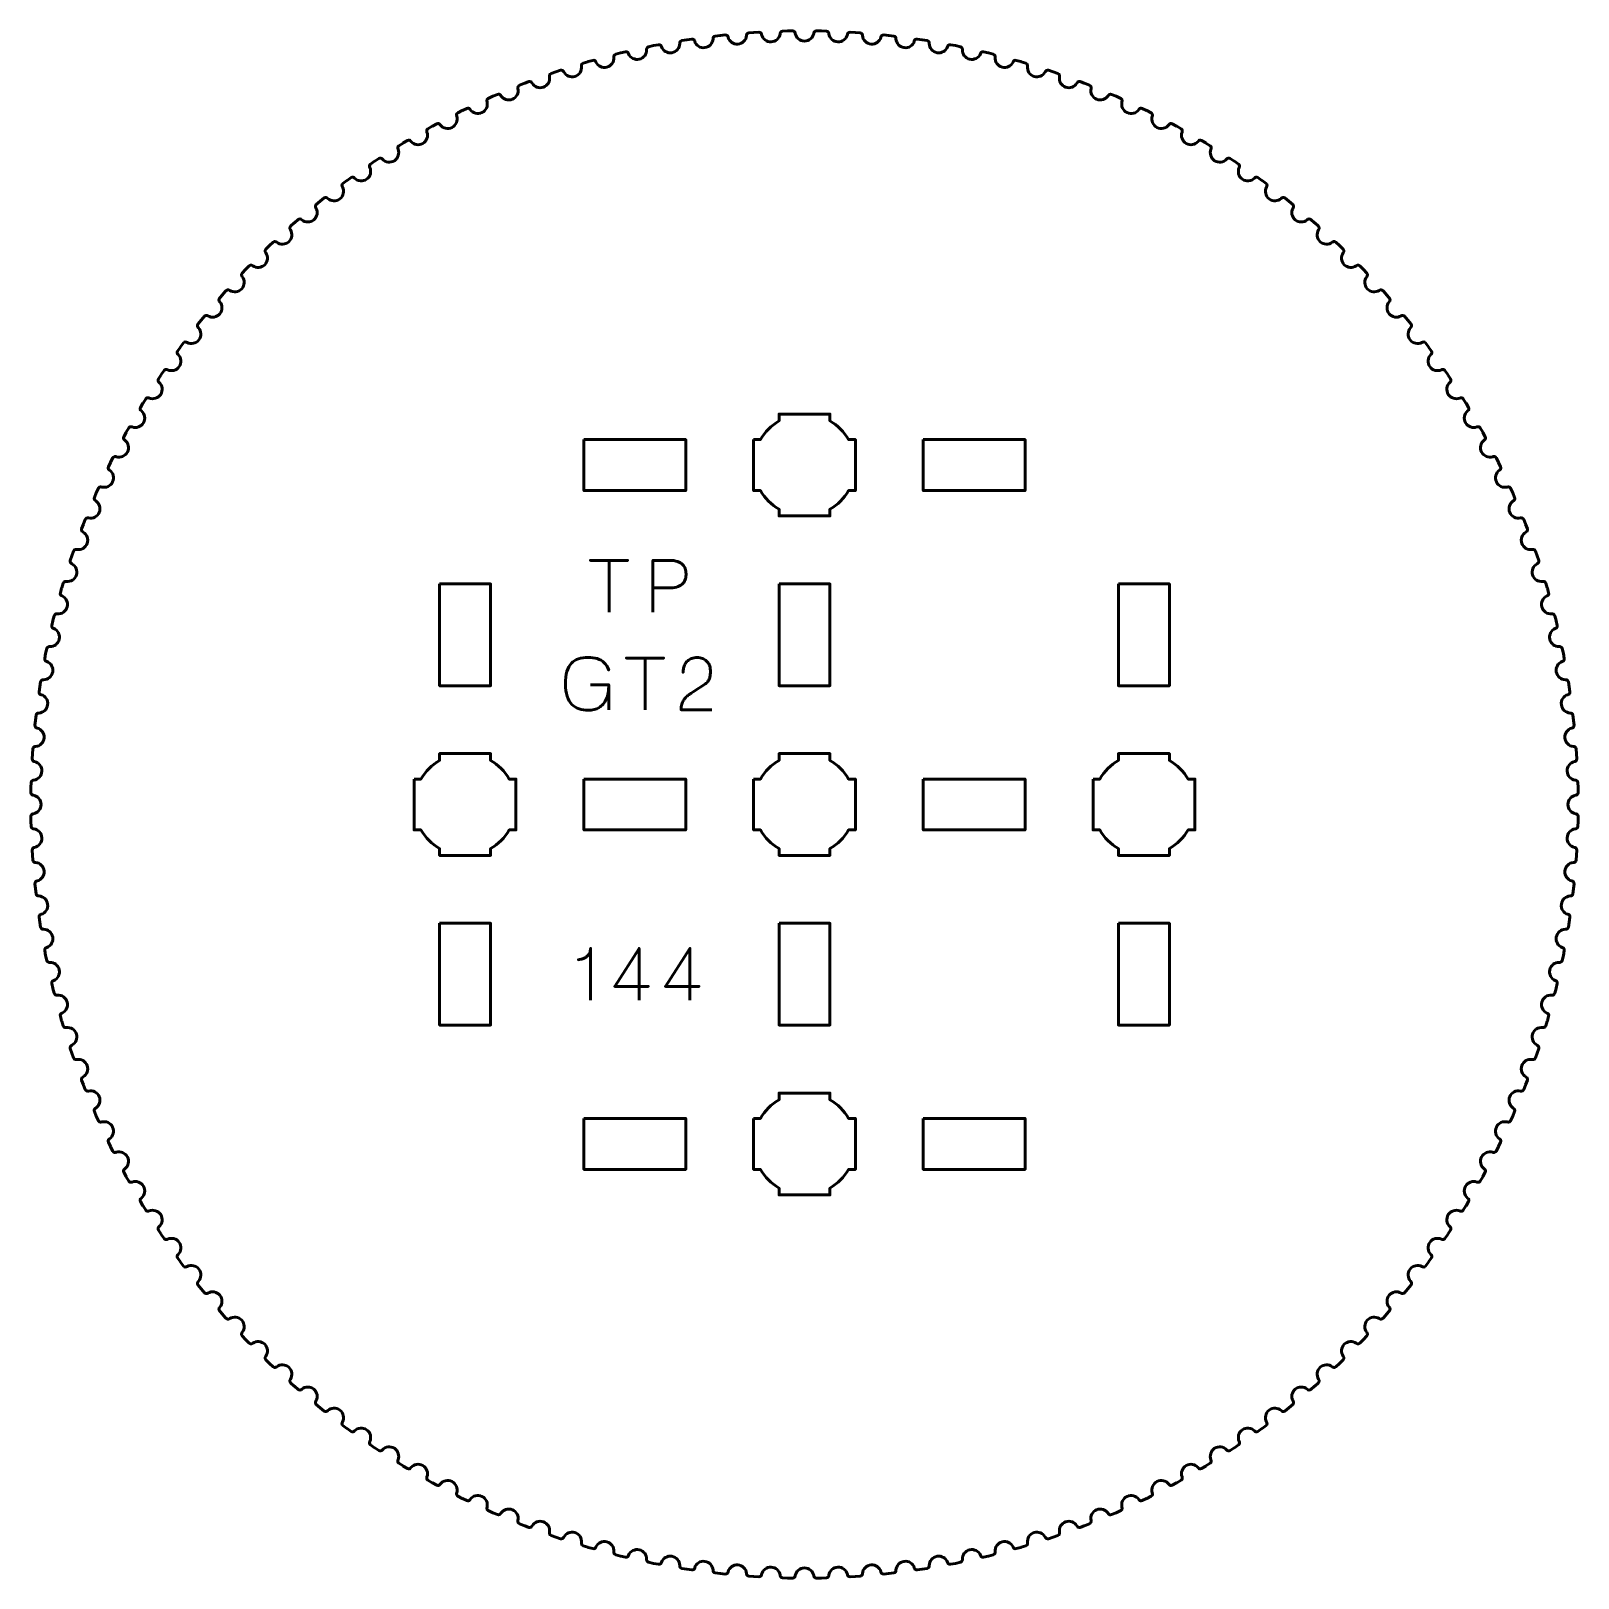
# Model space of a CAD drawing. Header units: centimetres. Extents: x -15.06 to -5.94, y -19.41 to -10.29.
import ezdxf

# ---------------------------------------------------------------- set-up
doc = ezdxf.new("R2010")
doc.units = ezdxf.units.CM
doc.header["$MEASUREMENT"] = 0
doc.layers.add('Layer 1', color=7, linetype='Continuous')

msp = doc.modelspace()

# ---------------------------------------------------------------- linework, layer by layer
at = {"layer": 'Layer 1', "lineweight": 53}
for points, knots in [([(-10.24729, -10.31358), (-10.25301, -10.33897), (-10.27654, -10.35768), (-10.30381, -10.35649), (-10.30381, -10.35649), (-10.33108, -10.3553), (-10.35289, -10.33461), (-10.35634, -10.30882), (-10.35634, -10.30882), (-10.35629, -10.30898), (-10.35629, -10.30878), (-10.35628, -10.30859), (-10.35628, -10.30859), (-10.35624, -10.30059), (-10.36254, -10.29389), (-10.37063, -10.29353), (-10.37063, -10.29353), (-10.37063, -10.29353), (-10.4, -10.2922), (-10.4, -10.2922), (-10.4, -10.2922), (-10.4, -10.2922), (-10.4011, -10.29217), (-10.4011, -10.29217), (-10.4011, -10.29217), (-10.4011, -10.29217), (-10.43046, -10.29223), (-10.43046, -10.29223), (-10.43046, -10.29223), (-10.43874, -10.29223), (-10.44546, -10.29895), (-10.44541, -10.30688), (-10.44541, -10.30688), (-10.45001, -10.33249), (-10.4727, -10.35221), (-10.5, -10.35221), (-10.5, -10.35221), (-10.5273, -10.35221), (-10.54999, -10.33249), (-10.55456, -10.30688), (-10.55456, -10.30688), (-10.5545, -10.30704), (-10.55451, -10.30684), (-10.55451, -10.30665), (-10.55451, -10.30665), (-10.55482, -10.29865), (-10.56141, -10.29223), (-10.5695, -10.29223), (-10.5695, -10.29223), (-10.5695, -10.29223), (-10.5989, -10.29217), (-10.5989, -10.29217), (-10.5989, -10.29217), (-10.5989, -10.29217), (-10.6, -10.2922), (-10.6, -10.2922), (-10.6, -10.2922), (-10.6, -10.2922), (-10.62933, -10.29353), (-10.62933, -10.29353), (-10.62933, -10.29353), (-10.63761, -10.29389), (-10.64403, -10.3009), (-10.64363, -10.30882), (-10.64363, -10.30882), (-10.64711, -10.33461), (-10.66892, -10.3553), (-10.69619, -10.35649), (-10.69619, -10.35649), (-10.72346, -10.35768), (-10.74699, -10.33897), (-10.75268, -10.31358), (-10.75268, -10.31358), (-10.75261, -10.31374), (-10.75263, -10.31354), (-10.75264, -10.31335), (-10.75264, -10.31335), (-10.75329, -10.30537), (-10.76016, -10.29924), (-10.76824, -10.2996), (-10.76824, -10.2996), (-10.76824, -10.2996), (-10.79762, -10.30083), (-10.79762, -10.30083), (-10.79762, -10.30083), (-10.79762, -10.30083), (-10.79871, -10.3009), (-10.79871, -10.3009), (-10.79871, -10.3009), (-10.79871, -10.3009), (-10.82796, -10.30351), (-10.82796, -10.30351), (-10.82796, -10.30351), (-10.83621, -10.30423), (-10.84232, -10.31151), (-10.84158, -10.31941), (-10.84158, -10.31941), (-10.84393, -10.34532), (-10.86481, -10.36694), (-10.89201, -10.36932), (-10.89201, -10.36932), (-10.9192, -10.3717), (-10.94353, -10.35404), (-10.95031, -10.32892), (-10.95031, -10.32892), (-10.95024, -10.32908), (-10.95027, -10.32888), (-10.95028, -10.32869), (-10.95028, -10.32869), (-10.95129, -10.32075), (-10.95841, -10.31492), (-10.96647, -10.31563), (-10.96647, -10.31563), (-10.96647, -10.31563), (-10.99577, -10.31814), (-10.99577, -10.31814), (-10.99577, -10.31814), (-10.99577, -10.31814), (-10.99686, -10.31826), (-10.99686, -10.31826), (-10.99686, -10.31826), (-10.99686, -10.31826), (-11.02596, -10.32214), (-11.02596, -10.32214), (-11.02596, -10.32214), (-11.03417, -10.32322), (-11.03996, -10.33076), (-11.03887, -10.33862), (-11.03887, -10.33862), (-11.04009, -10.36461), (-11.06001, -10.38712), (-11.08708, -10.39069), (-11.08708, -10.39069), (-11.11415, -10.39425), (-11.13922, -10.37766), (-11.14709, -10.35287), (-11.14709, -10.35287), (-11.14701, -10.35302), (-11.14705, -10.35282), (-11.14707, -10.35263), (-11.14707, -10.35263), (-11.14842, -10.34474), (-11.15579, -10.33924), (-11.16381, -10.34029), (-11.16381, -10.34029), (-11.16381, -10.34029), (-11.19297, -10.34408), (-11.19297, -10.34408), (-11.19297, -10.34408), (-11.19297, -10.34408), (-11.19406, -10.34424), (-11.19406, -10.34424), (-11.19406, -10.34424), (-11.19406, -10.34424), (-11.22296, -10.3494), (-11.22296, -10.3494), (-11.22296, -10.3494), (-11.23112, -10.35083), (-11.23657, -10.35862), (-11.23514, -10.36642), (-11.23514, -10.36642), (-11.23523, -10.39244), (-11.25415, -10.4158), (-11.28103, -10.42054), (-11.28103, -10.42054), (-11.30792, -10.42528), (-11.33369, -10.4098), (-11.34264, -10.38537), (-11.34264, -10.38537), (-11.34255, -10.38552), (-11.34259, -10.38532), (-11.34263, -10.38514), (-11.34263, -10.38514), (-11.34432, -10.37731), (-11.35193, -10.37213), (-11.35989, -10.37354), (-11.35989, -10.37354), (-11.35989, -10.37354), (-11.38886, -10.37859), (-11.38886, -10.37859), (-11.38886, -10.37859), (-11.38886, -10.37859), (-11.38993, -10.37881), (-11.38993, -10.37881), (-11.38993, -10.37881), (-11.38993, -10.37881), (-11.41859, -10.38521), (-11.41859, -10.38521), (-11.41859, -10.38521), (-11.42667, -10.38701), (-11.43178, -10.39502), (-11.43002, -10.40275), (-11.43002, -10.40275), (-11.42896, -10.42875), (-11.44685, -10.45291), (-11.4735, -10.45882), (-11.4735, -10.45882), (-11.50015, -10.46473), (-11.52657, -10.45039), (-11.53658, -10.42638), (-11.53658, -10.42638), (-11.53648, -10.42652), (-11.53654, -10.42633), (-11.53658, -10.42614), (-11.53658, -10.42614), (-11.53861, -10.4184), (-11.54644, -10.41356), (-11.55433, -10.41531), (-11.55433, -10.41531), (-11.55433, -10.41531), (-11.58305, -10.42162), (-11.58305, -10.42162), (-11.58305, -10.42162), (-11.58305, -10.42162), (-11.58412, -10.42188), (-11.58412, -10.42188), (-11.58412, -10.42188), (-11.58412, -10.42188), (-11.61247, -10.42953), (-11.61247, -10.42953), (-11.61247, -10.42953), (-11.62047, -10.43167), (-11.62522, -10.43991), (-11.62312, -10.44755), (-11.62312, -10.44755), (-11.62093, -10.47348), (-11.63774, -10.4984), (-11.66411, -10.50547), (-11.66411, -10.50547), (-11.69048, -10.51253), (-11.7175, -10.49936), (-11.72855, -10.4758), (-11.72855, -10.4758), (-11.72845, -10.47594), (-11.72851, -10.47575), (-11.72856, -10.47557), (-11.72856, -10.47557), (-11.73093, -10.46792), (-11.73896, -10.46342), (-11.74677, -10.46552), (-11.74677, -10.46552), (-11.74677, -10.46552), (-11.77519, -10.47308), (-11.77519, -10.47308), (-11.77519, -10.47308), (-11.77519, -10.47308), (-11.77624, -10.47338), (-11.77624, -10.47338), (-11.77624, -10.47338), (-11.77624, -10.47338), (-11.80423, -10.48226), (-11.80423, -10.48226), (-11.80423, -10.48226), (-11.81212, -10.48475), (-11.81651, -10.49318), (-11.81408, -10.50073), (-11.81408, -10.50073), (-11.81077, -10.52654), (-11.82648, -10.55217), (-11.85251, -10.56038), (-11.85251, -10.56038), (-11.87855, -10.56859), (-11.90612, -10.5566), (-11.91818, -10.53355), (-11.91818, -10.53355), (-11.91807, -10.53369), (-11.91814, -10.5335), (-11.9182, -10.53332), (-11.9182, -10.53332), (-11.9209, -10.52578), (-11.92912, -10.52164), (-11.93683, -10.52407), (-11.93683, -10.52407), (-11.93683, -10.52407), (-11.96489, -10.53286), (-11.96489, -10.53286), (-11.96489, -10.53286), (-11.96489, -10.53286), (-11.96593, -10.53322), (-11.96593, -10.53322), (-11.96593, -10.53322), (-11.96593, -10.53322), (-11.9935, -10.54331), (-11.9935, -10.54331), (-11.9935, -10.54331), (-12.00128, -10.54614), (-12.0053, -10.55476), (-12.00254, -10.56219), (-12.00254, -10.56219), (-11.9981, -10.58783), (-12.01268, -10.61412), (-12.03833, -10.62346), (-12.03833, -10.62346), (-12.06399, -10.6328), (-12.09205, -10.62202), (-12.10511, -10.59952), (-12.10511, -10.59952), (-12.105, -10.59965), (-12.10507, -10.59947), (-12.10514, -10.59929), (-12.10514, -10.59929), (-12.10817, -10.59188), (-12.11656, -10.5881), (-12.12416, -10.59087), (-12.12416, -10.59087), (-12.12416, -10.59087), (-12.15181, -10.60087), (-12.15181, -10.60087), (-12.15181, -10.60087), (-12.15181, -10.60087), (-12.15283, -10.60127), (-12.15283, -10.60127), (-12.15283, -10.60127), (-12.15283, -10.60127), (-12.17994, -10.61256), (-12.17994, -10.61256), (-12.17994, -10.61256), (-12.18759, -10.61572), (-12.19122, -10.6245), (-12.18814, -10.63181), (-12.18814, -10.63181), (-12.18259, -10.65723), (-12.19601, -10.68414), (-12.22123, -10.69458), (-12.22123, -10.69458), (-12.24645, -10.70503), (-12.27496, -10.6955), (-12.28898, -10.67358), (-12.28898, -10.67358), (-12.28887, -10.67371), (-12.28895, -10.67353), (-12.28903, -10.67335), (-12.28903, -10.67335), (-12.29237, -10.66608), (-12.30092, -10.66267), (-12.30839, -10.66577), (-12.30839, -10.66577), (-12.30839, -10.66577), (-12.33558, -10.67697), (-12.33558, -10.67697), (-12.33558, -10.67697), (-12.33558, -10.67697), (-12.33658, -10.67741), (-12.33658, -10.67741), (-12.33658, -10.67741), (-12.33658, -10.67741), (-12.36317, -10.68987), (-12.36317, -10.68987), (-12.36317, -10.68987), (-12.37068, -10.69337), (-12.37393, -10.7023), (-12.37053, -10.70946), (-12.37053, -10.70946), (-12.36388, -10.73462), (-12.37611, -10.76208), (-12.40085, -10.77362), (-12.40085, -10.77362), (-12.42559, -10.78516), (-12.45449, -10.77687), (-12.46945, -10.75559), (-12.46945, -10.75559), (-12.46933, -10.75571), (-12.46943, -10.75554), (-12.46951, -10.75536), (-12.46951, -10.75536), (-12.47317, -10.74824), (-12.48185, -10.74521), (-12.48919, -10.74863), (-12.48919, -10.74863), (-12.48919, -10.74863), (-12.51586, -10.76101), (-12.51586, -10.76101), (-12.51586, -10.76101), (-12.51586, -10.76101), (-12.51684, -10.76149), (-12.51684, -10.76149), (-12.51684, -10.76149), (-12.51684, -10.76149), (-12.54286, -10.7751), (-12.54286, -10.7751), (-12.54286, -10.7751), (-12.55021, -10.77892), (-12.55306, -10.78799), (-12.54936, -10.795), (-12.54936, -10.795), (-12.54161, -10.81984), (-12.55263, -10.84781), (-12.57685, -10.86041), (-12.57685, -10.86041), (-12.60106, -10.87302), (-12.6303, -10.866), (-12.64617, -10.8454), (-12.64617, -10.8454), (-12.64605, -10.84551), (-12.64615, -10.84534), (-12.64624, -10.84517), (-12.64624, -10.84517), (-12.65021, -10.83822), (-12.65902, -10.83556), (-12.66619, -10.8393), (-12.66619, -10.8393), (-12.66619, -10.8393), (-12.6923, -10.85283), (-12.6923, -10.85283), (-12.6923, -10.85283), (-12.6923, -10.85283), (-12.69326, -10.85336), (-12.69326, -10.85336), (-12.69326, -10.85336), (-12.69326, -10.85336), (-12.71866, -10.86809), (-12.71866, -10.86809), (-12.71866, -10.86809), (-12.72583, -10.87223), (-12.72829, -10.88141), (-12.72428, -10.88825), (-12.72428, -10.88825), (-12.71546, -10.91273), (-12.72525, -10.94115), (-12.74889, -10.9548), (-12.74889, -10.9548), (-12.77254, -10.96845), (-12.80205, -10.96272), (-12.81881, -10.94282), (-12.81881, -10.94282), (-12.81868, -10.94293), (-12.81879, -10.94276), (-12.81888, -10.9426), (-12.81888, -10.9426), (-12.82315, -10.93583), (-12.83207, -10.93356), (-12.83907, -10.93761), (-12.83907, -10.93761), (-12.83907, -10.93761), (-12.86457, -10.95226), (-12.86457, -10.95226), (-12.86457, -10.95226), (-12.86457, -10.95226), (-12.8655, -10.95283), (-12.8655, -10.95283), (-12.8655, -10.95283), (-12.8655, -10.95283), (-12.89024, -10.96865), (-12.89024, -10.96865), (-12.89024, -10.96865), (-12.89722, -10.9731), (-12.89928, -10.98238), (-12.89498, -10.98904), (-12.89498, -10.98904), (-12.8851, -11.01311), (-12.89364, -11.04193), (-12.91666, -11.0566), (-12.91666, -11.0566), (-12.93969, -11.07127), (-12.96942, -11.06683), (-12.98703, -11.04769), (-12.98703, -11.04769), (-12.9869, -11.04779), (-12.98701, -11.04763), (-12.98711, -11.04747), (-12.98711, -11.04747), (-12.99167, -11.04089), (-13.00068, -11.03901), (-13.0075, -11.04336), (-13.0075, -11.04336), (-13.0075, -11.04336), (-13.03233, -11.05911), (-13.03233, -11.05911), (-13.03233, -11.05911), (-13.03233, -11.05911), (-13.03324, -11.05972), (-13.03324, -11.05972), (-13.03324, -11.05972), (-13.03324, -11.05972), (-13.05727, -11.07661), (-13.05727, -11.07661), (-13.05727, -11.07661), (-13.06405, -11.08136), (-13.0657, -11.09072), (-13.06111, -11.09718), (-13.06111, -11.09718), (-13.05019, -11.1208), (-13.05746, -11.14997), (-13.07983, -11.16563), (-13.07983, -11.16563), (-13.10219, -11.18128), (-13.13209, -11.17815), (-13.15052, -11.15979), (-13.15052, -11.15979), (-13.15038, -11.15988), (-13.1505, -11.15973), (-13.15061, -11.15957), (-13.15061, -11.15957), (-13.15545, -11.1532), (-13.16453, -11.15172), (-13.17116, -11.15636), (-13.17116, -11.15636), (-13.17116, -11.15636), (-13.19528, -11.17318), (-13.19528, -11.17318), (-13.19528, -11.17318), (-13.19528, -11.17318), (-13.19616, -11.17383), (-13.19616, -11.17383), (-13.19616, -11.17383), (-13.19616, -11.17383), (-13.21942, -11.19174), (-13.21942, -11.19174), (-13.21942, -11.19174), (-13.22599, -11.19679), (-13.22723, -11.20621), (-13.22237, -11.21247), (-13.22237, -11.21247), (-13.21043, -11.23559), (-13.21642, -11.26504), (-13.23808, -11.28166), (-13.23808, -11.28166), (-13.25974, -11.29828), (-13.28975, -11.29645), (-13.30896, -11.27891), (-13.30896, -11.27891), (-13.30882, -11.27901), (-13.30895, -11.27885), (-13.30906, -11.2787), (-13.30906, -11.2787), (-13.31418, -11.27254), (-13.32331, -11.27146), (-13.32973, -11.27639), (-13.32973, -11.27639), (-13.32973, -11.27639), (-13.35309, -11.29424), (-13.35309, -11.29424), (-13.35309, -11.29424), (-13.35309, -11.29424), (-13.35395, -11.29493), (-13.35395, -11.29493), (-13.35395, -11.29493), (-13.35395, -11.29493), (-13.37641, -11.31385), (-13.37641, -11.31385), (-13.37641, -11.31385), (-13.38275, -11.31917), (-13.38358, -11.32864), (-13.37844, -11.33468), (-13.37844, -11.33468), (-13.3655, -11.35725), (-13.37021, -11.38694), (-13.39112, -11.40449), (-13.39112, -11.40449), (-13.41204, -11.42204), (-13.44209, -11.42152), (-13.46206, -11.40484), (-13.46206, -11.40484), (-13.46191, -11.40492), (-13.46204, -11.40478), (-13.46217, -11.40463), (-13.46217, -11.40463), (-13.46755, -11.3987), (-13.47672, -11.39802), (-13.48292, -11.40322), (-13.48292, -11.40322), (-13.48292, -11.40322), (-13.50548, -11.42208), (-13.50548, -11.42208), (-13.50548, -11.42208), (-13.50548, -11.42208), (-13.5063, -11.4228), (-13.5063, -11.4228), (-13.5063, -11.4228), (-13.5063, -11.4228), (-13.52791, -11.44268), (-13.52791, -11.44268), (-13.52791, -11.44268), (-13.53402, -11.44827), (-13.53443, -11.45777), (-13.52904, -11.46358), (-13.52904, -11.46358), (-13.51513, -11.48557), (-13.51854, -11.51544), (-13.53866, -11.53388), (-13.53866, -11.53388), (-13.55879, -11.55232), (-13.58884, -11.55312), (-13.60951, -11.53732), (-13.60951, -11.53732), (-13.60936, -11.5374), (-13.6095, -11.53726), (-13.60963, -11.53712), (-13.60963, -11.53712), (-13.61527, -11.53143), (-13.62446, -11.53115), (-13.63043, -11.53661), (-13.63043, -11.53661), (-13.63043, -11.53661), (-13.65214, -11.55644), (-13.65214, -11.55644), (-13.65214, -11.55644), (-13.65214, -11.55644), (-13.65293, -11.5572), (-13.65293, -11.5572), (-13.65293, -11.5572), (-13.65293, -11.5572), (-13.67366, -11.578), (-13.67366, -11.578), (-13.67366, -11.578), (-13.67951, -11.58385), (-13.67951, -11.59336), (-13.67387, -11.59893), (-13.67387, -11.59893), (-13.65901, -11.62029), (-13.66111, -11.65028), (-13.68042, -11.66958), (-13.68042, -11.66958), (-13.69972, -11.68889), (-13.72971, -11.69099), (-13.75105, -11.67611), (-13.75105, -11.67611), (-13.7509, -11.67618), (-13.75104, -11.67605), (-13.75118, -11.67591), (-13.75118, -11.67591), (-13.75705, -11.67047), (-13.76625, -11.67059), (-13.77197, -11.67631), (-13.77197, -11.67631), (-13.77197, -11.67631), (-13.7928, -11.69707), (-13.7928, -11.69707), (-13.7928, -11.69707), (-13.7928, -11.69707), (-13.79356, -11.69786), (-13.79356, -11.69786), (-13.79356, -11.69786), (-13.79356, -11.69786), (-13.81336, -11.71954), (-13.81336, -11.71954), (-13.81336, -11.71954), (-13.81895, -11.72565), (-13.81854, -11.73514), (-13.81266, -11.74046), (-13.81266, -11.74046), (-13.79688, -11.76116), (-13.79768, -11.79121), (-13.81612, -11.81134), (-13.81612, -11.81134), (-13.83456, -11.83146), (-13.86443, -11.83487), (-13.8864, -11.82094), (-13.8864, -11.82094), (-13.88624, -11.821), (-13.8864, -11.82087), (-13.88654, -11.82075), (-13.88654, -11.82075), (-13.89264, -11.81557), (-13.90183, -11.81609), (-13.90729, -11.82206), (-13.90729, -11.82206), (-13.90729, -11.82206), (-13.9272, -11.8437), (-13.9272, -11.8437), (-13.9272, -11.8437), (-13.9272, -11.8437), (-13.92792, -11.84452), (-13.92792, -11.84452), (-13.92792, -11.84452), (-13.92792, -11.84452), (-13.94675, -11.86705), (-13.94675, -11.86705), (-13.94675, -11.86705), (-13.95208, -11.87339), (-13.95125, -11.88286), (-13.94514, -11.88792), (-13.94514, -11.88792), (-13.92848, -11.90791), (-13.92796, -11.93796), (-13.94551, -11.95888), (-13.94551, -11.95888), (-13.96306, -11.97979), (-13.99275, -11.9845), (-14.0153, -11.97153), (-14.0153, -11.97153), (-14.01514, -11.97159), (-14.0153, -11.97147), (-14.01545, -11.97135), (-14.01545, -11.97135), (-14.02177, -11.96644), (-14.03093, -11.96736), (-14.03613, -11.97356), (-14.03613, -11.97356), (-14.03613, -11.97356), (-14.05507, -11.99605), (-14.05507, -11.99605), (-14.05507, -11.99605), (-14.05507, -11.99605), (-14.05576, -11.99691), (-14.05576, -11.99691), (-14.05576, -11.99691), (-14.05576, -11.99691), (-14.07359, -12.02024), (-14.07359, -12.02024), (-14.07359, -12.02024), (-14.07863, -12.0268), (-14.07739, -12.03623), (-14.07107, -12.04101), (-14.07107, -12.04101), (-14.05355, -12.06025), (-14.05172, -12.09026), (-14.06834, -12.11192), (-14.06834, -12.11192), (-14.08496, -12.13358), (-14.11441, -12.13957), (-14.13751, -12.12761), (-14.13751, -12.12761), (-14.13735, -12.12766), (-14.13751, -12.12755), (-14.13767, -12.12743), (-14.13767, -12.12743), (-14.1442, -12.12281), (-14.15331, -12.12413), (-14.15823, -12.13054), (-14.15823, -12.13054), (-14.15823, -12.13054), (-14.17617, -12.15384), (-14.17617, -12.15384), (-14.17617, -12.15384), (-14.17617, -12.15384), (-14.17682, -12.15472), (-14.17682, -12.15472), (-14.17682, -12.15472), (-14.17682, -12.15472), (-14.19362, -12.17881), (-14.19362, -12.17881), (-14.19362, -12.17881), (-14.19837, -12.18559), (-14.19672, -12.19495), (-14.19019, -12.19946), (-14.19019, -12.19946), (-14.17185, -12.21791), (-14.16872, -12.24781), (-14.18437, -12.27017), (-14.18437, -12.27017), (-14.20003, -12.29254), (-14.2292, -12.29981), (-14.2528, -12.28887), (-14.2528, -12.28887), (-14.25263, -12.28891), (-14.2528, -12.2888), (-14.25296, -12.28869), (-14.25296, -12.28869), (-14.25969, -12.28436), (-14.26873, -12.28607), (-14.27337, -12.2927), (-14.27337, -12.2927), (-14.27337, -12.2927), (-14.29028, -12.31676), (-14.29028, -12.31676), (-14.29028, -12.31676), (-14.29028, -12.31676), (-14.29089, -12.31767), (-14.29089, -12.31767), (-14.29089, -12.31767), (-14.29089, -12.31767), (-14.30662, -12.34246), (-14.30662, -12.34246), (-14.30662, -12.34246), (-14.31107, -12.34945), (-14.30901, -12.35872), (-14.3023, -12.36294), (-14.3023, -12.36294), (-14.28317, -12.38058), (-14.27873, -12.41031), (-14.2934, -12.43334), (-14.2934, -12.43334), (-14.30807, -12.45636), (-14.33689, -12.4649), (-14.36094, -12.455), (-14.36094, -12.455), (-14.36078, -12.45503), (-14.36095, -12.45494), (-14.36111, -12.45483), (-14.36111, -12.45483), (-14.36802, -12.4508), (-14.37698, -12.4529), (-14.38133, -12.45973), (-14.38133, -12.45973), (-14.38133, -12.45973), (-14.39717, -12.4845), (-14.39717, -12.4845), (-14.39717, -12.4845), (-14.39717, -12.4845), (-14.39774, -12.48543), (-14.39774, -12.48543), (-14.39774, -12.48543), (-14.39774, -12.48543), (-14.41237, -12.51089), (-14.41237, -12.51089), (-14.41237, -12.51089), (-14.41651, -12.51806), (-14.41405, -12.52724), (-14.40716, -12.53116), (-14.40716, -12.53116), (-14.38728, -12.54795), (-14.38155, -12.57746), (-14.3952, -12.6011), (-14.3952, -12.6011), (-14.40885, -12.62475), (-14.43727, -12.63454), (-14.46174, -12.62569), (-14.46174, -12.62569), (-14.46157, -12.62572), (-14.46175, -12.62563), (-14.46191, -12.62553), (-14.46191, -12.62553), (-14.46899, -12.6218), (-14.47785, -12.6243), (-14.48189, -12.6313), (-14.48189, -12.6313), (-14.48189, -12.6313), (-14.49664, -12.65674), (-14.49664, -12.65674), (-14.49664, -12.65674), (-14.49664, -12.65674), (-14.49717, -12.6577), (-14.49717, -12.6577), (-14.49717, -12.6577), (-14.49717, -12.6577), (-14.51068, -12.68377), (-14.51068, -12.68377), (-14.51068, -12.68377), (-14.5145, -12.69112), (-14.51165, -12.70018), (-14.50459, -12.7038), (-14.50459, -12.7038), (-14.484, -12.7197), (-14.47698, -12.74894), (-14.48959, -12.77315), (-14.48959, -12.77315), (-14.50219, -12.79737), (-14.53016, -12.80839), (-14.55499, -12.80062), (-14.55499, -12.80062), (-14.55482, -12.80064), (-14.555, -12.80055), (-14.55517, -12.80047), (-14.55517, -12.80047), (-14.56241, -12.79705), (-14.57115, -12.79993), (-14.57488, -12.8071), (-14.57488, -12.8071), (-14.57488, -12.8071), (-14.58851, -12.83316), (-14.58851, -12.83316), (-14.58851, -12.83316), (-14.58851, -12.83316), (-14.58899, -12.83414), (-14.58899, -12.83414), (-14.58899, -12.83414), (-14.58899, -12.83414), (-14.60135, -12.86078), (-14.60135, -12.86078), (-14.60135, -12.86078), (-14.60485, -12.86828), (-14.6016, -12.87721), (-14.59439, -12.88052), (-14.59439, -12.88052), (-14.57313, -12.89551), (-14.56484, -12.92441), (-14.57638, -12.94915), (-14.57638, -12.94915), (-14.58792, -12.97389), (-14.61538, -12.98612), (-14.64052, -12.97944), (-14.64052, -12.97944), (-14.64035, -12.97946), (-14.64054, -12.97938), (-14.64071, -12.9793), (-14.64071, -12.9793), (-14.64809, -12.9762), (-14.6567, -12.97946), (-14.66011, -12.98679), (-14.66011, -12.98679), (-14.66011, -12.98679), (-14.67259, -13.01342), (-14.67259, -13.01342), (-14.67259, -13.01342), (-14.67259, -13.01342), (-14.67303, -13.01442), (-14.67303, -13.01442), (-14.67303, -13.01442), (-14.67303, -13.01442), (-14.68422, -13.04157), (-14.68422, -13.04157), (-14.68422, -13.04157), (-14.68739, -13.04922), (-14.68375, -13.058), (-14.6764, -13.06099), (-14.6764, -13.06099), (-14.6545, -13.07504), (-14.64497, -13.10355), (-14.65542, -13.12877), (-14.65542, -13.12877), (-14.66586, -13.15399), (-14.69277, -13.16741), (-14.71818, -13.16183), (-14.71818, -13.16183), (-14.71801, -13.16184), (-14.71819, -13.16177), (-14.71837, -13.1617), (-14.71837, -13.1617), (-14.72588, -13.15892), (-14.73433, -13.16255), (-14.73743, -13.17003), (-14.73743, -13.17003), (-14.73743, -13.17003), (-14.74873, -13.19717), (-14.74873, -13.19717), (-14.74873, -13.19717), (-14.74873, -13.19717), (-14.74913, -13.19819), (-14.74913, -13.19819), (-14.74913, -13.19819), (-14.74913, -13.19819), (-14.75912, -13.2258), (-14.75912, -13.2258), (-14.75912, -13.2258), (-14.76195, -13.23359), (-14.75794, -13.2422), (-14.75047, -13.24486), (-14.75047, -13.24486), (-14.72798, -13.25795), (-14.7172, -13.28601), (-14.72654, -13.31167), (-14.72654, -13.31167), (-14.73588, -13.33732), (-14.76217, -13.3519), (-14.7878, -13.34743), (-14.7878, -13.34743), (-14.78763, -13.34743), (-14.78782, -13.34737), (-14.788, -13.34731), (-14.788, -13.34731), (-14.79562, -13.34486), (-14.80391, -13.34886), (-14.80668, -13.35646), (-14.80668, -13.35646), (-14.80668, -13.35646), (-14.81678, -13.38407), (-14.81678, -13.38407), (-14.81678, -13.38407), (-14.81678, -13.38407), (-14.81714, -13.38511), (-14.81714, -13.38511), (-14.81714, -13.38511), (-14.81714, -13.38511), (-14.82591, -13.41313), (-14.82591, -13.41313), (-14.82591, -13.41313), (-14.8284, -13.42103), (-14.82402, -13.42946), (-14.81644, -13.43179), (-14.81644, -13.43179), (-14.7934, -13.44388), (-14.78141, -13.47145), (-14.78962, -13.49749), (-14.78962, -13.49749), (-14.79783, -13.52352), (-14.82346, -13.53923), (-14.84926, -13.53589), (-14.84926, -13.53589), (-14.84909, -13.53588), (-14.84928, -13.53583), (-14.84946, -13.53578), (-14.84946, -13.53578), (-14.85719, -13.53367), (-14.86529, -13.53802), (-14.86772, -13.54574), (-14.86772, -13.54574), (-14.86772, -13.54574), (-14.87662, -13.57376), (-14.87662, -13.57376), (-14.87662, -13.57376), (-14.87662, -13.57376), (-14.87692, -13.57481), (-14.87692, -13.57481), (-14.87692, -13.57481), (-14.87692, -13.57481), (-14.88447, -13.60319), (-14.88447, -13.60319), (-14.88447, -13.60319), (-14.88661, -13.61119), (-14.88186, -13.61942), (-14.87419, -13.62142), (-14.87419, -13.62142), (-14.85064, -13.6325), (-14.83747, -13.65952), (-14.84453, -13.68589), (-14.84453, -13.68589), (-14.8516, -13.71226), (-14.87652, -13.72907), (-14.90244, -13.72685), (-14.90244, -13.72685), (-14.90227, -13.72684), (-14.90247, -13.7268), (-14.90265, -13.72675), (-14.90265, -13.72675), (-14.91046, -13.72498), (-14.91836, -13.72968), (-14.92046, -13.73749), (-14.92046, -13.73749), (-14.92046, -13.73749), (-14.92812, -13.76588), (-14.92812, -13.76588), (-14.92812, -13.76588), (-14.92812, -13.76588), (-14.92838, -13.76695), (-14.92838, -13.76695), (-14.92838, -13.76695), (-14.92838, -13.76695), (-14.93468, -13.79563), (-14.93468, -13.79563), (-14.93468, -13.79563), (-14.93648, -13.80371), (-14.93137, -13.81173), (-14.92362, -13.81339), (-14.92362, -13.81339), (-14.89961, -13.82343), (-14.88527, -13.84985), (-14.89118, -13.8765), (-14.89118, -13.8765), (-14.89709, -13.90315), (-14.92125, -13.92104), (-14.94724, -13.91996), (-14.94724, -13.91996), (-14.94707, -13.91993), (-14.94727, -13.9199), (-14.94745, -13.91986), (-14.94745, -13.91986), (-14.95533, -13.91843), (-14.96303, -13.92347), (-14.96478, -13.93137), (-14.96478, -13.93137), (-14.96478, -13.93137), (-14.97119, -13.96007), (-14.97119, -13.96007), (-14.97119, -13.96007), (-14.97119, -13.96007), (-14.97141, -13.96114), (-14.97141, -13.96114), (-14.97141, -13.96114), (-14.97141, -13.96114), (-14.97645, -13.99007), (-14.97645, -13.99007), (-14.97645, -13.99007), (-14.97789, -13.99822), (-14.97244, -14.00601), (-14.96462, -14.00733), (-14.96462, -14.00733), (-14.9402, -14.01631), (-14.92472, -14.04208), (-14.92946, -14.06897), (-14.92946, -14.06897), (-14.9342, -14.09585), (-14.95756, -14.11477), (-14.98358, -14.11483), (-14.98358, -14.11483), (-14.98341, -14.1148), (-14.98361, -14.11477), (-14.98379, -14.11474), (-14.98379, -14.11474), (-14.99173, -14.11365), (-14.99919, -14.11903), (-15.0006, -14.127), (-15.0006, -14.127), (-15.0006, -14.127), (-15.00576, -14.15594), (-15.00576, -14.15594), (-15.00576, -14.15594), (-15.00576, -14.15594), (-15.00592, -14.15703), (-15.00592, -14.15703), (-15.00592, -14.15703), (-15.00592, -14.15703), (-15.0097, -14.18615), (-15.0097, -14.18615), (-15.0097, -14.18615), (-15.01078, -14.19436), (-15.005, -14.2019), (-14.99713, -14.20288), (-14.99713, -14.20288), (-14.97234, -14.21078), (-14.95575, -14.23585), (-14.95931, -14.26292), (-14.95931, -14.26292), (-14.96288, -14.28999), (-14.98539, -14.30991), (-15.01138, -14.3111), (-15.01138, -14.3111), (-15.01121, -14.31106), (-15.01141, -14.31104), (-15.0116, -14.31102), (-15.0116, -14.31102), (-15.01957, -14.31028), (-15.0268, -14.31598), (-15.02785, -14.324), (-15.02785, -14.324), (-15.02785, -14.324), (-15.03174, -14.35314), (-15.03174, -14.35314), (-15.03174, -14.35314), (-15.03174, -14.35314), (-15.03186, -14.35423), (-15.03186, -14.35423), (-15.03186, -14.35423), (-15.03186, -14.35423), (-15.03437, -14.38349), (-15.03437, -14.38349), (-15.03437, -14.38349), (-15.03509, -14.39174), (-15.02898, -14.39902), (-15.02108, -14.39966), (-15.02108, -14.39966), (-14.99596, -14.40647), (-14.9783, -14.4308), (-14.98068, -14.45799), (-14.98068, -14.45799), (-14.98306, -14.48519), (-15.00468, -14.50607), (-15.03059, -14.50839), (-15.03059, -14.50839), (-15.03042, -14.50835), (-15.03062, -14.50834), (-15.03081, -14.50832), (-15.03081, -14.50832), (-15.03881, -14.50794), (-15.04578, -14.51394), (-15.04649, -14.522), (-15.04649, -14.522), (-15.04649, -14.522), (-15.0491, -14.55129), (-15.0491, -14.55129), (-15.0491, -14.55129), (-15.0491, -14.55129), (-15.04917, -14.55238), (-15.04917, -14.55238), (-15.04917, -14.55238), (-15.04917, -14.55238), (-15.0504, -14.58172), (-15.0504, -14.58172), (-15.0504, -14.58172), (-15.05076, -14.58999), (-15.04434, -14.597), (-15.03642, -14.59729), (-15.03642, -14.59729), (-15.01103, -14.60301), (-14.99232, -14.62654), (-14.99351, -14.65381), (-14.99351, -14.65381), (-14.9947, -14.68108), (-15.01539, -14.70289), (-15.04118, -14.70634), (-15.04118, -14.70634), (-15.04102, -14.70629), (-15.04122, -14.70629), (-15.04141, -14.70628), (-15.04141, -14.70628), (-15.04941, -14.70624), (-15.05611, -14.71254), (-15.05647, -14.72063), (-15.05647, -14.72063), (-15.05647, -14.72063), (-15.0578, -14.75), (-15.0578, -14.75), (-15.0578, -14.75), (-15.0578, -14.75), (-15.05783, -14.7511), (-15.05783, -14.7511), (-15.05783, -14.7511), (-15.05783, -14.7511), (-15.05777, -14.78046), (-15.05777, -14.78046), (-15.05777, -14.78046), (-15.05777, -14.78874), (-15.05105, -14.79546), (-15.04312, -14.79541), (-15.04312, -14.79541), (-15.01751, -14.80001), (-14.99779, -14.8227), (-14.99779, -14.85), (-14.99779, -14.85), (-14.99779, -14.8773), (-15.01751, -14.89999), (-15.04312, -14.90456), (-15.04312, -14.90456), (-15.04296, -14.9045), (-15.04316, -14.90451), (-15.04335, -14.90451), (-15.04335, -14.90451), (-15.05135, -14.90482), (-15.05777, -14.91141), (-15.05777, -14.9195), (-15.05777, -14.9195), (-15.05777, -14.9195), (-15.05783, -14.9489), (-15.05783, -14.9489), (-15.05783, -14.9489), (-15.05783, -14.9489), (-15.0578, -14.95), (-15.0578, -14.95), (-15.0578, -14.95), (-15.0578, -14.95), (-15.05647, -14.97933), (-15.05647, -14.97933), (-15.05647, -14.97933), (-15.05611, -14.98761), (-15.0491, -14.99403), (-15.04118, -14.99363), (-15.04118, -14.99363), (-15.01539, -14.99711), (-14.9947, -15.01892), (-14.99351, -15.04619), (-14.99351, -15.04619), (-14.99232, -15.07346), (-15.01103, -15.09699), (-15.03642, -15.10268), (-15.03642, -15.10268), (-15.03626, -15.10261), (-15.03646, -15.10263), (-15.03665, -15.10264), (-15.03665, -15.10264), (-15.04463, -15.10329), (-15.05076, -15.11016), (-15.0504, -15.11824), (-15.0504, -15.11824), (-15.0504, -15.11824), (-15.04917, -15.14762), (-15.04917, -15.14762), (-15.04917, -15.14762), (-15.04917, -15.14762), (-15.0491, -15.14871), (-15.0491, -15.14871), (-15.0491, -15.14871), (-15.0491, -15.14871), (-15.04649, -15.17796), (-15.04649, -15.17796), (-15.04649, -15.17796), (-15.04577, -15.18621), (-15.03849, -15.19232), (-15.03059, -15.19158), (-15.03059, -15.19158), (-15.00468, -15.19393), (-14.98306, -15.21481), (-14.98068, -15.24201), (-14.98068, -15.24201), (-14.9783, -15.2692), (-14.99596, -15.29353), (-15.02108, -15.30031), (-15.02108, -15.30031), (-15.02092, -15.30024), (-15.02112, -15.30027), (-15.02131, -15.30028), (-15.02131, -15.30028), (-15.02925, -15.30129), (-15.03508, -15.30841), (-15.03437, -15.31647), (-15.03437, -15.31647), (-15.03437, -15.31647), (-15.03186, -15.34577), (-15.03186, -15.34577), (-15.03186, -15.34577), (-15.03186, -15.34577), (-15.03174, -15.34686), (-15.03174, -15.34686), (-15.03174, -15.34686), (-15.03174, -15.34686), (-15.02786, -15.37596), (-15.02786, -15.37596), (-15.02786, -15.37596), (-15.02678, -15.38417), (-15.01924, -15.38996), (-15.01138, -15.38887), (-15.01138, -15.38887), (-14.98539, -15.39009), (-14.96288, -15.41001), (-14.95931, -15.43708), (-14.95931, -15.43708), (-14.95575, -15.46415), (-14.97234, -15.48922), (-14.99713, -15.49709), (-14.99713, -15.49709), (-14.99698, -15.49701), (-14.99718, -15.49705), (-14.99737, -15.49707), (-14.99737, -15.49707), (-15.00526, -15.49842), (-15.01076, -15.50579), (-15.00971, -15.51381), (-15.00971, -15.51381), (-15.00971, -15.51381), (-15.00592, -15.54297), (-15.00592, -15.54297), (-15.00592, -15.54297), (-15.00592, -15.54297), (-15.00576, -15.54406), (-15.00576, -15.54406), (-15.00576, -15.54406), (-15.00576, -15.54406), (-15.0006, -15.57296), (-15.0006, -15.57296), (-15.0006, -15.57296), (-14.99917, -15.58112), (-14.99138, -15.58657), (-14.98358, -15.58514), (-14.98358, -15.58514), (-14.95756, -15.58523), (-14.9342, -15.60415), (-14.92946, -15.63103), (-14.92946, -15.63103), (-14.92472, -15.65792), (-14.9402, -15.68369), (-14.96463, -15.69264), (-14.96463, -15.69264), (-14.96448, -15.69255), (-14.96468, -15.69259), (-14.96486, -15.69263), (-14.96486, -15.69263), (-14.97269, -15.69432), (-14.97787, -15.70193), (-14.97646, -15.70989), (-14.97646, -15.70989), (-14.97646, -15.70989), (-14.97141, -15.73886), (-14.97141, -15.73886), (-14.97141, -15.73886), (-14.97141, -15.73886), (-14.97119, -15.73993), (-14.97119, -15.73993), (-14.97119, -15.73993), (-14.97119, -15.73993), (-14.96479, -15.76859), (-14.96479, -15.76859), (-14.96479, -15.76859), (-14.96299, -15.77667), (-14.95498, -15.78178), (-14.94725, -15.78002), (-14.94725, -15.78002), (-14.92125, -15.77896), (-14.89709, -15.79685), (-14.89118, -15.8235), (-14.89118, -15.8235), (-14.88527, -15.85015), (-14.89961, -15.87657), (-14.92362, -15.88658), (-14.92362, -15.88658), (-14.92348, -15.88648), (-14.92367, -15.88654), (-14.92386, -15.88658), (-14.92386, -15.88658), (-14.9316, -15.88861), (-14.93644, -15.89644), (-14.93469, -15.90433), (-14.93469, -15.90433), (-14.93469, -15.90433), (-14.92838, -15.93305), (-14.92838, -15.93305), (-14.92838, -15.93305), (-14.92838, -15.93305), (-14.92812, -15.93412), (-14.92812, -15.93412), (-14.92812, -15.93412), (-14.92812, -15.93412), (-14.92047, -15.96247), (-14.92047, -15.96247), (-14.92047, -15.96247), (-14.91833, -15.97047), (-14.91009, -15.97522), (-14.90245, -15.97312), (-14.90245, -15.97312), (-14.87652, -15.97093), (-14.8516, -15.98774), (-14.84453, -16.01411), (-14.84453, -16.01411), (-14.83747, -16.04048), (-14.85064, -16.0675), (-14.8742, -16.07855), (-14.8742, -16.07855), (-14.87406, -16.07845), (-14.87425, -16.07851), (-14.87443, -16.07856), (-14.87443, -16.07856), (-14.88208, -16.08093), (-14.88658, -16.08896), (-14.88448, -16.09677), (-14.88448, -16.09677), (-14.88448, -16.09677), (-14.87692, -16.12519), (-14.87692, -16.12519), (-14.87692, -16.12519), (-14.87692, -16.12519), (-14.87662, -16.12624), (-14.87662, -16.12624), (-14.87662, -16.12624), (-14.87662, -16.12624), (-14.86774, -16.15423), (-14.86774, -16.15423), (-14.86774, -16.15423), (-14.86525, -16.16212), (-14.85682, -16.16651), (-14.84927, -16.16408), (-14.84927, -16.16408), (-14.82346, -16.16077), (-14.79783, -16.17648), (-14.78962, -16.20251), (-14.78962, -16.20251), (-14.78141, -16.22855), (-14.7934, -16.25612), (-14.81645, -16.26818), (-14.81645, -16.26818), (-14.81631, -16.26807), (-14.8165, -16.26814), (-14.81668, -16.2682), (-14.81668, -16.2682), (-14.82422, -16.2709), (-14.82836, -16.27912), (-14.82593, -16.28683), (-14.82593, -16.28683), (-14.82593, -16.28683), (-14.81714, -16.31489), (-14.81714, -16.31489), (-14.81714, -16.31489), (-14.81714, -16.31489), (-14.81678, -16.31593), (-14.81678, -16.31593), (-14.81678, -16.31593), (-14.81678, -16.31593), (-14.80669, -16.3435), (-14.80669, -16.3435), (-14.80669, -16.3435), (-14.80386, -16.35128), (-14.79524, -16.3553), (-14.78781, -16.35254), (-14.78781, -16.35254), (-14.76217, -16.3481), (-14.73588, -16.36268), (-14.72654, -16.38833), (-14.72654, -16.38833), (-14.7172, -16.41399), (-14.72798, -16.44205), (-14.75048, -16.45511), (-14.75048, -16.45511), (-14.75035, -16.455), (-14.75053, -16.45507), (-14.75071, -16.45514), (-14.75071, -16.45514), (-14.75812, -16.45817), (-14.7619, -16.46656), (-14.75913, -16.47416), (-14.75913, -16.47416), (-14.75913, -16.47416), (-14.74913, -16.50181), (-14.74913, -16.50181), (-14.74913, -16.50181), (-14.74913, -16.50181), (-14.74873, -16.50283), (-14.74873, -16.50283), (-14.74873, -16.50283), (-14.74873, -16.50283), (-14.73744, -16.52994), (-14.73744, -16.52994), (-14.73744, -16.52994), (-14.73428, -16.53759), (-14.7255, -16.54122), (-14.71819, -16.53814), (-14.71819, -16.53814), (-14.69277, -16.53259), (-14.66586, -16.54601), (-14.65542, -16.57123), (-14.65542, -16.57123), (-14.64497, -16.59645), (-14.6545, -16.62496), (-14.67642, -16.63898), (-14.67642, -16.63898), (-14.67629, -16.63887), (-14.67647, -16.63895), (-14.67665, -16.63903), (-14.67665, -16.63903), (-14.68392, -16.64237), (-14.68733, -16.65092), (-14.68423, -16.65839), (-14.68423, -16.65839), (-14.68423, -16.65839), (-14.67303, -16.68558), (-14.67303, -16.68558), (-14.67303, -16.68558), (-14.67303, -16.68558), (-14.67259, -16.68658), (-14.67259, -16.68658), (-14.67259, -16.68658), (-14.67259, -16.68658), (-14.66013, -16.71317), (-14.66013, -16.71317), (-14.66013, -16.71317), (-14.65663, -16.72068), (-14.6477, -16.72393), (-14.64054, -16.72053), (-14.64054, -16.72053), (-14.61538, -16.71388), (-14.58792, -16.72611), (-14.57638, -16.75085), (-14.57638, -16.75085), (-14.56484, -16.77559), (-14.57313, -16.80449), (-14.59441, -16.81945), (-14.59441, -16.81945), (-14.59429, -16.81933), (-14.59446, -16.81943), (-14.59464, -16.81951), (-14.59464, -16.81951), (-14.60176, -16.82317), (-14.60479, -16.83185), (-14.60137, -16.83919), (-14.60137, -16.83919), (-14.60137, -16.83919), (-14.58899, -16.86586), (-14.58899, -16.86586), (-14.58899, -16.86586), (-14.58899, -16.86586), (-14.58851, -16.86684), (-14.58851, -16.86684), (-14.58851, -16.86684), (-14.58851, -16.86684), (-14.5749, -16.89286), (-14.5749, -16.89286), (-14.5749, -16.89286), (-14.57108, -16.90021), (-14.56201, -16.90306), (-14.555, -16.89936), (-14.555, -16.89936), (-14.53016, -16.89161), (-14.50219, -16.90263), (-14.48959, -16.92685), (-14.48959, -16.92685), (-14.47698, -16.95106), (-14.484, -16.9803), (-14.5046, -16.99617), (-14.5046, -16.99617), (-14.50449, -16.99605), (-14.50466, -16.99615), (-14.50483, -16.99624), (-14.50483, -16.99624), (-14.51178, -17.00021), (-14.51444, -17.00902), (-14.5107, -17.01619), (-14.5107, -17.01619), (-14.5107, -17.01619), (-14.49717, -17.0423), (-14.49717, -17.0423), (-14.49717, -17.0423), (-14.49717, -17.0423), (-14.49664, -17.04326), (-14.49664, -17.04326), (-14.49664, -17.04326), (-14.49664, -17.04326), (-14.48191, -17.06866), (-14.48191, -17.06866), (-14.48191, -17.06866), (-14.47777, -17.07583), (-14.46859, -17.07829), (-14.46175, -17.07428), (-14.46175, -17.07428), (-14.43727, -17.06546), (-14.40885, -17.07525), (-14.3952, -17.09889), (-14.3952, -17.09889), (-14.38155, -17.12254), (-14.38728, -17.15205), (-14.40718, -17.16881), (-14.40718, -17.16881), (-14.40707, -17.16868), (-14.40724, -17.16879), (-14.4074, -17.16888), (-14.4074, -17.16888), (-14.41417, -17.17315), (-14.41644, -17.18207), (-14.41239, -17.18907), (-14.41239, -17.18907), (-14.41239, -17.18907), (-14.39774, -17.21457), (-14.39774, -17.21457), (-14.39774, -17.21457), (-14.39774, -17.21457), (-14.39717, -17.2155), (-14.39717, -17.2155), (-14.39717, -17.2155), (-14.39717, -17.2155), (-14.38135, -17.24024), (-14.38135, -17.24024), (-14.38135, -17.24024), (-14.3769, -17.24722), (-14.36762, -17.24928), (-14.36096, -17.24498), (-14.36096, -17.24498), (-14.33689, -17.2351), (-14.30807, -17.24364), (-14.2934, -17.26666), (-14.2934, -17.26666), (-14.27873, -17.28969), (-14.28317, -17.31942), (-14.30231, -17.33703), (-14.30231, -17.33703), (-14.30221, -17.3369), (-14.30237, -17.33701), (-14.30253, -17.33711), (-14.30253, -17.33711), (-14.30911, -17.34167), (-14.31099, -17.35068), (-14.30664, -17.3575), (-14.30664, -17.3575), (-14.30664, -17.3575), (-14.29089, -17.38233), (-14.29089, -17.38233), (-14.29089, -17.38233), (-14.29089, -17.38233), (-14.29028, -17.38324), (-14.29028, -17.38324), (-14.29028, -17.38324), (-14.29028, -17.38324), (-14.27339, -17.40727), (-14.27339, -17.40727), (-14.27339, -17.40727), (-14.26864, -17.41405), (-14.25928, -17.4157), (-14.25282, -17.41111), (-14.25282, -17.41111), (-14.2292, -17.40019), (-14.20003, -17.40746), (-14.18437, -17.42983), (-14.18437, -17.42983), (-14.16872, -17.45219), (-14.17185, -17.48209), (-14.19021, -17.50052), (-14.19021, -17.50052), (-14.19012, -17.50038), (-14.19027, -17.5005), (-14.19043, -17.50061), (-14.19043, -17.50061), (-14.1968, -17.50545), (-14.19828, -17.51453), (-14.19364, -17.52116), (-14.19364, -17.52116), (-14.19364, -17.52116), (-14.17682, -17.54528), (-14.17682, -17.54528), (-14.17682, -17.54528), (-14.17682, -17.54528), (-14.17617, -17.54616), (-14.17617, -17.54616), (-14.17617, -17.54616), (-14.17617, -17.54616), (-14.15826, -17.56942), (-14.15826, -17.56942), (-14.15826, -17.56942), (-14.15321, -17.57599), (-14.14379, -17.57723), (-14.13753, -17.57237), (-14.13753, -17.57237), (-14.11441, -17.56043), (-14.08496, -17.56642), (-14.06834, -17.58808), (-14.06834, -17.58808), (-14.05172, -17.60974), (-14.05355, -17.63975), (-14.07109, -17.65896), (-14.07109, -17.65896), (-14.07099, -17.65882), (-14.07115, -17.65895), (-14.0713, -17.65906), (-14.0713, -17.65906), (-14.07746, -17.66418), (-14.07854, -17.67331), (-14.07361, -17.67973), (-14.07361, -17.67973), (-14.07361, -17.67973), (-14.05576, -17.70309), (-14.05576, -17.70309), (-14.05576, -17.70309), (-14.05576, -17.70309), (-14.05507, -17.70395), (-14.05507, -17.70395), (-14.05507, -17.70395), (-14.05507, -17.70395), (-14.03615, -17.72641), (-14.03615, -17.72641), (-14.03615, -17.72641), (-14.03083, -17.73275), (-14.02136, -17.73358), (-14.01532, -17.72844), (-14.01532, -17.72844), (-13.99275, -17.7155), (-13.96306, -17.72021), (-13.94551, -17.74112), (-13.94551, -17.74112), (-13.92796, -17.76204), (-13.92848, -17.79209), (-13.94516, -17.81206), (-13.94516, -17.81206), (-13.94508, -17.81191), (-13.94522, -17.81204), (-13.94537, -17.81217), (-13.94537, -17.81217), (-13.9513, -17.81755), (-13.95198, -17.82672), (-13.94678, -17.83292), (-13.94678, -17.83292), (-13.94678, -17.83292), (-13.92792, -17.85548), (-13.92792, -17.85548), (-13.92792, -17.85548), (-13.92792, -17.85548), (-13.9272, -17.8563), (-13.9272, -17.8563), (-13.9272, -17.8563), (-13.9272, -17.8563), (-13.90732, -17.87791), (-13.90732, -17.87791), (-13.90732, -17.87791), (-13.90173, -17.88402), (-13.89223, -17.88443), (-13.88642, -17.87904), (-13.88642, -17.87904), (-13.86443, -17.86513), (-13.83456, -17.86854), (-13.81612, -17.88866), (-13.81612, -17.88866), (-13.79768, -17.90879), (-13.79688, -17.93884), (-13.81268, -17.95951), (-13.81268, -17.95951), (-13.8126, -17.95936), (-13.81274, -17.9595), (-13.81288, -17.95963), (-13.81288, -17.95963), (-13.81857, -17.96527), (-13.81885, -17.97446), (-13.81339, -17.98043), (-13.81339, -17.98043), (-13.81339, -17.98043), (-13.79356, -18.00214), (-13.79356, -18.00214), (-13.79356, -18.00214), (-13.79356, -18.00214), (-13.7928, -18.00293), (-13.7928, -18.00293), (-13.7928, -18.00293), (-13.7928, -18.00293), (-13.772, -18.02366), (-13.772, -18.02366), (-13.772, -18.02366), (-13.76615, -18.02951), (-13.75664, -18.02951), (-13.75107, -18.02387), (-13.75107, -18.02387), (-13.72971, -18.00901), (-13.69972, -18.01111), (-13.68042, -18.03042), (-13.68042, -18.03042), (-13.66111, -18.04972), (-13.65901, -18.07971), (-13.67389, -18.10105), (-13.67389, -18.10105), (-13.67382, -18.1009), (-13.67395, -18.10104), (-13.67409, -18.10118), (-13.67409, -18.10118), (-13.67953, -18.10705), (-13.67941, -18.11625), (-13.67369, -18.12197), (-13.67369, -18.12197), (-13.67369, -18.12197), (-13.65293, -18.1428), (-13.65293, -18.1428), (-13.65293, -18.1428), (-13.65293, -18.1428), (-13.65214, -18.14356), (-13.65214, -18.14356), (-13.65214, -18.14356), (-13.65214, -18.14356), (-13.63046, -18.16336), (-13.63046, -18.16336), (-13.63046, -18.16336), (-13.62435, -18.16895), (-13.61486, -18.16854), (-13.60954, -18.16266), (-13.60954, -18.16266), (-13.58884, -18.14688), (-13.55879, -18.14768), (-13.53866, -18.16612), (-13.53866, -18.16612), (-13.51854, -18.18456), (-13.51513, -18.21443), (-13.52906, -18.2364), (-13.52906, -18.2364), (-13.529, -18.23624), (-13.52913, -18.2364), (-13.52925, -18.23654), (-13.52925, -18.23654), (-13.53443, -18.24264), (-13.53391, -18.25183), (-13.52794, -18.25729), (-13.52794, -18.25729), (-13.52794, -18.25729), (-13.5063, -18.2772), (-13.5063, -18.2772), (-13.5063, -18.2772), (-13.5063, -18.2772), (-13.50548, -18.27792), (-13.50548, -18.27792), (-13.50548, -18.27792), (-13.50548, -18.27792), (-13.48295, -18.29675), (-13.48295, -18.29675), (-13.48295, -18.29675), (-13.47661, -18.30208), (-13.46714, -18.30125), (-13.46208, -18.29514), (-13.46208, -18.29514), (-13.44209, -18.27848), (-13.41204, -18.27796), (-13.39112, -18.29551), (-13.39112, -18.29551), (-13.37021, -18.31306), (-13.3655, -18.34275), (-13.37847, -18.3653), (-13.37847, -18.3653), (-13.37841, -18.36514), (-13.37853, -18.3653), (-13.37865, -18.36545), (-13.37865, -18.36545), (-13.38356, -18.37177), (-13.38264, -18.38093), (-13.37644, -18.38613), (-13.37644, -18.38613), (-13.37644, -18.38613), (-13.35395, -18.40507), (-13.35395, -18.40507), (-13.35395, -18.40507), (-13.35395, -18.40507), (-13.35309, -18.40576), (-13.35309, -18.40576), (-13.35309, -18.40576), (-13.35309, -18.40576), (-13.32976, -18.42359), (-13.32976, -18.42359), (-13.32976, -18.42359), (-13.3232, -18.42863), (-13.31377, -18.42739), (-13.30899, -18.42107), (-13.30899, -18.42107), (-13.28975, -18.40355), (-13.25974, -18.40172), (-13.23808, -18.41834), (-13.23808, -18.41834), (-13.21642, -18.43496), (-13.21043, -18.46441), (-13.22239, -18.48751), (-13.22239, -18.48751), (-13.22234, -18.48735), (-13.22245, -18.48751), (-13.22257, -18.48767), (-13.22257, -18.48767), (-13.22719, -18.4942), (-13.22587, -18.50331), (-13.21946, -18.50823), (-13.21946, -18.50823), (-13.21946, -18.50823), (-13.19616, -18.52617), (-13.19616, -18.52617), (-13.19616, -18.52617), (-13.19616, -18.52617), (-13.19528, -18.52682), (-13.19528, -18.52682), (-13.19528, -18.52682), (-13.19528, -18.52682), (-13.17119, -18.54362), (-13.17119, -18.54362), (-13.17119, -18.54362), (-13.16441, -18.54837), (-13.15505, -18.54672), (-13.15054, -18.54019), (-13.15054, -18.54019), (-13.13209, -18.52185), (-13.10219, -18.51872), (-13.07983, -18.53437), (-13.07983, -18.53437), (-13.05746, -18.55003), (-13.05019, -18.5792), (-13.06113, -18.6028), (-13.06113, -18.6028), (-13.06109, -18.60263), (-13.0612, -18.6028), (-13.06131, -18.60296), (-13.06131, -18.60296), (-13.06564, -18.60969), (-13.06393, -18.61873), (-13.0573, -18.62337), (-13.0573, -18.62337), (-13.0573, -18.62337), (-13.03324, -18.64028), (-13.03324, -18.64028), (-13.03324, -18.64028), (-13.03324, -18.64028), (-13.03233, -18.64089), (-13.03233, -18.64089), (-13.03233, -18.64089), (-13.03233, -18.64089), (-13.00754, -18.65662), (-13.00754, -18.65662), (-13.00754, -18.65662), (-13.00055, -18.66107), (-12.99128, -18.65901), (-12.98706, -18.6523), (-12.98706, -18.6523), (-12.96942, -18.63317), (-12.93969, -18.62873), (-12.91666, -18.6434), (-12.91666, -18.6434), (-12.89364, -18.65807), (-12.8851, -18.68689), (-12.895, -18.71094), (-12.895, -18.71094), (-12.89497, -18.71078), (-12.89506, -18.71095), (-12.89517, -18.71111), (-12.89517, -18.71111), (-12.8992, -18.71802), (-12.8971, -18.72698), (-12.89027, -18.73133), (-12.89027, -18.73133), (-12.89027, -18.73133), (-12.8655, -18.74717), (-12.8655, -18.74717), (-12.8655, -18.74717), (-12.8655, -18.74717), (-12.86457, -18.74774), (-12.86457, -18.74774), (-12.86457, -18.74774), (-12.86457, -18.74774), (-12.83911, -18.76237), (-12.83911, -18.76237), (-12.83911, -18.76237), (-12.83194, -18.76651), (-12.82276, -18.76405), (-12.81884, -18.75716), (-12.81884, -18.75716), (-12.80205, -18.73728), (-12.77254, -18.73155), (-12.7489, -18.7452), (-12.7489, -18.7452), (-12.72525, -18.75885), (-12.71546, -18.78727), (-12.72431, -18.81174), (-12.72431, -18.81174), (-12.72428, -18.81157), (-12.72437, -18.81175), (-12.72447, -18.81191), (-12.72447, -18.81191), (-12.7282, -18.81899), (-12.7257, -18.82785), (-12.7187, -18.83189), (-12.7187, -18.83189), (-12.7187, -18.83189), (-12.69326, -18.84664), (-12.69326, -18.84664), (-12.69326, -18.84664), (-12.69326, -18.84664), (-12.6923, -18.84717), (-12.6923, -18.84717), (-12.6923, -18.84717), (-12.6923, -18.84717), (-12.66623, -18.86068), (-12.66623, -18.86068), (-12.66623, -18.86068), (-12.65888, -18.8645), (-12.64982, -18.86165), (-12.6462, -18.85459), (-12.6462, -18.85459), (-12.6303, -18.834), (-12.60106, -18.82698), (-12.57685, -18.83959), (-12.57685, -18.83959), (-12.55263, -18.85219), (-12.54161, -18.88016), (-12.54938, -18.90499), (-12.54938, -18.90499), (-12.54936, -18.90482), (-12.54945, -18.905), (-12.54953, -18.90517), (-12.54953, -18.90517), (-12.55295, -18.91241), (-12.55007, -18.92115), (-12.5429, -18.92488), (-12.5429, -18.92488), (-12.5429, -18.92488), (-12.51684, -18.93851), (-12.51684, -18.93851), (-12.51684, -18.93851), (-12.51684, -18.93851), (-12.51586, -18.93899), (-12.51586, -18.93899), (-12.51586, -18.93899), (-12.51586, -18.93899), (-12.48922, -18.95135), (-12.48922, -18.95135), (-12.48922, -18.95135), (-12.48172, -18.95485), (-12.47279, -18.9516), (-12.46948, -18.94439), (-12.46948, -18.94439), (-12.45449, -18.92313), (-12.42559, -18.91484), (-12.40085, -18.92638), (-12.40085, -18.92638), (-12.37611, -18.93792), (-12.36388, -18.96538), (-12.37056, -18.99052), (-12.37056, -18.99052), (-12.37054, -18.99035), (-12.37062, -18.99054), (-12.3707, -18.99071), (-12.3707, -18.99071), (-12.3738, -18.99809), (-12.37054, -19.0067), (-12.36321, -19.01011), (-12.36321, -19.01011), (-12.36321, -19.01011), (-12.33658, -19.02259), (-12.33658, -19.02259), (-12.33658, -19.02259), (-12.33658, -19.02259), (-12.33558, -19.02303), (-12.33558, -19.02303), (-12.33558, -19.02303), (-12.33558, -19.02303), (-12.30843, -19.03422), (-12.30843, -19.03422), (-12.30843, -19.03422), (-12.30078, -19.03739), (-12.292, -19.03375), (-12.28901, -19.0264), (-12.28901, -19.0264), (-12.27496, -19.0045), (-12.24645, -18.99497), (-12.22123, -19.00542), (-12.22123, -19.00542), (-12.19601, -19.01586), (-12.18259, -19.04277), (-12.18817, -19.06818), (-12.18817, -19.06818), (-12.18816, -19.06801), (-12.18823, -19.06819), (-12.1883, -19.06837), (-12.1883, -19.06837), (-12.19108, -19.07588), (-12.18745, -19.08433), (-12.17997, -19.08743), (-12.17997, -19.08743), (-12.17997, -19.08743), (-12.15283, -19.09873), (-12.15283, -19.09873), (-12.15283, -19.09873), (-12.15283, -19.09873), (-12.15181, -19.09913), (-12.15181, -19.09913), (-12.15181, -19.09913), (-12.15181, -19.09913), (-12.1242, -19.10912), (-12.1242, -19.10912), (-12.1242, -19.10912), (-12.11641, -19.11195), (-12.1078, -19.10794), (-12.10514, -19.10047), (-12.10514, -19.10047), (-12.09205, -19.07798), (-12.06399, -19.0672), (-12.03833, -19.07654), (-12.03833, -19.07654), (-12.01268, -19.08588), (-11.9981, -19.11217), (-12.00257, -19.1378), (-12.00257, -19.1378), (-12.00257, -19.13763), (-12.00263, -19.13782), (-12.00269, -19.138), (-12.00269, -19.138), (-12.00514, -19.14562), (-12.00114, -19.15391), (-11.99354, -19.15668), (-11.99354, -19.15668), (-11.99354, -19.15668), (-11.96593, -19.16678), (-11.96593, -19.16678), (-11.96593, -19.16678), (-11.96593, -19.16678), (-11.96489, -19.16714), (-11.96489, -19.16714), (-11.96489, -19.16714), (-11.96489, -19.16714), (-11.93687, -19.17591), (-11.93687, -19.17591), (-11.93687, -19.17591), (-11.92897, -19.1784), (-11.92054, -19.17402), (-11.91821, -19.16644), (-11.91821, -19.16644), (-11.90612, -19.1434), (-11.87855, -19.13141), (-11.85251, -19.13962), (-11.85251, -19.13962), (-11.82648, -19.14783), (-11.81077, -19.17346), (-11.81411, -19.19926), (-11.81411, -19.19926), (-11.81412, -19.19909), (-11.81417, -19.19928), (-11.81422, -19.19946), (-11.81422, -19.19946), (-11.81633, -19.20719), (-11.81198, -19.21529), (-11.80426, -19.21772), (-11.80426, -19.21772), (-11.80426, -19.21772), (-11.77624, -19.22662), (-11.77624, -19.22662), (-11.77624, -19.22662), (-11.77624, -19.22662), (-11.77519, -19.22692), (-11.77519, -19.22692), (-11.77519, -19.22692), (-11.77519, -19.22692), (-11.74681, -19.23447), (-11.74681, -19.23447), (-11.74681, -19.23447), (-11.73881, -19.23661), (-11.73058, -19.23186), (-11.72858, -19.22419), (-11.72858, -19.22419), (-11.7175, -19.20064), (-11.69048, -19.18747), (-11.66411, -19.19453), (-11.66411, -19.19453), (-11.63774, -19.2016), (-11.62093, -19.22652), (-11.62315, -19.25244), (-11.62315, -19.25244), (-11.62316, -19.25227), (-11.6232, -19.25247), (-11.62325, -19.25265), (-11.62325, -19.25265), (-11.62502, -19.26046), (-11.62032, -19.26836), (-11.61251, -19.27046), (-11.61251, -19.27046), (-11.61251, -19.27046), (-11.58412, -19.27812), (-11.58412, -19.27812), (-11.58412, -19.27812), (-11.58412, -19.27812), (-11.58305, -19.27838), (-11.58305, -19.27838), (-11.58305, -19.27838), (-11.58305, -19.27838), (-11.55437, -19.28468), (-11.55437, -19.28468), (-11.55437, -19.28468), (-11.54629, -19.28648), (-11.53827, -19.28137), (-11.53661, -19.27362), (-11.53661, -19.27362), (-11.52657, -19.24961), (-11.50015, -19.23527), (-11.4735, -19.24118), (-11.4735, -19.24118), (-11.44685, -19.24709), (-11.42896, -19.27125), (-11.43004, -19.29724), (-11.43004, -19.29724), (-11.43007, -19.29707), (-11.4301, -19.29727), (-11.43014, -19.29745), (-11.43014, -19.29745), (-11.43157, -19.30533), (-11.42653, -19.31303), (-11.41863, -19.31478), (-11.41863, -19.31478), (-11.41863, -19.31478), (-11.38993, -19.32119), (-11.38993, -19.32119), (-11.38993, -19.32119), (-11.38993, -19.32119), (-11.38886, -19.32141), (-11.38886, -19.32141), (-11.38886, -19.32141), (-11.38886, -19.32141), (-11.35993, -19.32645), (-11.35993, -19.32645), (-11.35993, -19.32645), (-11.35178, -19.32789), (-11.34399, -19.32244), (-11.34267, -19.31462), (-11.34267, -19.31462), (-11.33369, -19.2902), (-11.30792, -19.27472), (-11.28103, -19.27946), (-11.28103, -19.27946), (-11.25415, -19.2842), (-11.23523, -19.30756), (-11.23517, -19.33358), (-11.23517, -19.33358), (-11.2352, -19.33341), (-11.23523, -19.33361), (-11.23526, -19.33379), (-11.23526, -19.33379), (-11.23635, -19.34173), (-11.23097, -19.34919), (-11.223, -19.3506), (-11.223, -19.3506), (-11.223, -19.3506), (-11.19406, -19.35576), (-11.19406, -19.35576), (-11.19406, -19.35576), (-11.19406, -19.35576), (-11.19297, -19.35592), (-11.19297, -19.35592), (-11.19297, -19.35592), (-11.19297, -19.35592), (-11.16385, -19.3597), (-11.16385, -19.3597), (-11.16385, -19.3597), (-11.15564, -19.36078), (-11.1481, -19.355), (-11.14712, -19.34713), (-11.14712, -19.34713), (-11.13922, -19.32234), (-11.11415, -19.30575), (-11.08708, -19.30931), (-11.08708, -19.30931), (-11.06001, -19.31288), (-11.04009, -19.33539), (-11.0389, -19.36138), (-11.0389, -19.36138), (-11.03894, -19.36121), (-11.03896, -19.36141), (-11.03898, -19.3616), (-11.03898, -19.3616), (-11.03972, -19.36957), (-11.03402, -19.3768), (-11.026, -19.37785), (-11.026, -19.37785), (-11.026, -19.37785), (-10.99686, -19.38174), (-10.99686, -19.38174), (-10.99686, -19.38174), (-10.99686, -19.38174), (-10.99577, -19.38186), (-10.99577, -19.38186), (-10.99577, -19.38186), (-10.99577, -19.38186), (-10.96651, -19.38437), (-10.96651, -19.38437), (-10.96651, -19.38437), (-10.95826, -19.38509), (-10.95098, -19.37898), (-10.95034, -19.37108), (-10.95034, -19.37108), (-10.94353, -19.34596), (-10.9192, -19.3283), (-10.89201, -19.33068), (-10.89201, -19.33068), (-10.86481, -19.33306), (-10.84393, -19.35468), (-10.84161, -19.38059), (-10.84161, -19.38059), (-10.84165, -19.38042), (-10.84166, -19.38062), (-10.84168, -19.38081), (-10.84168, -19.38081), (-10.84206, -19.38881), (-10.83606, -19.39578), (-10.828, -19.39649), (-10.828, -19.39649), (-10.828, -19.39649), (-10.79871, -19.3991), (-10.79871, -19.3991), (-10.79871, -19.3991), (-10.79871, -19.3991), (-10.79762, -19.39917), (-10.79762, -19.39917), (-10.79762, -19.39917), (-10.79762, -19.39917), (-10.76828, -19.4004), (-10.76828, -19.4004), (-10.76828, -19.4004), (-10.76001, -19.40076), (-10.753, -19.39434), (-10.75271, -19.38642), (-10.75271, -19.38642), (-10.74699, -19.36103), (-10.72346, -19.34232), (-10.69619, -19.34351), (-10.69619, -19.34351), (-10.66892, -19.3447), (-10.64711, -19.36539), (-10.64366, -19.39118), (-10.64366, -19.39118), (-10.64371, -19.39102), (-10.64371, -19.39122), (-10.64372, -19.39141), (-10.64372, -19.39141), (-10.64376, -19.39941), (-10.63746, -19.40611), (-10.62937, -19.40647), (-10.62937, -19.40647), (-10.62937, -19.40647), (-10.6, -19.4078), (-10.6, -19.4078), (-10.6, -19.4078), (-10.6, -19.4078), (-10.5989, -19.40783), (-10.5989, -19.40783), (-10.5989, -19.40783), (-10.5989, -19.40783), (-10.56954, -19.40777), (-10.56954, -19.40777), (-10.56954, -19.40777), (-10.56126, -19.40777), (-10.55454, -19.40105), (-10.55459, -19.39312), (-10.55459, -19.39312), (-10.54999, -19.36751), (-10.5273, -19.34779), (-10.5, -19.34779), (-10.5, -19.34779), (-10.4727, -19.34779), (-10.45001, -19.36751), (-10.44544, -19.39312), (-10.44544, -19.39312), (-10.4455, -19.39296), (-10.44549, -19.39316), (-10.44549, -19.39335), (-10.44549, -19.39335), (-10.44518, -19.40135), (-10.43859, -19.40777), (-10.4305, -19.40777), (-10.4305, -19.40777), (-10.4305, -19.40777), (-10.4011, -19.40783), (-10.4011, -19.40783), (-10.4011, -19.40783), (-10.4011, -19.40783), (-10.4, -19.4078), (-10.4, -19.4078), (-10.4, -19.4078), (-10.4, -19.4078), (-10.37067, -19.40647), (-10.37067, -19.40647), (-10.37067, -19.40647), (-10.36239, -19.40611), (-10.35597, -19.3991), (-10.35637, -19.39118), (-10.35637, -19.39118), (-10.35289, -19.36539), (-10.33108, -19.3447), (-10.30381, -19.34351), (-10.30381, -19.34351), (-10.27654, -19.34232), (-10.25301, -19.36103), (-10.24732, -19.38642), (-10.24732, -19.38642), (-10.24739, -19.38626), (-10.24737, -19.38646), (-10.24736, -19.38665), (-10.24736, -19.38665), (-10.24671, -19.39463), (-10.23984, -19.40076), (-10.23176, -19.4004), (-10.23176, -19.4004), (-10.23176, -19.4004), (-10.20238, -19.39917), (-10.20238, -19.39917), (-10.20238, -19.39917), (-10.20238, -19.39917), (-10.20129, -19.3991), (-10.20129, -19.3991), (-10.20129, -19.3991), (-10.20129, -19.3991), (-10.17204, -19.39649), (-10.17204, -19.39649), (-10.17204, -19.39649), (-10.16379, -19.39577), (-10.15768, -19.38849), (-10.15842, -19.38059), (-10.15842, -19.38059), (-10.15607, -19.35468), (-10.13519, -19.33306), (-10.10799, -19.33068), (-10.10799, -19.33068), (-10.0808, -19.3283), (-10.05647, -19.34596), (-10.04969, -19.37108), (-10.04969, -19.37108), (-10.04976, -19.37092), (-10.04973, -19.37112), (-10.04972, -19.37131), (-10.04972, -19.37131), (-10.04871, -19.37925), (-10.04159, -19.38508), (-10.03353, -19.38437), (-10.03353, -19.38437), (-10.03353, -19.38437), (-10.00423, -19.38186), (-10.00423, -19.38186), (-10.00423, -19.38186), (-10.00423, -19.38186), (-10.00314, -19.38174), (-10.00314, -19.38174), (-10.00314, -19.38174), (-10.00314, -19.38174), (-9.97404, -19.37786), (-9.97404, -19.37786), (-9.97404, -19.37786), (-9.96583, -19.37678), (-9.96004, -19.36924), (-9.96113, -19.36138), (-9.96113, -19.36138), (-9.95991, -19.33539), (-9.93999, -19.31288), (-9.91292, -19.30931), (-9.91292, -19.30931), (-9.88585, -19.30575), (-9.86078, -19.32234), (-9.85291, -19.34713), (-9.85291, -19.34713), (-9.85299, -19.34698), (-9.85295, -19.34718), (-9.85293, -19.34737), (-9.85293, -19.34737), (-9.85158, -19.35526), (-9.84421, -19.36076), (-9.83619, -19.35971), (-9.83619, -19.35971), (-9.83619, -19.35971), (-9.80703, -19.35592), (-9.80703, -19.35592), (-9.80703, -19.35592), (-9.80703, -19.35592), (-9.80594, -19.35576), (-9.80594, -19.35576), (-9.80594, -19.35576), (-9.80594, -19.35576), (-9.77704, -19.3506), (-9.77704, -19.3506), (-9.77704, -19.3506), (-9.76888, -19.34917), (-9.76343, -19.34138), (-9.76486, -19.33358), (-9.76486, -19.33358), (-9.76477, -19.30756), (-9.74585, -19.2842), (-9.71897, -19.27946), (-9.71897, -19.27946), (-9.69208, -19.27472), (-9.66631, -19.2902), (-9.65736, -19.31463), (-9.65736, -19.31463), (-9.65745, -19.31448), (-9.65741, -19.31468), (-9.65737, -19.31486), (-9.65737, -19.31486), (-9.65568, -19.32269), (-9.64807, -19.32787), (-9.64011, -19.32646), (-9.64011, -19.32646), (-9.64011, -19.32646), (-9.61114, -19.32141), (-9.61114, -19.32141), (-9.61114, -19.32141), (-9.61114, -19.32141), (-9.61007, -19.32119), (-9.61007, -19.32119), (-9.61007, -19.32119), (-9.61007, -19.32119), (-9.58141, -19.31479), (-9.58141, -19.31479), (-9.58141, -19.31479), (-9.57333, -19.31299), (-9.56822, -19.30498), (-9.56998, -19.29725), (-9.56998, -19.29725), (-9.57104, -19.27125), (-9.55315, -19.24709), (-9.5265, -19.24118), (-9.5265, -19.24118), (-9.49985, -19.23527), (-9.47343, -19.24961), (-9.46342, -19.27362), (-9.46342, -19.27362), (-9.46352, -19.27348), (-9.46346, -19.27367), (-9.46342, -19.27386), (-9.46342, -19.27386), (-9.46139, -19.2816), (-9.45356, -19.28644), (-9.44567, -19.28469), (-9.44567, -19.28469), (-9.44567, -19.28469), (-9.41695, -19.27838), (-9.41695, -19.27838), (-9.41695, -19.27838), (-9.41695, -19.27838), (-9.41588, -19.27812), (-9.41588, -19.27812), (-9.41588, -19.27812), (-9.41588, -19.27812), (-9.38753, -19.27047), (-9.38753, -19.27047), (-9.38753, -19.27047), (-9.37953, -19.26833), (-9.37478, -19.26009), (-9.37688, -19.25245), (-9.37688, -19.25245), (-9.37907, -19.22652), (-9.36226, -19.2016), (-9.33589, -19.19453), (-9.33589, -19.19453), (-9.30952, -19.18747), (-9.2825, -19.20064), (-9.27145, -19.2242), (-9.27145, -19.2242), (-9.27155, -19.22406), (-9.27149, -19.22425), (-9.27144, -19.22443), (-9.27144, -19.22443), (-9.26907, -19.23208), (-9.26104, -19.23658), (-9.25323, -19.23448), (-9.25323, -19.23448), (-9.25323, -19.23448), (-9.22481, -19.22692), (-9.22481, -19.22692), (-9.22481, -19.22692), (-9.22481, -19.22692), (-9.22376, -19.22662), (-9.22376, -19.22662), (-9.22376, -19.22662), (-9.22376, -19.22662), (-9.19577, -19.21774), (-9.19577, -19.21774), (-9.19577, -19.21774), (-9.18788, -19.21525), (-9.18349, -19.20682), (-9.18592, -19.19927), (-9.18592, -19.19927), (-9.18923, -19.17346), (-9.17352, -19.14783), (-9.14749, -19.13962), (-9.14749, -19.13962), (-9.12145, -19.13141), (-9.09388, -19.1434), (-9.08182, -19.16645), (-9.08182, -19.16645), (-9.08193, -19.16631), (-9.08186, -19.1665), (-9.0818, -19.16668), (-9.0818, -19.16668), (-9.0791, -19.17422), (-9.07088, -19.17836), (-9.06317, -19.17593), (-9.06317, -19.17593), (-9.06317, -19.17593), (-9.03511, -19.16714), (-9.03511, -19.16714), (-9.03511, -19.16714), (-9.03511, -19.16714), (-9.03407, -19.16678), (-9.03407, -19.16678), (-9.03407, -19.16678), (-9.03407, -19.16678), (-9.0065, -19.15669), (-9.0065, -19.15669), (-9.0065, -19.15669), (-8.99872, -19.15386), (-8.9947, -19.14524), (-8.99746, -19.13781), (-8.99746, -19.13781), (-9.0019, -19.11217), (-8.98732, -19.08588), (-8.96167, -19.07654), (-8.96167, -19.07654), (-8.93601, -19.0672), (-8.90795, -19.07798), (-8.89489, -19.10048), (-8.89489, -19.10048), (-8.895, -19.10035), (-8.89493, -19.10053), (-8.89486, -19.10071), (-8.89486, -19.10071), (-8.89183, -19.10812), (-8.88344, -19.1119), (-8.87584, -19.10913), (-8.87584, -19.10913), (-8.87584, -19.10913), (-8.84819, -19.09913), (-8.84819, -19.09913), (-8.84819, -19.09913), (-8.84819, -19.09913), (-8.84717, -19.09873), (-8.84717, -19.09873), (-8.84717, -19.09873), (-8.84717, -19.09873), (-8.82006, -19.08744), (-8.82006, -19.08744), (-8.82006, -19.08744), (-8.81241, -19.08428), (-8.80878, -19.0755), (-8.81186, -19.06819), (-8.81186, -19.06819), (-8.81741, -19.04277), (-8.80399, -19.01586), (-8.77877, -19.00542), (-8.77877, -19.00542), (-8.75355, -18.99497), (-8.72504, -19.0045), (-8.71102, -19.02642), (-8.71102, -19.02642), (-8.71113, -19.02629), (-8.71105, -19.02647), (-8.71097, -19.02665), (-8.71097, -19.02665), (-8.70763, -19.03392), (-8.69908, -19.03733), (-8.69161, -19.03423), (-8.69161, -19.03423), (-8.69161, -19.03423), (-8.66442, -19.02303), (-8.66442, -19.02303), (-8.66442, -19.02303), (-8.66442, -19.02303), (-8.66342, -19.02259), (-8.66342, -19.02259), (-8.66342, -19.02259), (-8.66342, -19.02259), (-8.63683, -19.01013), (-8.63683, -19.01013), (-8.63683, -19.01013), (-8.62932, -19.00663), (-8.62607, -18.9977), (-8.62947, -18.99054), (-8.62947, -18.99054), (-8.63612, -18.96538), (-8.62389, -18.93792), (-8.59915, -18.92638), (-8.59915, -18.92638), (-8.57441, -18.91484), (-8.54551, -18.92313), (-8.53055, -18.94441), (-8.53055, -18.94441), (-8.53067, -18.94429), (-8.53057, -18.94446), (-8.53049, -18.94464), (-8.53049, -18.94464), (-8.52683, -18.95176), (-8.51815, -18.95479), (-8.51081, -18.95137), (-8.51081, -18.95137), (-8.51081, -18.95137), (-8.48414, -18.93899), (-8.48414, -18.93899), (-8.48414, -18.93899), (-8.48414, -18.93899), (-8.48316, -18.93851), (-8.48316, -18.93851), (-8.48316, -18.93851), (-8.48316, -18.93851), (-8.45714, -18.9249), (-8.45714, -18.9249), (-8.45714, -18.9249), (-8.44979, -18.92108), (-8.44694, -18.91201), (-8.45064, -18.905), (-8.45064, -18.905), (-8.45839, -18.88016), (-8.44737, -18.85219), (-8.42315, -18.83959), (-8.42315, -18.83959), (-8.39894, -18.82698), (-8.3697, -18.834), (-8.35383, -18.8546), (-8.35383, -18.8546), (-8.35395, -18.85449), (-8.35385, -18.85466), (-8.35376, -18.85483), (-8.35376, -18.85483), (-8.34979, -18.86178), (-8.34098, -18.86444), (-8.33381, -18.8607), (-8.33381, -18.8607), (-8.33381, -18.8607), (-8.3077, -18.84717), (-8.3077, -18.84717), (-8.3077, -18.84717), (-8.3077, -18.84717), (-8.30674, -18.84664), (-8.30674, -18.84664), (-8.30674, -18.84664), (-8.30674, -18.84664), (-8.28134, -18.83191), (-8.28134, -18.83191), (-8.28134, -18.83191), (-8.27417, -18.82777), (-8.27171, -18.81859), (-8.27572, -18.81175), (-8.27572, -18.81175), (-8.28454, -18.78727), (-8.27475, -18.75885), (-8.25111, -18.7452), (-8.25111, -18.7452), (-8.22746, -18.73155), (-8.19795, -18.73728), (-8.18119, -18.75718), (-8.18119, -18.75718), (-8.18132, -18.75707), (-8.18121, -18.75724), (-8.18112, -18.7574), (-8.18112, -18.7574), (-8.17685, -18.76417), (-8.16793, -18.76644), (-8.16093, -18.76239), (-8.16093, -18.76239), (-8.16093, -18.76239), (-8.13543, -18.74774), (-8.13543, -18.74774), (-8.13543, -18.74774), (-8.13543, -18.74774), (-8.1345, -18.74717), (-8.1345, -18.74717), (-8.1345, -18.74717), (-8.1345, -18.74717), (-8.10976, -18.73135), (-8.10976, -18.73135), (-8.10976, -18.73135), (-8.10278, -18.7269), (-8.10072, -18.71762), (-8.10502, -18.71096), (-8.10502, -18.71096), (-8.1149, -18.68689), (-8.10636, -18.65807), (-8.08334, -18.6434), (-8.08334, -18.6434), (-8.06031, -18.62873), (-8.03058, -18.63317), (-8.01297, -18.65231), (-8.01297, -18.65231), (-8.0131, -18.65221), (-8.01299, -18.65237), (-8.01289, -18.65253), (-8.01289, -18.65253), (-8.00833, -18.65911), (-7.99932, -18.66099), (-7.9925, -18.65664), (-7.9925, -18.65664), (-7.9925, -18.65664), (-7.96767, -18.64089), (-7.96767, -18.64089), (-7.96767, -18.64089), (-7.96767, -18.64089), (-7.96676, -18.64028), (-7.96676, -18.64028), (-7.96676, -18.64028), (-7.96676, -18.64028), (-7.94273, -18.62339), (-7.94273, -18.62339), (-7.94273, -18.62339), (-7.93595, -18.61864), (-7.9343, -18.60928), (-7.93889, -18.60282), (-7.93889, -18.60282), (-7.94981, -18.5792), (-7.94254, -18.55003), (-7.92017, -18.53437), (-7.92017, -18.53437), (-7.89781, -18.51872), (-7.86791, -18.52185), (-7.84948, -18.54021), (-7.84948, -18.54021), (-7.84962, -18.54012), (-7.8495, -18.54027), (-7.84939, -18.54043), (-7.84939, -18.54043), (-7.84455, -18.5468), (-7.83547, -18.54828), (-7.82884, -18.54364), (-7.82884, -18.54364), (-7.82884, -18.54364), (-7.80472, -18.52682), (-7.80472, -18.52682), (-7.80472, -18.52682), (-7.80472, -18.52682), (-7.80384, -18.52617), (-7.80384, -18.52617), (-7.80384, -18.52617), (-7.80384, -18.52617), (-7.78058, -18.50826), (-7.78058, -18.50826), (-7.78058, -18.50826), (-7.77401, -18.50321), (-7.77277, -18.49379), (-7.77763, -18.48753), (-7.77763, -18.48753), (-7.78957, -18.46441), (-7.78358, -18.43496), (-7.76192, -18.41834), (-7.76192, -18.41834), (-7.74026, -18.40172), (-7.71025, -18.40355), (-7.69104, -18.42109), (-7.69104, -18.42109), (-7.69118, -18.42099), (-7.69105, -18.42115), (-7.69094, -18.4213), (-7.69094, -18.4213), (-7.68582, -18.42746), (-7.67669, -18.42854), (-7.67027, -18.42361), (-7.67027, -18.42361), (-7.67027, -18.42361), (-7.64691, -18.40576), (-7.64691, -18.40576), (-7.64691, -18.40576), (-7.64691, -18.40576), (-7.64605, -18.40507), (-7.64605, -18.40507), (-7.64605, -18.40507), (-7.64605, -18.40507), (-7.62359, -18.38615), (-7.62359, -18.38615), (-7.62359, -18.38615), (-7.61725, -18.38083), (-7.61642, -18.37136), (-7.62156, -18.36532), (-7.62156, -18.36532), (-7.6345, -18.34275), (-7.62979, -18.31306), (-7.60888, -18.29551), (-7.60888, -18.29551), (-7.58796, -18.27796), (-7.55791, -18.27848), (-7.53794, -18.29516), (-7.53794, -18.29516), (-7.53809, -18.29508), (-7.53796, -18.29522), (-7.53783, -18.29537), (-7.53783, -18.29537), (-7.53245, -18.3013), (-7.52328, -18.30198), (-7.51708, -18.29678), (-7.51708, -18.29678), (-7.51708, -18.29678), (-7.49452, -18.27792), (-7.49452, -18.27792), (-7.49452, -18.27792), (-7.49452, -18.27792), (-7.4937, -18.2772), (-7.4937, -18.2772), (-7.4937, -18.2772), (-7.4937, -18.2772), (-7.47209, -18.25732), (-7.47209, -18.25732), (-7.47209, -18.25732), (-7.46598, -18.25173), (-7.46557, -18.24223), (-7.47096, -18.23642), (-7.47096, -18.23642), (-7.48487, -18.21443), (-7.48146, -18.18456), (-7.46134, -18.16612), (-7.46134, -18.16612), (-7.44121, -18.14768), (-7.41116, -18.14688), (-7.39049, -18.16268), (-7.39049, -18.16268), (-7.39064, -18.1626), (-7.3905, -18.16274), (-7.39037, -18.16288), (-7.39037, -18.16288), (-7.38473, -18.16857), (-7.37554, -18.16885), (-7.36957, -18.16339), (-7.36957, -18.16339), (-7.36957, -18.16339), (-7.34786, -18.14356), (-7.34786, -18.14356), (-7.34786, -18.14356), (-7.34786, -18.14356), (-7.34707, -18.1428), (-7.34707, -18.1428), (-7.34707, -18.1428), (-7.34707, -18.1428), (-7.32634, -18.122), (-7.32634, -18.122), (-7.32634, -18.122), (-7.32049, -18.11615), (-7.32049, -18.10664), (-7.32613, -18.10107), (-7.32613, -18.10107), (-7.34099, -18.07971), (-7.33889, -18.04972), (-7.31958, -18.03042), (-7.31958, -18.03042), (-7.30028, -18.01111), (-7.27029, -18.00901), (-7.24895, -18.02389), (-7.24895, -18.02389), (-7.2491, -18.02382), (-7.24896, -18.02395), (-7.24882, -18.02409), (-7.24882, -18.02409), (-7.24295, -18.02953), (-7.23375, -18.02941), (-7.22803, -18.02369), (-7.22803, -18.02369), (-7.22803, -18.02369), (-7.2072, -18.00293), (-7.2072, -18.00293), (-7.2072, -18.00293), (-7.2072, -18.00293), (-7.20644, -18.00214), (-7.20644, -18.00214), (-7.20644, -18.00214), (-7.20644, -18.00214), (-7.18664, -17.98046), (-7.18664, -17.98046), (-7.18664, -17.98046), (-7.18105, -17.97435), (-7.18146, -17.96486), (-7.18734, -17.95954), (-7.18734, -17.95954), (-7.20312, -17.93884), (-7.20232, -17.90879), (-7.18388, -17.88866), (-7.18388, -17.88866), (-7.16544, -17.86854), (-7.13557, -17.86513), (-7.1136, -17.87906), (-7.1136, -17.87906), (-7.11376, -17.879), (-7.1136, -17.87913), (-7.11346, -17.87925), (-7.11346, -17.87925), (-7.10736, -17.88443), (-7.09817, -17.88391), (-7.09271, -17.87794), (-7.09271, -17.87794), (-7.09271, -17.87794), (-7.0728, -17.8563), (-7.0728, -17.8563), (-7.0728, -17.8563), (-7.0728, -17.8563), (-7.07208, -17.85548), (-7.07208, -17.85548), (-7.07208, -17.85548), (-7.07208, -17.85548), (-7.05325, -17.83295), (-7.05325, -17.83295), (-7.05325, -17.83295), (-7.04792, -17.82661), (-7.04875, -17.81714), (-7.05486, -17.81208), (-7.05486, -17.81208), (-7.07152, -17.79209), (-7.07204, -17.76204), (-7.05449, -17.74112), (-7.05449, -17.74112), (-7.03694, -17.72021), (-7.00725, -17.7155), (-6.9847, -17.72847), (-6.9847, -17.72847), (-6.98486, -17.72841), (-6.9847, -17.72853), (-6.98455, -17.72865), (-6.98455, -17.72865), (-6.97823, -17.73356), (-6.96907, -17.73264), (-6.96387, -17.72644), (-6.96387, -17.72644), (-6.96387, -17.72644), (-6.94493, -17.70395), (-6.94493, -17.70395), (-6.94493, -17.70395), (-6.94493, -17.70395), (-6.94424, -17.70309), (-6.94424, -17.70309), (-6.94424, -17.70309), (-6.94424, -17.70309), (-6.92641, -17.67976), (-6.92641, -17.67976), (-6.92641, -17.67976), (-6.92137, -17.6732), (-6.92261, -17.66377), (-6.92893, -17.65899), (-6.92893, -17.65899), (-6.94645, -17.63975), (-6.94828, -17.60974), (-6.93166, -17.58808), (-6.93166, -17.58808), (-6.91504, -17.56642), (-6.88559, -17.56043), (-6.86249, -17.57239), (-6.86249, -17.57239), (-6.86265, -17.57234), (-6.86249, -17.57245), (-6.86233, -17.57257), (-6.86233, -17.57257), (-6.8558, -17.57719), (-6.84669, -17.57587), (-6.84177, -17.56946), (-6.84177, -17.56946), (-6.84177, -17.56946), (-6.82383, -17.54616), (-6.82383, -17.54616), (-6.82383, -17.54616), (-6.82383, -17.54616), (-6.82318, -17.54528), (-6.82318, -17.54528), (-6.82318, -17.54528), (-6.82318, -17.54528), (-6.80638, -17.52119), (-6.80638, -17.52119), (-6.80638, -17.52119), (-6.80163, -17.51441), (-6.80328, -17.50505), (-6.80981, -17.50054), (-6.80981, -17.50054), (-6.82815, -17.48209), (-6.83128, -17.45219), (-6.81563, -17.42983), (-6.81563, -17.42983), (-6.79997, -17.40746), (-6.7708, -17.40019), (-6.7472, -17.41113), (-6.7472, -17.41113), (-6.74737, -17.41109), (-6.7472, -17.4112), (-6.74704, -17.41131), (-6.74704, -17.41131), (-6.74031, -17.41564), (-6.73127, -17.41393), (-6.72663, -17.4073), (-6.72663, -17.4073), (-6.72663, -17.4073), (-6.70972, -17.38324), (-6.70972, -17.38324), (-6.70972, -17.38324), (-6.70972, -17.38324), (-6.70911, -17.38233), (-6.70911, -17.38233), (-6.70911, -17.38233), (-6.70911, -17.38233), (-6.69338, -17.35754), (-6.69338, -17.35754), (-6.69338, -17.35754), (-6.68893, -17.35055), (-6.69099, -17.34128), (-6.6977, -17.33706), (-6.6977, -17.33706), (-6.71683, -17.31942), (-6.72127, -17.28969), (-6.7066, -17.26666), (-6.7066, -17.26666), (-6.69193, -17.24364), (-6.66311, -17.2351), (-6.63906, -17.245), (-6.63906, -17.245), (-6.63922, -17.24497), (-6.63905, -17.24506), (-6.63889, -17.24517), (-6.63889, -17.24517), (-6.63198, -17.2492), (-6.62302, -17.2471), (-6.61867, -17.24027), (-6.61867, -17.24027), (-6.61867, -17.24027), (-6.60283, -17.2155), (-6.60283, -17.2155), (-6.60283, -17.2155), (-6.60283, -17.2155), (-6.60226, -17.21457), (-6.60226, -17.21457), (-6.60226, -17.21457), (-6.60226, -17.21457), (-6.58763, -17.18911), (-6.58763, -17.18911), (-6.58763, -17.18911), (-6.58349, -17.18194), (-6.58595, -17.17276), (-6.59284, -17.16884), (-6.59284, -17.16884), (-6.61272, -17.15205), (-6.61845, -17.12254), (-6.6048, -17.0989), (-6.6048, -17.0989), (-6.59115, -17.07525), (-6.56273, -17.06546), (-6.53826, -17.07431), (-6.53826, -17.07431), (-6.53843, -17.07428), (-6.53825, -17.07437), (-6.53809, -17.07447), (-6.53809, -17.07447), (-6.53101, -17.0782), (-6.52215, -17.0757), (-6.51811, -17.0687), (-6.51811, -17.0687), (-6.51811, -17.0687), (-6.50336, -17.04326), (-6.50336, -17.04326), (-6.50336, -17.04326), (-6.50336, -17.04326), (-6.50283, -17.0423), (-6.50283, -17.0423), (-6.50283, -17.0423), (-6.50283, -17.0423), (-6.48932, -17.01623), (-6.48932, -17.01623), (-6.48932, -17.01623), (-6.4855, -17.00888), (-6.48835, -16.99982), (-6.49541, -16.9962), (-6.49541, -16.9962), (-6.516, -16.9803), (-6.52302, -16.95106), (-6.51041, -16.92685), (-6.51041, -16.92685), (-6.49781, -16.90263), (-6.46984, -16.89161), (-6.44501, -16.89938), (-6.44501, -16.89938), (-6.44518, -16.89936), (-6.445, -16.89945), (-6.44483, -16.89953), (-6.44483, -16.89953), (-6.43759, -16.90295), (-6.42885, -16.90007), (-6.42512, -16.8929), (-6.42512, -16.8929), (-6.42512, -16.8929), (-6.41149, -16.86684), (-6.41149, -16.86684), (-6.41149, -16.86684), (-6.41149, -16.86684), (-6.41101, -16.86586), (-6.41101, -16.86586), (-6.41101, -16.86586), (-6.41101, -16.86586), (-6.39865, -16.83922), (-6.39865, -16.83922), (-6.39865, -16.83922), (-6.39515, -16.83172), (-6.3984, -16.82279), (-6.40561, -16.81948), (-6.40561, -16.81948), (-6.42687, -16.80449), (-6.43516, -16.77559), (-6.42362, -16.75085), (-6.42362, -16.75085), (-6.41208, -16.72611), (-6.38462, -16.71388), (-6.35948, -16.72056), (-6.35948, -16.72056), (-6.35965, -16.72054), (-6.35946, -16.72062), (-6.35929, -16.7207), (-6.35929, -16.7207), (-6.35191, -16.7238), (-6.3433, -16.72054), (-6.33989, -16.71321), (-6.33989, -16.71321), (-6.33989, -16.71321), (-6.32741, -16.68658), (-6.32741, -16.68658), (-6.32741, -16.68658), (-6.32741, -16.68658), (-6.32697, -16.68558), (-6.32697, -16.68558), (-6.32697, -16.68558), (-6.32697, -16.68558), (-6.31578, -16.65843), (-6.31578, -16.65843), (-6.31578, -16.65843), (-6.31261, -16.65078), (-6.31625, -16.642), (-6.3236, -16.63901), (-6.3236, -16.63901), (-6.3455, -16.62496), (-6.35503, -16.59645), (-6.34458, -16.57123), (-6.34458, -16.57123), (-6.33414, -16.54601), (-6.30723, -16.53259), (-6.28182, -16.53817), (-6.28182, -16.53817), (-6.28199, -16.53816), (-6.28181, -16.53823), (-6.28163, -16.5383), (-6.28163, -16.5383), (-6.27412, -16.54108), (-6.26567, -16.53745), (-6.26257, -16.52997), (-6.26257, -16.52997), (-6.26257, -16.52997), (-6.25127, -16.50283), (-6.25127, -16.50283), (-6.25127, -16.50283), (-6.25127, -16.50283), (-6.25087, -16.50181), (-6.25087, -16.50181), (-6.25087, -16.50181), (-6.25087, -16.50181), (-6.24088, -16.4742), (-6.24088, -16.4742), (-6.24088, -16.4742), (-6.23805, -16.46641), (-6.24206, -16.4578), (-6.24953, -16.45514), (-6.24953, -16.45514), (-6.27202, -16.44205), (-6.2828, -16.41399), (-6.27346, -16.38833), (-6.27346, -16.38833), (-6.26412, -16.36268), (-6.23783, -16.3481), (-6.2122, -16.35257), (-6.2122, -16.35257), (-6.21237, -16.35257), (-6.21218, -16.35263), (-6.212, -16.35269), (-6.212, -16.35269), (-6.20438, -16.35514), (-6.19609, -16.35114), (-6.19332, -16.34354), (-6.19332, -16.34354), (-6.19332, -16.34354), (-6.18322, -16.31593), (-6.18322, -16.31593), (-6.18322, -16.31593), (-6.18322, -16.31593), (-6.18286, -16.31489), (-6.18286, -16.31489), (-6.18286, -16.31489), (-6.18286, -16.31489), (-6.17409, -16.28687), (-6.17409, -16.28687), (-6.17409, -16.28687), (-6.1716, -16.27897), (-6.17598, -16.27054), (-6.18356, -16.26821), (-6.18356, -16.26821), (-6.2066, -16.25612), (-6.21859, -16.22855), (-6.21038, -16.20251), (-6.21038, -16.20251), (-6.20217, -16.17648), (-6.17654, -16.16077), (-6.15074, -16.16411), (-6.15074, -16.16411), (-6.15091, -16.16412), (-6.15072, -16.16417), (-6.15054, -16.16422), (-6.15054, -16.16422), (-6.14281, -16.16633), (-6.13471, -16.16198), (-6.13228, -16.15426), (-6.13228, -16.15426), (-6.13228, -16.15426), (-6.12338, -16.12624), (-6.12338, -16.12624), (-6.12338, -16.12624), (-6.12338, -16.12624), (-6.12308, -16.12519), (-6.12308, -16.12519), (-6.12308, -16.12519), (-6.12308, -16.12519), (-6.11553, -16.09681), (-6.11553, -16.09681), (-6.11553, -16.09681), (-6.11339, -16.08881), (-6.11814, -16.08058), (-6.12581, -16.07858), (-6.12581, -16.07858), (-6.14936, -16.0675), (-6.16253, -16.04048), (-6.15547, -16.01411), (-6.15547, -16.01411), (-6.1484, -15.98774), (-6.12348, -15.97093), (-6.09756, -15.97315), (-6.09756, -15.97315), (-6.09773, -15.97316), (-6.09753, -15.9732), (-6.09735, -15.97325), (-6.09735, -15.97325), (-6.08954, -15.97502), (-6.08164, -15.97032), (-6.07954, -15.96251), (-6.07954, -15.96251), (-6.07954, -15.96251), (-6.07188, -15.93412), (-6.07188, -15.93412), (-6.07188, -15.93412), (-6.07188, -15.93412), (-6.07162, -15.93305), (-6.07162, -15.93305), (-6.07162, -15.93305), (-6.07162, -15.93305), (-6.06532, -15.90437), (-6.06532, -15.90437), (-6.06532, -15.90437), (-6.06352, -15.89629), (-6.06863, -15.88827), (-6.07638, -15.88661), (-6.07638, -15.88661), (-6.10039, -15.87657), (-6.11473, -15.85015), (-6.10882, -15.8235), (-6.10882, -15.8235), (-6.10291, -15.79685), (-6.07875, -15.77896), (-6.05276, -15.78004), (-6.05276, -15.78004), (-6.05293, -15.78007), (-6.05273, -15.7801), (-6.05255, -15.78014), (-6.05255, -15.78014), (-6.04467, -15.78157), (-6.03697, -15.77653), (-6.03522, -15.76863), (-6.03522, -15.76863), (-6.03522, -15.76863), (-6.02881, -15.73993), (-6.02881, -15.73993), (-6.02881, -15.73993), (-6.02881, -15.73993), (-6.02859, -15.73886), (-6.02859, -15.73886), (-6.02859, -15.73886), (-6.02859, -15.73886), (-6.02355, -15.70993), (-6.02355, -15.70993), (-6.02355, -15.70993), (-6.02211, -15.70178), (-6.02756, -15.69399), (-6.03538, -15.69267), (-6.03538, -15.69267), (-6.0598, -15.68369), (-6.07528, -15.65792), (-6.07054, -15.63103), (-6.07054, -15.63103), (-6.0658, -15.60415), (-6.04244, -15.58523), (-6.01642, -15.58517), (-6.01642, -15.58517), (-6.01659, -15.5852), (-6.01639, -15.58523), (-6.01621, -15.58526), (-6.01621, -15.58526), (-6.00827, -15.58635), (-6.00081, -15.58097), (-5.9994, -15.573), (-5.9994, -15.573), (-5.9994, -15.573), (-5.99424, -15.54406), (-5.99424, -15.54406), (-5.99424, -15.54406), (-5.99424, -15.54406), (-5.99408, -15.54297), (-5.99408, -15.54297), (-5.99408, -15.54297), (-5.99408, -15.54297), (-5.9903, -15.51385), (-5.9903, -15.51385), (-5.9903, -15.51385), (-5.98922, -15.50564), (-5.995, -15.4981), (-6.00287, -15.49712), (-6.00287, -15.49712), (-6.02766, -15.48922), (-6.04425, -15.46415), (-6.04069, -15.43708), (-6.04069, -15.43708), (-6.03712, -15.41001), (-6.01461, -15.39009), (-5.98862, -15.3889), (-5.98862, -15.3889), (-5.98879, -15.38894), (-5.98859, -15.38896), (-5.9884, -15.38898), (-5.9884, -15.38898), (-5.98043, -15.38972), (-5.9732, -15.38402), (-5.97215, -15.376), (-5.97215, -15.376), (-5.97215, -15.376), (-5.96826, -15.34686), (-5.96826, -15.34686), (-5.96826, -15.34686), (-5.96826, -15.34686), (-5.96814, -15.34577), (-5.96814, -15.34577), (-5.96814, -15.34577), (-5.96814, -15.34577), (-5.96563, -15.31651), (-5.96563, -15.31651), (-5.96563, -15.31651), (-5.96491, -15.30826), (-5.97102, -15.30098), (-5.97892, -15.30034), (-5.97892, -15.30034), (-6.00404, -15.29353), (-6.0217, -15.2692), (-6.01932, -15.24201), (-6.01932, -15.24201), (-6.01694, -15.21481), (-5.99532, -15.19393), (-5.96941, -15.19161), (-5.96941, -15.19161), (-5.96958, -15.19165), (-5.96938, -15.19166), (-5.96919, -15.19168), (-5.96919, -15.19168), (-5.96119, -15.19206), (-5.95422, -15.18606), (-5.95351, -15.178), (-5.95351, -15.178), (-5.95351, -15.178), (-5.9509, -15.14871), (-5.9509, -15.14871), (-5.9509, -15.14871), (-5.9509, -15.14871), (-5.95083, -15.14762), (-5.95083, -15.14762), (-5.95083, -15.14762), (-5.95083, -15.14762), (-5.9496, -15.11828), (-5.9496, -15.11828), (-5.9496, -15.11828), (-5.94924, -15.11001), (-5.95566, -15.103), (-5.96358, -15.10271), (-5.96358, -15.10271), (-5.98897, -15.09699), (-6.00768, -15.07346), (-6.00649, -15.04619), (-6.00649, -15.04619), (-6.0053, -15.01892), (-5.98461, -14.99711), (-5.95882, -14.99366), (-5.95882, -14.99366), (-5.95898, -14.99371), (-5.95878, -14.99371), (-5.95859, -14.99372), (-5.95859, -14.99372), (-5.95059, -14.99376), (-5.94389, -14.98746), (-5.94353, -14.97937), (-5.94353, -14.97937), (-5.94353, -14.97937), (-5.9422, -14.95), (-5.9422, -14.95), (-5.9422, -14.95), (-5.9422, -14.95), (-5.94217, -14.9489), (-5.94217, -14.9489), (-5.94217, -14.9489), (-5.94217, -14.9489), (-5.94223, -14.91954), (-5.94223, -14.91954), (-5.94223, -14.91954), (-5.94223, -14.91126), (-5.94895, -14.90454), (-5.95688, -14.90459), (-5.95688, -14.90459), (-5.98249, -14.89999), (-6.00221, -14.8773), (-6.00221, -14.85), (-6.00221, -14.85), (-6.00221, -14.8227), (-5.98249, -14.80001), (-5.95688, -14.79544), (-5.95688, -14.79544), (-5.95704, -14.7955), (-5.95684, -14.79549), (-5.95665, -14.79549), (-5.95665, -14.79549), (-5.94865, -14.79518), (-5.94223, -14.78859), (-5.94223, -14.7805), (-5.94223, -14.7805), (-5.94223, -14.7805), (-5.94217, -14.7511), (-5.94217, -14.7511), (-5.94217, -14.7511), (-5.94217, -14.7511), (-5.9422, -14.75), (-5.9422, -14.75), (-5.9422, -14.75), (-5.9422, -14.75), (-5.94353, -14.72067), (-5.94353, -14.72067), (-5.94353, -14.72067), (-5.94389, -14.71239), (-5.9509, -14.70597), (-5.95882, -14.70637), (-5.95882, -14.70637), (-5.98461, -14.70289), (-6.0053, -14.68108), (-6.00649, -14.65381), (-6.00649, -14.65381), (-6.00768, -14.62654), (-5.98897, -14.60301), (-5.96358, -14.59732), (-5.96358, -14.59732), (-5.96374, -14.59739), (-5.96354, -14.59737), (-5.96335, -14.59736), (-5.96335, -14.59736), (-5.95537, -14.59671), (-5.94924, -14.58984), (-5.9496, -14.58176), (-5.9496, -14.58176), (-5.9496, -14.58176), (-5.95083, -14.55238), (-5.95083, -14.55238), (-5.95083, -14.55238), (-5.95083, -14.55238), (-5.9509, -14.55129), (-5.9509, -14.55129), (-5.9509, -14.55129), (-5.9509, -14.55129), (-5.95351, -14.52204), (-5.95351, -14.52204), (-5.95351, -14.52204), (-5.95423, -14.51379), (-5.96151, -14.50768), (-5.96941, -14.50842), (-5.96941, -14.50842), (-5.99532, -14.50607), (-6.01694, -14.48519), (-6.01932, -14.45799), (-6.01932, -14.45799), (-6.0217, -14.4308), (-6.00404, -14.40647), (-5.97892, -14.39969), (-5.97892, -14.39969), (-5.97908, -14.39976), (-5.97888, -14.39973), (-5.97869, -14.39972), (-5.97869, -14.39972), (-5.97075, -14.39871), (-5.96492, -14.39159), (-5.96563, -14.38353), (-5.96563, -14.38353), (-5.96563, -14.38353), (-5.96814, -14.35423), (-5.96814, -14.35423), (-5.96814, -14.35423), (-5.96814, -14.35423), (-5.96826, -14.35314), (-5.96826, -14.35314), (-5.96826, -14.35314), (-5.96826, -14.35314), (-5.97214, -14.32404), (-5.97214, -14.32404), (-5.97214, -14.32404), (-5.97322, -14.31583), (-5.98076, -14.31004), (-5.98862, -14.31113), (-5.98862, -14.31113), (-6.01461, -14.30991), (-6.03712, -14.28999), (-6.04069, -14.26292), (-6.04069, -14.26292), (-6.04425, -14.23585), (-6.02766, -14.21078), (-6.00287, -14.20291), (-6.00287, -14.20291), (-6.00302, -14.20299), (-6.00282, -14.20295), (-6.00263, -14.20293), (-6.00263, -14.20293), (-5.99474, -14.20158), (-5.98924, -14.19421), (-5.99029, -14.18619), (-5.99029, -14.18619), (-5.99029, -14.18619), (-5.99408, -14.15703), (-5.99408, -14.15703), (-5.99408, -14.15703), (-5.99408, -14.15703), (-5.99424, -14.15594), (-5.99424, -14.15594), (-5.99424, -14.15594), (-5.99424, -14.15594), (-5.9994, -14.12704), (-5.9994, -14.12704), (-5.9994, -14.12704), (-6.00083, -14.11888), (-6.00862, -14.11343), (-6.01642, -14.11486), (-6.01642, -14.11486), (-6.04244, -14.11477), (-6.0658, -14.09585), (-6.07054, -14.06897), (-6.07054, -14.06897), (-6.07528, -14.04208), (-6.0598, -14.01631), (-6.03537, -14.00736), (-6.03537, -14.00736), (-6.03552, -14.00745), (-6.03532, -14.00741), (-6.03514, -14.00737), (-6.03514, -14.00737), (-6.02731, -14.00568), (-6.02213, -13.99807), (-6.02354, -13.99011), (-6.02354, -13.99011), (-6.02354, -13.99011), (-6.02859, -13.96114), (-6.02859, -13.96114), (-6.02859, -13.96114), (-6.02859, -13.96114), (-6.02881, -13.96007), (-6.02881, -13.96007), (-6.02881, -13.96007), (-6.02881, -13.96007), (-6.03521, -13.93141), (-6.03521, -13.93141), (-6.03521, -13.93141), (-6.03701, -13.92333), (-6.04502, -13.91822), (-6.05275, -13.91998), (-6.05275, -13.91998), (-6.07875, -13.92104), (-6.10291, -13.90315), (-6.10882, -13.8765), (-6.10882, -13.8765), (-6.11473, -13.84985), (-6.10039, -13.82343), (-6.07638, -13.81342), (-6.07638, -13.81342), (-6.07652, -13.81352), (-6.07633, -13.81346), (-6.07614, -13.81342), (-6.07614, -13.81342), (-6.0684, -13.81139), (-6.06356, -13.80356), (-6.06531, -13.79567), (-6.06531, -13.79567), (-6.06531, -13.79567), (-6.07162, -13.76695), (-6.07162, -13.76695), (-6.07162, -13.76695), (-6.07162, -13.76695), (-6.07188, -13.76588), (-6.07188, -13.76588), (-6.07188, -13.76588), (-6.07188, -13.76588), (-6.07953, -13.73753), (-6.07953, -13.73753), (-6.07953, -13.73753), (-6.08167, -13.72953), (-6.08991, -13.72478), (-6.09755, -13.72688), (-6.09755, -13.72688), (-6.12348, -13.72907), (-6.1484, -13.71226), (-6.15547, -13.68589), (-6.15547, -13.68589), (-6.16253, -13.65952), (-6.14936, -13.6325), (-6.1258, -13.62145), (-6.1258, -13.62145), (-6.12594, -13.62155), (-6.12575, -13.62149), (-6.12557, -13.62144), (-6.12557, -13.62144), (-6.11792, -13.61907), (-6.11342, -13.61104), (-6.11552, -13.60323), (-6.11552, -13.60323), (-6.11552, -13.60323), (-6.12308, -13.57481), (-6.12308, -13.57481), (-6.12308, -13.57481), (-6.12308, -13.57481), (-6.12338, -13.57376), (-6.12338, -13.57376), (-6.12338, -13.57376), (-6.12338, -13.57376), (-6.13226, -13.54577), (-6.13226, -13.54577), (-6.13226, -13.54577), (-6.13475, -13.53788), (-6.14318, -13.53349), (-6.15073, -13.53592), (-6.15073, -13.53592), (-6.17654, -13.53923), (-6.20217, -13.52352), (-6.21038, -13.49749), (-6.21038, -13.49749), (-6.21859, -13.47145), (-6.2066, -13.44388), (-6.18355, -13.43182), (-6.18355, -13.43182), (-6.18369, -13.43193), (-6.1835, -13.43186), (-6.18332, -13.4318), (-6.18332, -13.4318), (-6.17578, -13.4291), (-6.17164, -13.42088), (-6.17407, -13.41317), (-6.17407, -13.41317), (-6.17407, -13.41317), (-6.18286, -13.38511), (-6.18286, -13.38511), (-6.18286, -13.38511), (-6.18286, -13.38511), (-6.18322, -13.38407), (-6.18322, -13.38407), (-6.18322, -13.38407), (-6.18322, -13.38407), (-6.19331, -13.3565), (-6.19331, -13.3565), (-6.19331, -13.3565), (-6.19614, -13.34872), (-6.20476, -13.3447), (-6.21219, -13.34746), (-6.21219, -13.34746), (-6.23783, -13.3519), (-6.26412, -13.33732), (-6.27346, -13.31167), (-6.27346, -13.31167), (-6.2828, -13.28601), (-6.27202, -13.25795), (-6.24952, -13.24489), (-6.24952, -13.24489), (-6.24965, -13.245), (-6.24947, -13.24493), (-6.24929, -13.24486), (-6.24929, -13.24486), (-6.24188, -13.24183), (-6.2381, -13.23344), (-6.24087, -13.22584), (-6.24087, -13.22584), (-6.24087, -13.22584), (-6.25087, -13.19819), (-6.25087, -13.19819), (-6.25087, -13.19819), (-6.25087, -13.19819), (-6.25127, -13.19717), (-6.25127, -13.19717), (-6.25127, -13.19717), (-6.25127, -13.19717), (-6.26256, -13.17006), (-6.26256, -13.17006), (-6.26256, -13.17006), (-6.26572, -13.16241), (-6.2745, -13.15878), (-6.28181, -13.16186), (-6.28181, -13.16186), (-6.30723, -13.16741), (-6.33414, -13.15399), (-6.34458, -13.12877), (-6.34458, -13.12877), (-6.35503, -13.10355), (-6.3455, -13.07504), (-6.32358, -13.06102), (-6.32358, -13.06102), (-6.32371, -13.06113), (-6.32353, -13.06105), (-6.32335, -13.06097), (-6.32335, -13.06097), (-6.31608, -13.05763), (-6.31267, -13.04908), (-6.31577, -13.04161), (-6.31577, -13.04161), (-6.31577, -13.04161), (-6.32697, -13.01442), (-6.32697, -13.01442), (-6.32697, -13.01442), (-6.32697, -13.01442), (-6.32741, -13.01342), (-6.32741, -13.01342), (-6.32741, -13.01342), (-6.32741, -13.01342), (-6.33987, -12.98683), (-6.33987, -12.98683), (-6.33987, -12.98683), (-6.34337, -12.97932), (-6.3523, -12.97607), (-6.35946, -12.97947), (-6.35946, -12.97947), (-6.38462, -12.98612), (-6.41208, -12.97389), (-6.42362, -12.94915), (-6.42362, -12.94915), (-6.43516, -12.92441), (-6.42687, -12.89551), (-6.40559, -12.88055), (-6.40559, -12.88055), (-6.40571, -12.88067), (-6.40554, -12.88057), (-6.40536, -12.88049), (-6.40536, -12.88049), (-6.39824, -12.87683), (-6.39521, -12.86815), (-6.39863, -12.86081), (-6.39863, -12.86081), (-6.39863, -12.86081), (-6.41101, -12.83414), (-6.41101, -12.83414), (-6.41101, -12.83414), (-6.41101, -12.83414), (-6.41149, -12.83316), (-6.41149, -12.83316), (-6.41149, -12.83316), (-6.41149, -12.83316), (-6.4251, -12.80714), (-6.4251, -12.80714), (-6.4251, -12.80714), (-6.42892, -12.79979), (-6.43799, -12.79694), (-6.445, -12.80064), (-6.445, -12.80064), (-6.46984, -12.80839), (-6.49781, -12.79737), (-6.51041, -12.77315), (-6.51041, -12.77315), (-6.52302, -12.74894), (-6.516, -12.7197), (-6.4954, -12.70383), (-6.4954, -12.70383), (-6.49551, -12.70395), (-6.49534, -12.70385), (-6.49517, -12.70376), (-6.49517, -12.70376), (-6.48822, -12.69979), (-6.48556, -12.69098), (-6.4893, -12.68381), (-6.4893, -12.68381), (-6.4893, -12.68381), (-6.50283, -12.6577), (-6.50283, -12.6577), (-6.50283, -12.6577), (-6.50283, -12.6577), (-6.50336, -12.65674), (-6.50336, -12.65674), (-6.50336, -12.65674), (-6.50336, -12.65674), (-6.51809, -12.63134), (-6.51809, -12.63134), (-6.51809, -12.63134), (-6.52223, -12.62417), (-6.53141, -12.62171), (-6.53825, -12.62572), (-6.53825, -12.62572), (-6.56273, -12.63454), (-6.59115, -12.62475), (-6.6048, -12.60111), (-6.6048, -12.60111), (-6.61845, -12.57746), (-6.61272, -12.54795), (-6.59282, -12.53119), (-6.59282, -12.53119), (-6.59293, -12.53132), (-6.59276, -12.53121), (-6.5926, -12.53112), (-6.5926, -12.53112), (-6.58583, -12.52685), (-6.58356, -12.51793), (-6.58761, -12.51093), (-6.58761, -12.51093), (-6.58761, -12.51093), (-6.60226, -12.48543), (-6.60226, -12.48543), (-6.60226, -12.48543), (-6.60226, -12.48543), (-6.60283, -12.4845), (-6.60283, -12.4845), (-6.60283, -12.4845), (-6.60283, -12.4845), (-6.61865, -12.45976), (-6.61865, -12.45976), (-6.61865, -12.45976), (-6.6231, -12.45278), (-6.63238, -12.45072), (-6.63904, -12.45502), (-6.63904, -12.45502), (-6.66311, -12.4649), (-6.69193, -12.45636), (-6.7066, -12.43334), (-6.7066, -12.43334), (-6.72127, -12.41031), (-6.71683, -12.38058), (-6.69769, -12.36297), (-6.69769, -12.36297), (-6.69779, -12.3631), (-6.69763, -12.36299), (-6.69747, -12.36289), (-6.69747, -12.36289), (-6.69089, -12.35833), (-6.68901, -12.34932), (-6.69336, -12.3425), (-6.69336, -12.3425), (-6.69336, -12.3425), (-6.70911, -12.31767), (-6.70911, -12.31767), (-6.70911, -12.31767), (-6.70911, -12.31767), (-6.70972, -12.31676), (-6.70972, -12.31676), (-6.70972, -12.31676), (-6.70972, -12.31676), (-6.72661, -12.29273), (-6.72661, -12.29273), (-6.72661, -12.29273), (-6.73136, -12.28595), (-6.74072, -12.2843), (-6.74718, -12.28889), (-6.74718, -12.28889), (-6.7708, -12.29981), (-6.79997, -12.29254), (-6.81563, -12.27017), (-6.81563, -12.27017), (-6.83128, -12.24781), (-6.82815, -12.21791), (-6.80979, -12.19948), (-6.80979, -12.19948), (-6.80988, -12.19962), (-6.80973, -12.1995), (-6.80957, -12.19939), (-6.80957, -12.19939), (-6.8032, -12.19455), (-6.80172, -12.18547), (-6.80636, -12.17884), (-6.80636, -12.17884), (-6.80636, -12.17884), (-6.82318, -12.15472), (-6.82318, -12.15472), (-6.82318, -12.15472), (-6.82318, -12.15472), (-6.82383, -12.15384), (-6.82383, -12.15384), (-6.82383, -12.15384), (-6.82383, -12.15384), (-6.84174, -12.13058), (-6.84174, -12.13058), (-6.84174, -12.13058), (-6.84679, -12.12401), (-6.85621, -12.12277), (-6.86247, -12.12763), (-6.86247, -12.12763), (-6.88559, -12.13957), (-6.91504, -12.13358), (-6.93166, -12.11192), (-6.93166, -12.11192), (-6.94828, -12.09026), (-6.94645, -12.06025), (-6.92891, -12.04104), (-6.92891, -12.04104), (-6.92901, -12.04118), (-6.92885, -12.04105), (-6.9287, -12.04094), (-6.9287, -12.04094), (-6.92254, -12.03582), (-6.92146, -12.02669), (-6.92639, -12.02027), (-6.92639, -12.02027), (-6.92639, -12.02027), (-6.94424, -11.99691), (-6.94424, -11.99691), (-6.94424, -11.99691), (-6.94424, -11.99691), (-6.94493, -11.99605), (-6.94493, -11.99605), (-6.94493, -11.99605), (-6.94493, -11.99605), (-6.96385, -11.97359), (-6.96385, -11.97359), (-6.96385, -11.97359), (-6.96917, -11.96725), (-6.97864, -11.96642), (-6.98468, -11.97156), (-6.98468, -11.97156), (-7.00725, -11.9845), (-7.03694, -11.97979), (-7.05449, -11.95888), (-7.05449, -11.95888), (-7.07204, -11.93796), (-7.07152, -11.90791), (-7.05484, -11.88794), (-7.05484, -11.88794), (-7.05492, -11.88809), (-7.05478, -11.88796), (-7.05463, -11.88783), (-7.05463, -11.88783), (-7.0487, -11.88245), (-7.04802, -11.87328), (-7.05322, -11.86708), (-7.05322, -11.86708), (-7.05322, -11.86708), (-7.07208, -11.84452), (-7.07208, -11.84452), (-7.07208, -11.84452), (-7.07208, -11.84452), (-7.0728, -11.8437), (-7.0728, -11.8437), (-7.0728, -11.8437), (-7.0728, -11.8437), (-7.09268, -11.82209), (-7.09268, -11.82209), (-7.09268, -11.82209), (-7.09827, -11.81598), (-7.10777, -11.81557), (-7.11358, -11.82096), (-7.11358, -11.82096), (-7.13557, -11.83487), (-7.16544, -11.83146), (-7.18388, -11.81134), (-7.18388, -11.81134), (-7.20232, -11.79121), (-7.20312, -11.76116), (-7.18732, -11.74049), (-7.18732, -11.74049), (-7.1874, -11.74064), (-7.18726, -11.7405), (-7.18712, -11.74037), (-7.18712, -11.74037), (-7.18143, -11.73473), (-7.18115, -11.72554), (-7.18661, -11.71957), (-7.18661, -11.71957), (-7.18661, -11.71957), (-7.20644, -11.69786), (-7.20644, -11.69786), (-7.20644, -11.69786), (-7.20644, -11.69786), (-7.2072, -11.69707), (-7.2072, -11.69707), (-7.2072, -11.69707), (-7.2072, -11.69707), (-7.228, -11.67634), (-7.228, -11.67634), (-7.228, -11.67634), (-7.23385, -11.67049), (-7.24336, -11.67049), (-7.24893, -11.67613), (-7.24893, -11.67613), (-7.27029, -11.69099), (-7.30028, -11.68889), (-7.31958, -11.66958), (-7.31958, -11.66958), (-7.33889, -11.65028), (-7.34099, -11.62029), (-7.32611, -11.59895), (-7.32611, -11.59895), (-7.32618, -11.5991), (-7.32605, -11.59896), (-7.32591, -11.59882), (-7.32591, -11.59882), (-7.32047, -11.59295), (-7.32059, -11.58375), (-7.32631, -11.57803), (-7.32631, -11.57803), (-7.32631, -11.57803), (-7.34707, -11.5572), (-7.34707, -11.5572), (-7.34707, -11.5572), (-7.34707, -11.5572), (-7.34786, -11.55644), (-7.34786, -11.55644), (-7.34786, -11.55644), (-7.34786, -11.55644), (-7.36954, -11.53664), (-7.36954, -11.53664), (-7.36954, -11.53664), (-7.37565, -11.53105), (-7.38514, -11.53146), (-7.39046, -11.53734), (-7.39046, -11.53734), (-7.41116, -11.55312), (-7.44121, -11.55232), (-7.46134, -11.53388), (-7.46134, -11.53388), (-7.48146, -11.51544), (-7.48487, -11.48557), (-7.47094, -11.4636), (-7.47094, -11.4636), (-7.471, -11.46376), (-7.47087, -11.4636), (-7.47075, -11.46346), (-7.47075, -11.46346), (-7.46557, -11.45736), (-7.46609, -11.44817), (-7.47206, -11.44271), (-7.47206, -11.44271), (-7.47206, -11.44271), (-7.4937, -11.4228), (-7.4937, -11.4228), (-7.4937, -11.4228), (-7.4937, -11.4228), (-7.49452, -11.42208), (-7.49452, -11.42208), (-7.49452, -11.42208), (-7.49452, -11.42208), (-7.51705, -11.40325), (-7.51705, -11.40325), (-7.51705, -11.40325), (-7.52339, -11.39792), (-7.53286, -11.39875), (-7.53792, -11.40486), (-7.53792, -11.40486), (-7.55791, -11.42152), (-7.58796, -11.42204), (-7.60888, -11.40449), (-7.60888, -11.40449), (-7.62979, -11.38694), (-7.6345, -11.35725), (-7.62153, -11.3347), (-7.62153, -11.3347), (-7.62159, -11.33486), (-7.62147, -11.3347), (-7.62135, -11.33455), (-7.62135, -11.33455), (-7.61644, -11.32823), (-7.61736, -11.31907), (-7.62356, -11.31387), (-7.62356, -11.31387), (-7.62356, -11.31387), (-7.64605, -11.29493), (-7.64605, -11.29493), (-7.64605, -11.29493), (-7.64605, -11.29493), (-7.64691, -11.29424), (-7.64691, -11.29424), (-7.64691, -11.29424), (-7.64691, -11.29424), (-7.67024, -11.27641), (-7.67024, -11.27641), (-7.67024, -11.27641), (-7.6768, -11.27137), (-7.68623, -11.27261), (-7.69101, -11.27893), (-7.69101, -11.27893), (-7.71025, -11.29645), (-7.74026, -11.29828), (-7.76192, -11.28166), (-7.76192, -11.28166), (-7.78358, -11.26504), (-7.78957, -11.23559), (-7.77761, -11.21249), (-7.77761, -11.21249), (-7.77766, -11.21265), (-7.77755, -11.21249), (-7.77743, -11.21233), (-7.77743, -11.21233), (-7.77281, -11.2058), (-7.77413, -11.19669), (-7.78054, -11.19177), (-7.78054, -11.19177), (-7.78054, -11.19177), (-7.80384, -11.17383), (-7.80384, -11.17383), (-7.80384, -11.17383), (-7.80384, -11.17383), (-7.80472, -11.17318), (-7.80472, -11.17318), (-7.80472, -11.17318), (-7.80472, -11.17318), (-7.82881, -11.15638), (-7.82881, -11.15638), (-7.82881, -11.15638), (-7.83559, -11.15163), (-7.84495, -11.15328), (-7.84946, -11.15981), (-7.84946, -11.15981), (-7.86791, -11.17815), (-7.89781, -11.18128), (-7.92017, -11.16563), (-7.92017, -11.16563), (-7.94254, -11.14997), (-7.94981, -11.1208), (-7.93887, -11.0972), (-7.93887, -11.0972), (-7.93891, -11.09737), (-7.9388, -11.0972), (-7.93869, -11.09704), (-7.93869, -11.09704), (-7.93436, -11.09031), (-7.93607, -11.08127), (-7.9427, -11.07663), (-7.9427, -11.07663), (-7.9427, -11.07663), (-7.96676, -11.05972), (-7.96676, -11.05972), (-7.96676, -11.05972), (-7.96676, -11.05972), (-7.96767, -11.05911), (-7.96767, -11.05911), (-7.96767, -11.05911), (-7.96767, -11.05911), (-7.99246, -11.04338), (-7.99246, -11.04338), (-7.99246, -11.04338), (-7.99945, -11.03893), (-8.00872, -11.04099), (-8.01294, -11.0477), (-8.01294, -11.0477), (-8.03058, -11.06683), (-8.06031, -11.07127), (-8.08334, -11.0566), (-8.08334, -11.0566), (-8.10636, -11.04193), (-8.1149, -11.01311), (-8.105, -10.98906), (-8.105, -10.98906), (-8.10503, -10.98922), (-8.10494, -10.98905), (-8.10483, -10.98889), (-8.10483, -10.98889), (-8.1008, -10.98198), (-8.1029, -10.97302), (-8.10973, -10.96867), (-8.10973, -10.96867), (-8.10973, -10.96867), (-8.1345, -10.95283), (-8.1345, -10.95283), (-8.1345, -10.95283), (-8.1345, -10.95283), (-8.13543, -10.95226), (-8.13543, -10.95226), (-8.13543, -10.95226), (-8.13543, -10.95226), (-8.16089, -10.93763), (-8.16089, -10.93763), (-8.16089, -10.93763), (-8.16806, -10.93349), (-8.17724, -10.93595), (-8.18116, -10.94284), (-8.18116, -10.94284), (-8.19795, -10.96272), (-8.22746, -10.96845), (-8.2511, -10.9548), (-8.2511, -10.9548), (-8.27475, -10.94115), (-8.28454, -10.91273), (-8.27569, -10.88826), (-8.27569, -10.88826), (-8.27572, -10.88843), (-8.27563, -10.88825), (-8.27553, -10.88809), (-8.27553, -10.88809), (-8.2718, -10.88101), (-8.2743, -10.87215), (-8.2813, -10.86811), (-8.2813, -10.86811), (-8.2813, -10.86811), (-8.30674, -10.85336), (-8.30674, -10.85336), (-8.30674, -10.85336), (-8.30674, -10.85336), (-8.3077, -10.85283), (-8.3077, -10.85283), (-8.3077, -10.85283), (-8.3077, -10.85283), (-8.33377, -10.83932), (-8.33377, -10.83932), (-8.33377, -10.83932), (-8.34112, -10.8355), (-8.35018, -10.83835), (-8.3538, -10.84541), (-8.3538, -10.84541), (-8.3697, -10.866), (-8.39894, -10.87302), (-8.42315, -10.86041), (-8.42315, -10.86041), (-8.44737, -10.84781), (-8.45839, -10.81984), (-8.45062, -10.79501), (-8.45062, -10.79501), (-8.45064, -10.79518), (-8.45055, -10.795), (-8.45047, -10.79483), (-8.45047, -10.79483), (-8.44705, -10.78759), (-8.44993, -10.77885), (-8.4571, -10.77512), (-8.4571, -10.77512), (-8.4571, -10.77512), (-8.48316, -10.76149), (-8.48316, -10.76149), (-8.48316, -10.76149), (-8.48316, -10.76149), (-8.48414, -10.76101), (-8.48414, -10.76101), (-8.48414, -10.76101), (-8.48414, -10.76101), (-8.51078, -10.74865), (-8.51078, -10.74865), (-8.51078, -10.74865), (-8.51828, -10.74515), (-8.52721, -10.7484), (-8.53052, -10.75561), (-8.53052, -10.75561), (-8.54551, -10.77687), (-8.57441, -10.78516), (-8.59915, -10.77362), (-8.59915, -10.77362), (-8.62389, -10.76208), (-8.63612, -10.73462), (-8.62944, -10.70948), (-8.62944, -10.70948), (-8.62946, -10.70965), (-8.62938, -10.70946), (-8.6293, -10.70929), (-8.6293, -10.70929), (-8.6262, -10.70191), (-8.62946, -10.6933), (-8.63679, -10.68989), (-8.63679, -10.68989), (-8.63679, -10.68989), (-8.66342, -10.67741), (-8.66342, -10.67741), (-8.66342, -10.67741), (-8.66342, -10.67741), (-8.66442, -10.67697), (-8.66442, -10.67697), (-8.66442, -10.67697), (-8.66442, -10.67697), (-8.69157, -10.66578), (-8.69157, -10.66578), (-8.69157, -10.66578), (-8.69922, -10.66261), (-8.708, -10.66625), (-8.71099, -10.6736), (-8.71099, -10.6736), (-8.72504, -10.6955), (-8.75355, -10.70503), (-8.77877, -10.69458), (-8.77877, -10.69458), (-8.80399, -10.68414), (-8.81741, -10.65723), (-8.81183, -10.63182), (-8.81183, -10.63182), (-8.81184, -10.63199), (-8.81177, -10.63181), (-8.8117, -10.63163), (-8.8117, -10.63163), (-8.80892, -10.62412), (-8.81255, -10.61567), (-8.82003, -10.61257), (-8.82003, -10.61257), (-8.82003, -10.61257), (-8.84717, -10.60127), (-8.84717, -10.60127), (-8.84717, -10.60127), (-8.84717, -10.60127), (-8.84819, -10.60087), (-8.84819, -10.60087), (-8.84819, -10.60087), (-8.84819, -10.60087), (-8.8758, -10.59088), (-8.8758, -10.59088), (-8.8758, -10.59088), (-8.88359, -10.58805), (-8.8922, -10.59206), (-8.89486, -10.59953), (-8.89486, -10.59953), (-8.90795, -10.62202), (-8.93601, -10.6328), (-8.96167, -10.62346), (-8.96167, -10.62346), (-8.98732, -10.61412), (-9.0019, -10.58783), (-8.99743, -10.5622), (-8.99743, -10.5622), (-8.99743, -10.56237), (-8.99737, -10.56218), (-8.99731, -10.562), (-8.99731, -10.562), (-8.99486, -10.55438), (-8.99886, -10.54609), (-9.00646, -10.54332), (-9.00646, -10.54332), (-9.00646, -10.54332), (-9.03407, -10.53322), (-9.03407, -10.53322), (-9.03407, -10.53322), (-9.03407, -10.53322), (-9.03511, -10.53286), (-9.03511, -10.53286), (-9.03511, -10.53286), (-9.03511, -10.53286), (-9.06313, -10.52409), (-9.06313, -10.52409), (-9.06313, -10.52409), (-9.07103, -10.5216), (-9.07946, -10.52598), (-9.08179, -10.53356), (-9.08179, -10.53356), (-9.09388, -10.5566), (-9.12145, -10.56859), (-9.14749, -10.56038), (-9.14749, -10.56038), (-9.17352, -10.55217), (-9.18923, -10.52654), (-9.18589, -10.50074), (-9.18589, -10.50074), (-9.18588, -10.50091), (-9.18583, -10.50072), (-9.18578, -10.50054), (-9.18578, -10.50054), (-9.18367, -10.49281), (-9.18802, -10.48471), (-9.19574, -10.48228), (-9.19574, -10.48228), (-9.19574, -10.48228), (-9.22376, -10.47338), (-9.22376, -10.47338), (-9.22376, -10.47338), (-9.22376, -10.47338), (-9.22481, -10.47308), (-9.22481, -10.47308), (-9.22481, -10.47308), (-9.22481, -10.47308), (-9.25319, -10.46553), (-9.25319, -10.46553), (-9.25319, -10.46553), (-9.26119, -10.46339), (-9.26942, -10.46814), (-9.27142, -10.47581), (-9.27142, -10.47581), (-9.2825, -10.49936), (-9.30952, -10.51253), (-9.33589, -10.50547), (-9.33589, -10.50547), (-9.36226, -10.4984), (-9.37907, -10.47348), (-9.37685, -10.44756), (-9.37685, -10.44756), (-9.37684, -10.44773), (-9.3768, -10.44753), (-9.37675, -10.44735), (-9.37675, -10.44735), (-9.37498, -10.43954), (-9.37968, -10.43164), (-9.38749, -10.42954), (-9.38749, -10.42954), (-9.38749, -10.42954), (-9.41588, -10.42188), (-9.41588, -10.42188), (-9.41588, -10.42188), (-9.41588, -10.42188), (-9.41695, -10.42162), (-9.41695, -10.42162), (-9.41695, -10.42162), (-9.41695, -10.42162), (-9.44563, -10.41532), (-9.44563, -10.41532), (-9.44563, -10.41532), (-9.45371, -10.41352), (-9.46173, -10.41863), (-9.46339, -10.42638), (-9.46339, -10.42638), (-9.47343, -10.45039), (-9.49985, -10.46473), (-9.5265, -10.45882), (-9.5265, -10.45882), (-9.55315, -10.45291), (-9.57104, -10.42875), (-9.56996, -10.40276), (-9.56996, -10.40276), (-9.56993, -10.40293), (-9.5699, -10.40273), (-9.56986, -10.40255), (-9.56986, -10.40255), (-9.56843, -10.39467), (-9.57347, -10.38697), (-9.58137, -10.38522), (-9.58137, -10.38522), (-9.58137, -10.38522), (-9.61007, -10.37881), (-9.61007, -10.37881), (-9.61007, -10.37881), (-9.61007, -10.37881), (-9.61114, -10.37859), (-9.61114, -10.37859), (-9.61114, -10.37859), (-9.61114, -10.37859), (-9.64007, -10.37355), (-9.64007, -10.37355), (-9.64007, -10.37355), (-9.64822, -10.37211), (-9.65601, -10.37756), (-9.65733, -10.38538), (-9.65733, -10.38538), (-9.66631, -10.4098), (-9.69208, -10.42528), (-9.71897, -10.42054), (-9.71897, -10.42054), (-9.74585, -10.4158), (-9.76477, -10.39244), (-9.76483, -10.36642), (-9.76483, -10.36642), (-9.7648, -10.36659), (-9.76477, -10.36639), (-9.76474, -10.36621), (-9.76474, -10.36621), (-9.76365, -10.35827), (-9.76903, -10.35081), (-9.777, -10.3494), (-9.777, -10.3494), (-9.777, -10.3494), (-9.80594, -10.34424), (-9.80594, -10.34424), (-9.80594, -10.34424), (-9.80594, -10.34424), (-9.80703, -10.34408), (-9.80703, -10.34408), (-9.80703, -10.34408), (-9.80703, -10.34408), (-9.83615, -10.3403), (-9.83615, -10.3403), (-9.83615, -10.3403), (-9.84436, -10.33922), (-9.8519, -10.345), (-9.85288, -10.35287), (-9.85288, -10.35287), (-9.86078, -10.37766), (-9.88585, -10.39425), (-9.91292, -10.39069), (-9.91292, -10.39069), (-9.93999, -10.38712), (-9.95991, -10.36461), (-9.9611, -10.33862), (-9.9611, -10.33862), (-9.96106, -10.33879), (-9.96104, -10.33859), (-9.96102, -10.3384), (-9.96102, -10.3384), (-9.96028, -10.33043), (-9.96598, -10.3232), (-9.974, -10.32215), (-9.974, -10.32215), (-9.974, -10.32215), (-10.00314, -10.31826), (-10.00314, -10.31826), (-10.00314, -10.31826), (-10.00314, -10.31826), (-10.00423, -10.31814), (-10.00423, -10.31814), (-10.00423, -10.31814), (-10.00423, -10.31814), (-10.03349, -10.31563), (-10.03349, -10.31563), (-10.03349, -10.31563), (-10.04174, -10.31491), (-10.04902, -10.32102), (-10.04966, -10.32892), (-10.04966, -10.32892), (-10.05647, -10.35404), (-10.0808, -10.3717), (-10.10799, -10.36932), (-10.10799, -10.36932), (-10.13519, -10.36694), (-10.15607, -10.34532), (-10.15839, -10.31941), (-10.15839, -10.31941), (-10.15835, -10.31958), (-10.15834, -10.31938), (-10.15832, -10.31919), (-10.15832, -10.31919), (-10.15794, -10.31119), (-10.16394, -10.30422), (-10.172, -10.30351), (-10.172, -10.30351), (-10.172, -10.30351), (-10.20129, -10.3009), (-10.20129, -10.3009), (-10.20129, -10.3009), (-10.20129, -10.3009), (-10.20238, -10.30083), (-10.20238, -10.30083), (-10.20238, -10.30083), (-10.20238, -10.30083), (-10.23172, -10.2996), (-10.23172, -10.2996), (-10.23172, -10.2996), (-10.23999, -10.29924), (-10.247, -10.30566), (-10.24729, -10.31358)], [0, 0, 0, 0, 0.0008681, 0.0008681, 0.0008681, 0.0008681, 0.0017361, 0.0017361, 0.0017361, 0.0017361, 0.0026042, 0.0026042, 0.0026042, 0.0026042, 0.0034722, 0.0034722, 0.0034722, 0.0034722, 0.0043403, 0.0043403, 0.0043403, 0.0043403, 0.0052083, 0.0052083, 0.0052083, 0.0052083, 0.0060764, 0.0060764, 0.0060764, 0.0060764, 0.0069444, 0.0069444, 0.0069444, 0.0069444, 0.0078125, 0.0078125, 0.0078125, 0.0078125, 0.0086806, 0.0086806, 0.0086806, 0.0086806, 0.0095486, 0.0095486, 0.0095486, 0.0095486, 0.0104167, 0.0104167, 0.0104167, 0.0104167, 0.0112847, 0.0112847, 0.0112847, 0.0112847, 0.0121528, 0.0121528, 0.0121528, 0.0121528, 0.0130208, 0.0130208, 0.0130208, 0.0130208, 0.0138889, 0.0138889, 0.0138889, 0.0138889, 0.0147569, 0.0147569, 0.0147569, 0.0147569, 0.015625, 0.015625, 0.015625, 0.015625, 0.0164931, 0.0164931, 0.0164931, 0.0164931, 0.0173611, 0.0173611, 0.0173611, 0.0173611, 0.0182292, 0.0182292, 0.0182292, 0.0182292, 0.0190972, 0.0190972, 0.0190972, 0.0190972, 0.0199653, 0.0199653, 0.0199653, 0.0199653, 0.0208333, 0.0208333, 0.0208333, 0.0208333, 0.0217014, 0.0217014, 0.0217014, 0.0217014, 0.0225694, 0.0225694, 0.0225694, 0.0225694, 0.0234375, 0.0234375, 0.0234375, 0.0234375, 0.0243056, 0.0243056, 0.0243056, 0.0243056, 0.0251736, 0.0251736, 0.0251736, 0.0251736, 0.0260417, 0.0260417, 0.0260417, 0.0260417, 0.0269097, 0.0269097, 0.0269097, 0.0269097, 0.0277778, 0.0277778, 0.0277778, 0.0277778, 0.0286458, 0.0286458, 0.0286458, 0.0286458, 0.0295139, 0.0295139, 0.0295139, 0.0295139, 0.0303819, 0.0303819, 0.0303819, 0.0303819, 0.03125, 0.03125, 0.03125, 0.03125, 0.0321181, 0.0321181, 0.0321181, 0.0321181, 0.0329861, 0.0329861, 0.0329861, 0.0329861, 0.0338542, 0.0338542, 0.0338542, 0.0338542, 0.0347222, 0.0347222, 0.0347222, 0.0347222, 0.0355903, 0.0355903, 0.0355903, 0.0355903, 0.0364583, 0.0364583, 0.0364583, 0.0364583, 0.0373264, 0.0373264, 0.0373264, 0.0373264, 0.0381944, 0.0381944, 0.0381944, 0.0381944, 0.0390625, 0.0390625, 0.0390625, 0.0390625, 0.0399306, 0.0399306, 0.0399306, 0.0399306, 0.0407986, 0.0407986, 0.0407986, 0.0407986, 0.0416667, 0.0416667, 0.0416667, 0.0416667, 0.0425347, 0.0425347, 0.0425347, 0.0425347, 0.0434028, 0.0434028, 0.0434028, 0.0434028, 0.0442708, 0.0442708, 0.0442708, 0.0442708, 0.0451389, 0.0451389, 0.0451389, 0.0451389, 0.0460069, 0.0460069, 0.0460069, 0.0460069, 0.046875, 0.046875, 0.046875, 0.046875, 0.0477431, 0.0477431, 0.0477431, 0.0477431, 0.0486111, 0.0486111, 0.0486111, 0.0486111, 0.0494792, 0.0494792, 0.0494792, 0.0494792, 0.0503472, 0.0503472, 0.0503472, 0.0503472, 0.0512153, 0.0512153, 0.0512153, 0.0512153, 0.0520833, 0.0520833, 0.0520833, 0.0520833, 0.0529514, 0.0529514, 0.0529514, 0.0529514, 0.0538194, 0.0538194, 0.0538194, 0.0538194, 0.0546875, 0.0546875, 0.0546875, 0.0546875, 0.0555556, 0.0555556, 0.0555556, 0.0555556, 0.0564236, 0.0564236, 0.0564236, 0.0564236, 0.0572917, 0.0572917, 0.0572917, 0.0572917, 0.0581597, 0.0581597, 0.0581597, 0.0581597, 0.0590278, 0.0590278, 0.0590278, 0.0590278, 0.0598958, 0.0598958, 0.0598958, 0.0598958, 0.0607639, 0.0607639, 0.0607639, 0.0607639, 0.0616319, 0.0616319, 0.0616319, 0.0616319, 0.0625, 0.0625, 0.0625, 0.0625, 0.0633681, 0.0633681, 0.0633681, 0.0633681, 0.0642361, 0.0642361, 0.0642361, 0.0642361, 0.0651042, 0.0651042, 0.0651042, 0.0651042, 0.0659722, 0.0659722, 0.0659722, 0.0659722, 0.0668403, 0.0668403, 0.0668403, 0.0668403, 0.0677083, 0.0677083, 0.0677083, 0.0677083, 0.0685764, 0.0685764, 0.0685764, 0.0685764, 0.0694444, 0.0694444, 0.0694444, 0.0694444, 0.0703125, 0.0703125, 0.0703125, 0.0703125, 0.0711806, 0.0711806, 0.0711806, 0.0711806, 0.0720486, 0.0720486, 0.0720486, 0.0720486, 0.0729167, 0.0729167, 0.0729167, 0.0729167, 0.0737847, 0.0737847, 0.0737847, 0.0737847, 0.0746528, 0.0746528, 0.0746528, 0.0746528, 0.0755208, 0.0755208, 0.0755208, 0.0755208, 0.0763889, 0.0763889, 0.0763889, 0.0763889, 0.0772569, 0.0772569, 0.0772569, 0.0772569, 0.078125, 0.078125, 0.078125, 0.078125, 0.0789931, 0.0789931, 0.0789931, 0.0789931, 0.0798611, 0.0798611, 0.0798611, 0.0798611, 0.0807292, 0.0807292, 0.0807292, 0.0807292, 0.0815972, 0.0815972, 0.0815972, 0.0815972, 0.0824653, 0.0824653, 0.0824653, 0.0824653, 0.0833333, 0.0833333, 0.0833333, 0.0833333, 0.0842014, 0.0842014, 0.0842014, 0.0842014, 0.0850694, 0.0850694, 0.0850694, 0.0850694, 0.0859375, 0.0859375, 0.0859375, 0.0859375, 0.0868056, 0.0868056, 0.0868056, 0.0868056, 0.0876736, 0.0876736, 0.0876736, 0.0876736, 0.0885417, 0.0885417, 0.0885417, 0.0885417, 0.0894097, 0.0894097, 0.0894097, 0.0894097, 0.0902778, 0.0902778, 0.0902778, 0.0902778, 0.0911458, 0.0911458, 0.0911458, 0.0911458, 0.0920139, 0.0920139, 0.0920139, 0.0920139, 0.0928819, 0.0928819, 0.0928819, 0.0928819, 0.09375, 0.09375, 0.09375, 0.09375, 0.0946181, 0.0946181, 0.0946181, 0.0946181, 0.0954861, 0.0954861, 0.0954861, 0.0954861, 0.0963542, 0.0963542, 0.0963542, 0.0963542, 0.0972222, 0.0972222, 0.0972222, 0.0972222, 0.0980903, 0.0980903, 0.0980903, 0.0980903, 0.0989583, 0.0989583, 0.0989583, 0.0989583, 0.0998264, 0.0998264, 0.0998264, 0.0998264, 0.1006944, 0.1006944, 0.1006944, 0.1006944, 0.1015625, 0.1015625, 0.1015625, 0.1015625, 0.1024306, 0.1024306, 0.1024306, 0.1024306, 0.1032986, 0.1032986, 0.1032986, 0.1032986, 0.1041667, 0.1041667, 0.1041667, 0.1041667, 0.1050347, 0.1050347, 0.1050347, 0.1050347, 0.1059028, 0.1059028, 0.1059028, 0.1059028, 0.1067708, 0.1067708, 0.1067708, 0.1067708, 0.1076389, 0.1076389, 0.1076389, 0.1076389, 0.1085069, 0.1085069, 0.1085069, 0.1085069, 0.109375, 0.109375, 0.109375, 0.109375, 0.1102431, 0.1102431, 0.1102431, 0.1102431, 0.1111111, 0.1111111, 0.1111111, 0.1111111, 0.1119792, 0.1119792, 0.1119792, 0.1119792, 0.1128472, 0.1128472, 0.1128472, 0.1128472, 0.1137153, 0.1137153, 0.1137153, 0.1137153, 0.1145833, 0.1145833, 0.1145833, 0.1145833, 0.1154514, 0.1154514, 0.1154514, 0.1154514, 0.1163194, 0.1163194, 0.1163194, 0.1163194, 0.1171875, 0.1171875, 0.1171875, 0.1171875, 0.1180556, 0.1180556, 0.1180556, 0.1180556, 0.1189236, 0.1189236, 0.1189236, 0.1189236, 0.1197917, 0.1197917, 0.1197917, 0.1197917, 0.1206597, 0.1206597, 0.1206597, 0.1206597, 0.1215278, 0.1215278, 0.1215278, 0.1215278, 0.1223958, 0.1223958, 0.1223958, 0.1223958, 0.1232639, 0.1232639, 0.1232639, 0.1232639, 0.1241319, 0.1241319, 0.1241319, 0.1241319, 0.125, 0.125, 0.125, 0.125, 0.1258681, 0.1258681, 0.1258681, 0.1258681, 0.1267361, 0.1267361, 0.1267361, 0.1267361, 0.1276042, 0.1276042, 0.1276042, 0.1276042, 0.1284722, 0.1284722, 0.1284722, 0.1284722, 0.1293403, 0.1293403, 0.1293403, 0.1293403, 0.1302083, 0.1302083, 0.1302083, 0.1302083, 0.1310764, 0.1310764, 0.1310764, 0.1310764, 0.1319444, 0.1319444, 0.1319444, 0.1319444, 0.1328125, 0.1328125, 0.1328125, 0.1328125, 0.1336806, 0.1336806, 0.1336806, 0.1336806, 0.1345486, 0.1345486, 0.1345486, 0.1345486, 0.1354167, 0.1354167, 0.1354167, 0.1354167, 0.1362847, 0.1362847, 0.1362847, 0.1362847, 0.1371528, 0.1371528, 0.1371528, 0.1371528, 0.1380208, 0.1380208, 0.1380208, 0.1380208, 0.1388889, 0.1388889, 0.1388889, 0.1388889, 0.1397569, 0.1397569, 0.1397569, 0.1397569, 0.140625, 0.140625, 0.140625, 0.140625, 0.1414931, 0.1414931, 0.1414931, 0.1414931, 0.1423611, 0.1423611, 0.1423611, 0.1423611, 0.1432292, 0.1432292, 0.1432292, 0.1432292, 0.1440972, 0.1440972, 0.1440972, 0.1440972, 0.1449653, 0.1449653, 0.1449653, 0.1449653, 0.1458333, 0.1458333, 0.1458333, 0.1458333, 0.1467014, 0.1467014, 0.1467014, 0.1467014, 0.1475694, 0.1475694, 0.1475694, 0.1475694, 0.1484375, 0.1484375, 0.1484375, 0.1484375, 0.1493056, 0.1493056, 0.1493056, 0.1493056, 0.1501736, 0.1501736, 0.1501736, 0.1501736, 0.1510417, 0.1510417, 0.1510417, 0.1510417, 0.1519097, 0.1519097, 0.1519097, 0.1519097, 0.1527778, 0.1527778, 0.1527778, 0.1527778, 0.1536458, 0.1536458, 0.1536458, 0.1536458, 0.1545139, 0.1545139, 0.1545139, 0.1545139, 0.1553819, 0.1553819, 0.1553819, 0.1553819, 0.15625, 0.15625, 0.15625, 0.15625, 0.1571181, 0.1571181, 0.1571181, 0.1571181, 0.1579861, 0.1579861, 0.1579861, 0.1579861, 0.1588542, 0.1588542, 0.1588542, 0.1588542, 0.1597222, 0.1597222, 0.1597222, 0.1597222, 0.1605903, 0.1605903, 0.1605903, 0.1605903, 0.1614583, 0.1614583, 0.1614583, 0.1614583, 0.1623264, 0.1623264, 0.1623264, 0.1623264, 0.1631944, 0.1631944, 0.1631944, 0.1631944, 0.1640625, 0.1640625, 0.1640625, 0.1640625, 0.1649306, 0.1649306, 0.1649306, 0.1649306, 0.1657986, 0.1657986, 0.1657986, 0.1657986, 0.1666667, 0.1666667, 0.1666667, 0.1666667, 0.1675347, 0.1675347, 0.1675347, 0.1675347, 0.1684028, 0.1684028, 0.1684028, 0.1684028, 0.1692708, 0.1692708, 0.1692708, 0.1692708, 0.1701389, 0.1701389, 0.1701389, 0.1701389, 0.1710069, 0.1710069, 0.1710069, 0.1710069, 0.171875, 0.171875, 0.171875, 0.171875, 0.1727431, 0.1727431, 0.1727431, 0.1727431, 0.1736111, 0.1736111, 0.1736111, 0.1736111, 0.1744792, 0.1744792, 0.1744792, 0.1744792, 0.1753472, 0.1753472, 0.1753472, 0.1753472, 0.1762153, 0.1762153, 0.1762153, 0.1762153, 0.1770833, 0.1770833, 0.1770833, 0.1770833, 0.1779514, 0.1779514, 0.1779514, 0.1779514, 0.1788194, 0.1788194, 0.1788194, 0.1788194, 0.1796875, 0.1796875, 0.1796875, 0.1796875, 0.1805556, 0.1805556, 0.1805556, 0.1805556, 0.1814236, 0.1814236, 0.1814236, 0.1814236, 0.1822917, 0.1822917, 0.1822917, 0.1822917, 0.1831597, 0.1831597, 0.1831597, 0.1831597, 0.1840278, 0.1840278, 0.1840278, 0.1840278, 0.1848958, 0.1848958, 0.1848958, 0.1848958, 0.1857639, 0.1857639, 0.1857639, 0.1857639, 0.1866319, 0.1866319, 0.1866319, 0.1866319, 0.1875, 0.1875, 0.1875, 0.1875, 0.1883681, 0.1883681, 0.1883681, 0.1883681, 0.1892361, 0.1892361, 0.1892361, 0.1892361, 0.1901042, 0.1901042, 0.1901042, 0.1901042, 0.1909722, 0.1909722, 0.1909722, 0.1909722, 0.1918403, 0.1918403, 0.1918403, 0.1918403, 0.1927083, 0.1927083, 0.1927083, 0.1927083, 0.1935764, 0.1935764, 0.1935764, 0.1935764, 0.1944444, 0.1944444, 0.1944444, 0.1944444, 0.1953125, 0.1953125, 0.1953125, 0.1953125, 0.1961806, 0.1961806, 0.1961806, 0.1961806, 0.1970486, 0.1970486, 0.1970486, 0.1970486, 0.1979167, 0.1979167, 0.1979167, 0.1979167, 0.1987847, 0.1987847, 0.1987847, 0.1987847, 0.1996528, 0.1996528, 0.1996528, 0.1996528, 0.2005208, 0.2005208, 0.2005208, 0.2005208, 0.2013889, 0.2013889, 0.2013889, 0.2013889, 0.2022569, 0.2022569, 0.2022569, 0.2022569, 0.203125, 0.203125, 0.203125, 0.203125, 0.2039931, 0.2039931, 0.2039931, 0.2039931, 0.2048611, 0.2048611, 0.2048611, 0.2048611, 0.2057292, 0.2057292, 0.2057292, 0.2057292, 0.2065972, 0.2065972, 0.2065972, 0.2065972, 0.2074653, 0.2074653, 0.2074653, 0.2074653, 0.2083333, 0.2083333, 0.2083333, 0.2083333, 0.2092014, 0.2092014, 0.2092014, 0.2092014, 0.2100694, 0.2100694, 0.2100694, 0.2100694, 0.2109375, 0.2109375, 0.2109375, 0.2109375, 0.2118056, 0.2118056, 0.2118056, 0.2118056, 0.2126736, 0.2126736, 0.2126736, 0.2126736, 0.2135417, 0.2135417, 0.2135417, 0.2135417, 0.2144097, 0.2144097, 0.2144097, 0.2144097, 0.2152778, 0.2152778, 0.2152778, 0.2152778, 0.2161458, 0.2161458, 0.2161458, 0.2161458, 0.2170139, 0.2170139, 0.2170139, 0.2170139, 0.2178819, 0.2178819, 0.2178819, 0.2178819, 0.21875, 0.21875, 0.21875, 0.21875, 0.2196181, 0.2196181, 0.2196181, 0.2196181, 0.2204861, 0.2204861, 0.2204861, 0.2204861, 0.2213542, 0.2213542, 0.2213542, 0.2213542, 0.2222222, 0.2222222, 0.2222222, 0.2222222, 0.2230903, 0.2230903, 0.2230903, 0.2230903, 0.2239583, 0.2239583, 0.2239583, 0.2239583, 0.2248264, 0.2248264, 0.2248264, 0.2248264, 0.2256944, 0.2256944, 0.2256944, 0.2256944, 0.2265625, 0.2265625, 0.2265625, 0.2265625, 0.2274306, 0.2274306, 0.2274306, 0.2274306, 0.2282986, 0.2282986, 0.2282986, 0.2282986, 0.2291667, 0.2291667, 0.2291667, 0.2291667, 0.2300347, 0.2300347, 0.2300347, 0.2300347, 0.2309028, 0.2309028, 0.2309028, 0.2309028, 0.2317708, 0.2317708, 0.2317708, 0.2317708, 0.2326389, 0.2326389, 0.2326389, 0.2326389, 0.2335069, 0.2335069, 0.2335069, 0.2335069, 0.234375, 0.234375, 0.234375, 0.234375, 0.2352431, 0.2352431, 0.2352431, 0.2352431, 0.2361111, 0.2361111, 0.2361111, 0.2361111, 0.2369792, 0.2369792, 0.2369792, 0.2369792, 0.2378472, 0.2378472, 0.2378472, 0.2378472, 0.2387153, 0.2387153, 0.2387153, 0.2387153, 0.2395833, 0.2395833, 0.2395833, 0.2395833, 0.2404514, 0.2404514, 0.2404514, 0.2404514, 0.2413194, 0.2413194, 0.2413194, 0.2413194, 0.2421875, 0.2421875, 0.2421875, 0.2421875, 0.2430556, 0.2430556, 0.2430556, 0.2430556, 0.2439236, 0.2439236, 0.2439236, 0.2439236, 0.2447917, 0.2447917, 0.2447917, 0.2447917, 0.2456597, 0.2456597, 0.2456597, 0.2456597, 0.2465278, 0.2465278, 0.2465278, 0.2465278, 0.2473958, 0.2473958, 0.2473958, 0.2473958, 0.2482639, 0.2482639, 0.2482639, 0.2482639, 0.2491319, 0.2491319, 0.2491319, 0.2491319, 0.25, 0.25, 0.25, 0.25, 0.2508681, 0.2508681, 0.2508681, 0.2508681, 0.2517361, 0.2517361, 0.2517361, 0.2517361, 0.2526042, 0.2526042, 0.2526042, 0.2526042, 0.2534722, 0.2534722, 0.2534722, 0.2534722, 0.2543403, 0.2543403, 0.2543403, 0.2543403, 0.2552083, 0.2552083, 0.2552083, 0.2552083, 0.2560764, 0.2560764, 0.2560764, 0.2560764, 0.2569444, 0.2569444, 0.2569444, 0.2569444, 0.2578125, 0.2578125, 0.2578125, 0.2578125, 0.2586806, 0.2586806, 0.2586806, 0.2586806, 0.2595486, 0.2595486, 0.2595486, 0.2595486, 0.2604167, 0.2604167, 0.2604167, 0.2604167, 0.2612847, 0.2612847, 0.2612847, 0.2612847, 0.2621528, 0.2621528, 0.2621528, 0.2621528, 0.2630208, 0.2630208, 0.2630208, 0.2630208, 0.2638889, 0.2638889, 0.2638889, 0.2638889, 0.2647569, 0.2647569, 0.2647569, 0.2647569, 0.265625, 0.265625, 0.265625, 0.265625, 0.2664931, 0.2664931, 0.2664931, 0.2664931, 0.2673611, 0.2673611, 0.2673611, 0.2673611, 0.2682292, 0.2682292, 0.2682292, 0.2682292, 0.2690972, 0.2690972, 0.2690972, 0.2690972, 0.2699653, 0.2699653, 0.2699653, 0.2699653, 0.2708333, 0.2708333, 0.2708333, 0.2708333, 0.2717014, 0.2717014, 0.2717014, 0.2717014, 0.2725694, 0.2725694, 0.2725694, 0.2725694, 0.2734375, 0.2734375, 0.2734375, 0.2734375, 0.2743056, 0.2743056, 0.2743056, 0.2743056, 0.2751736, 0.2751736, 0.2751736, 0.2751736, 0.2760417, 0.2760417, 0.2760417, 0.2760417, 0.2769097, 0.2769097, 0.2769097, 0.2769097, 0.2777778, 0.2777778, 0.2777778, 0.2777778, 0.2786458, 0.2786458, 0.2786458, 0.2786458, 0.2795139, 0.2795139, 0.2795139, 0.2795139, 0.2803819, 0.2803819, 0.2803819, 0.2803819, 0.28125, 0.28125, 0.28125, 0.28125, 0.2821181, 0.2821181, 0.2821181, 0.2821181, 0.2829861, 0.2829861, 0.2829861, 0.2829861, 0.2838542, 0.2838542, 0.2838542, 0.2838542, 0.2847222, 0.2847222, 0.2847222, 0.2847222, 0.2855903, 0.2855903, 0.2855903, 0.2855903, 0.2864583, 0.2864583, 0.2864583, 0.2864583, 0.2873264, 0.2873264, 0.2873264, 0.2873264, 0.2881944, 0.2881944, 0.2881944, 0.2881944, 0.2890625, 0.2890625, 0.2890625, 0.2890625, 0.2899306, 0.2899306, 0.2899306, 0.2899306, 0.2907986, 0.2907986, 0.2907986, 0.2907986, 0.2916667, 0.2916667, 0.2916667, 0.2916667, 0.2925347, 0.2925347, 0.2925347, 0.2925347, 0.2934028, 0.2934028, 0.2934028, 0.2934028, 0.2942708, 0.2942708, 0.2942708, 0.2942708, 0.2951389, 0.2951389, 0.2951389, 0.2951389, 0.2960069, 0.2960069, 0.2960069, 0.2960069, 0.296875, 0.296875, 0.296875, 0.296875, 0.2977431, 0.2977431, 0.2977431, 0.2977431, 0.2986111, 0.2986111, 0.2986111, 0.2986111, 0.2994792, 0.2994792, 0.2994792, 0.2994792, 0.3003472, 0.3003472, 0.3003472, 0.3003472, 0.3012153, 0.3012153, 0.3012153, 0.3012153, 0.3020833, 0.3020833, 0.3020833, 0.3020833, 0.3029514, 0.3029514, 0.3029514, 0.3029514, 0.3038194, 0.3038194, 0.3038194, 0.3038194, 0.3046875, 0.3046875, 0.3046875, 0.3046875, 0.3055556, 0.3055556, 0.3055556, 0.3055556, 0.3064236, 0.3064236, 0.3064236, 0.3064236, 0.3072917, 0.3072917, 0.3072917, 0.3072917, 0.3081597, 0.3081597, 0.3081597, 0.3081597, 0.3090278, 0.3090278, 0.3090278, 0.3090278, 0.3098958, 0.3098958, 0.3098958, 0.3098958, 0.3107639, 0.3107639, 0.3107639, 0.3107639, 0.3116319, 0.3116319, 0.3116319, 0.3116319, 0.3125, 0.3125, 0.3125, 0.3125, 0.3133681, 0.3133681, 0.3133681, 0.3133681, 0.3142361, 0.3142361, 0.3142361, 0.3142361, 0.3151042, 0.3151042, 0.3151042, 0.3151042, 0.3159722, 0.3159722, 0.3159722, 0.3159722, 0.3168403, 0.3168403, 0.3168403, 0.3168403, 0.3177083, 0.3177083, 0.3177083, 0.3177083, 0.3185764, 0.3185764, 0.3185764, 0.3185764, 0.3194444, 0.3194444, 0.3194444, 0.3194444, 0.3203125, 0.3203125, 0.3203125, 0.3203125, 0.3211806, 0.3211806, 0.3211806, 0.3211806, 0.3220486, 0.3220486, 0.3220486, 0.3220486, 0.3229167, 0.3229167, 0.3229167, 0.3229167, 0.3237847, 0.3237847, 0.3237847, 0.3237847, 0.3246528, 0.3246528, 0.3246528, 0.3246528, 0.3255208, 0.3255208, 0.3255208, 0.3255208, 0.3263889, 0.3263889, 0.3263889, 0.3263889, 0.3272569, 0.3272569, 0.3272569, 0.3272569, 0.328125, 0.328125, 0.328125, 0.328125, 0.3289931, 0.3289931, 0.3289931, 0.3289931, 0.3298611, 0.3298611, 0.3298611, 0.3298611, 0.3307292, 0.3307292, 0.3307292, 0.3307292, 0.3315972, 0.3315972, 0.3315972, 0.3315972, 0.3324653, 0.3324653, 0.3324653, 0.3324653, 0.3333333, 0.3333333, 0.3333333, 0.3333333, 0.3342014, 0.3342014, 0.3342014, 0.3342014, 0.3350694, 0.3350694, 0.3350694, 0.3350694, 0.3359375, 0.3359375, 0.3359375, 0.3359375, 0.3368056, 0.3368056, 0.3368056, 0.3368056, 0.3376736, 0.3376736, 0.3376736, 0.3376736, 0.3385417, 0.3385417, 0.3385417, 0.3385417, 0.3394097, 0.3394097, 0.3394097, 0.3394097, 0.3402778, 0.3402778, 0.3402778, 0.3402778, 0.3411458, 0.3411458, 0.3411458, 0.3411458, 0.3420139, 0.3420139, 0.3420139, 0.3420139, 0.3428819, 0.3428819, 0.3428819, 0.3428819, 0.34375, 0.34375, 0.34375, 0.34375, 0.3446181, 0.3446181, 0.3446181, 0.3446181, 0.3454861, 0.3454861, 0.3454861, 0.3454861, 0.3463542, 0.3463542, 0.3463542, 0.3463542, 0.3472222, 0.3472222, 0.3472222, 0.3472222, 0.3480903, 0.3480903, 0.3480903, 0.3480903, 0.3489583, 0.3489583, 0.3489583, 0.3489583, 0.3498264, 0.3498264, 0.3498264, 0.3498264, 0.3506944, 0.3506944, 0.3506944, 0.3506944, 0.3515625, 0.3515625, 0.3515625, 0.3515625, 0.3524306, 0.3524306, 0.3524306, 0.3524306, 0.3532986, 0.3532986, 0.3532986, 0.3532986, 0.3541667, 0.3541667, 0.3541667, 0.3541667, 0.3550347, 0.3550347, 0.3550347, 0.3550347, 0.3559028, 0.3559028, 0.3559028, 0.3559028, 0.3567708, 0.3567708, 0.3567708, 0.3567708, 0.3576389, 0.3576389, 0.3576389, 0.3576389, 0.3585069, 0.3585069, 0.3585069, 0.3585069, 0.359375, 0.359375, 0.359375, 0.359375, 0.3602431, 0.3602431, 0.3602431, 0.3602431, 0.3611111, 0.3611111, 0.3611111, 0.3611111, 0.3619792, 0.3619792, 0.3619792, 0.3619792, 0.3628472, 0.3628472, 0.3628472, 0.3628472, 0.3637153, 0.3637153, 0.3637153, 0.3637153, 0.3645833, 0.3645833, 0.3645833, 0.3645833, 0.3654514, 0.3654514, 0.3654514, 0.3654514, 0.3663194, 0.3663194, 0.3663194, 0.3663194, 0.3671875, 0.3671875, 0.3671875, 0.3671875, 0.3680556, 0.3680556, 0.3680556, 0.3680556, 0.3689236, 0.3689236, 0.3689236, 0.3689236, 0.3697917, 0.3697917, 0.3697917, 0.3697917, 0.3706597, 0.3706597, 0.3706597, 0.3706597, 0.3715278, 0.3715278, 0.3715278, 0.3715278, 0.3723958, 0.3723958, 0.3723958, 0.3723958, 0.3732639, 0.3732639, 0.3732639, 0.3732639, 0.3741319, 0.3741319, 0.3741319, 0.3741319, 0.375, 0.375, 0.375, 0.375, 0.3758681, 0.3758681, 0.3758681, 0.3758681, 0.3767361, 0.3767361, 0.3767361, 0.3767361, 0.3776042, 0.3776042, 0.3776042, 0.3776042, 0.3784722, 0.3784722, 0.3784722, 0.3784722, 0.3793403, 0.3793403, 0.3793403, 0.3793403, 0.3802083, 0.3802083, 0.3802083, 0.3802083, 0.3810764, 0.3810764, 0.3810764, 0.3810764, 0.3819444, 0.3819444, 0.3819444, 0.3819444, 0.3828125, 0.3828125, 0.3828125, 0.3828125, 0.3836806, 0.3836806, 0.3836806, 0.3836806, 0.3845486, 0.3845486, 0.3845486, 0.3845486, 0.3854167, 0.3854167, 0.3854167, 0.3854167, 0.3862847, 0.3862847, 0.3862847, 0.3862847, 0.3871528, 0.3871528, 0.3871528, 0.3871528, 0.3880208, 0.3880208, 0.3880208, 0.3880208, 0.3888889, 0.3888889, 0.3888889, 0.3888889, 0.3897569, 0.3897569, 0.3897569, 0.3897569, 0.390625, 0.390625, 0.390625, 0.390625, 0.3914931, 0.3914931, 0.3914931, 0.3914931, 0.3923611, 0.3923611, 0.3923611, 0.3923611, 0.3932292, 0.3932292, 0.3932292, 0.3932292, 0.3940972, 0.3940972, 0.3940972, 0.3940972, 0.3949653, 0.3949653, 0.3949653, 0.3949653, 0.3958333, 0.3958333, 0.3958333, 0.3958333, 0.3967014, 0.3967014, 0.3967014, 0.3967014, 0.3975694, 0.3975694, 0.3975694, 0.3975694, 0.3984375, 0.3984375, 0.3984375, 0.3984375, 0.3993056, 0.3993056, 0.3993056, 0.3993056, 0.4001736, 0.4001736, 0.4001736, 0.4001736, 0.4010417, 0.4010417, 0.4010417, 0.4010417, 0.4019097, 0.4019097, 0.4019097, 0.4019097, 0.4027778, 0.4027778, 0.4027778, 0.4027778, 0.4036458, 0.4036458, 0.4036458, 0.4036458, 0.4045139, 0.4045139, 0.4045139, 0.4045139, 0.4053819, 0.4053819, 0.4053819, 0.4053819, 0.40625, 0.40625, 0.40625, 0.40625, 0.4071181, 0.4071181, 0.4071181, 0.4071181, 0.4079861, 0.4079861, 0.4079861, 0.4079861, 0.4088542, 0.4088542, 0.4088542, 0.4088542, 0.4097222, 0.4097222, 0.4097222, 0.4097222, 0.4105903, 0.4105903, 0.4105903, 0.4105903, 0.4114583, 0.4114583, 0.4114583, 0.4114583, 0.4123264, 0.4123264, 0.4123264, 0.4123264, 0.4131944, 0.4131944, 0.4131944, 0.4131944, 0.4140625, 0.4140625, 0.4140625, 0.4140625, 0.4149306, 0.4149306, 0.4149306, 0.4149306, 0.4157986, 0.4157986, 0.4157986, 0.4157986, 0.4166667, 0.4166667, 0.4166667, 0.4166667, 0.4175347, 0.4175347, 0.4175347, 0.4175347, 0.4184028, 0.4184028, 0.4184028, 0.4184028, 0.4192708, 0.4192708, 0.4192708, 0.4192708, 0.4201389, 0.4201389, 0.4201389, 0.4201389, 0.4210069, 0.4210069, 0.4210069, 0.4210069, 0.421875, 0.421875, 0.421875, 0.421875, 0.4227431, 0.4227431, 0.4227431, 0.4227431, 0.4236111, 0.4236111, 0.4236111, 0.4236111, 0.4244792, 0.4244792, 0.4244792, 0.4244792, 0.4253472, 0.4253472, 0.4253472, 0.4253472, 0.4262153, 0.4262153, 0.4262153, 0.4262153, 0.4270833, 0.4270833, 0.4270833, 0.4270833, 0.4279514, 0.4279514, 0.4279514, 0.4279514, 0.4288194, 0.4288194, 0.4288194, 0.4288194, 0.4296875, 0.4296875, 0.4296875, 0.4296875, 0.4305556, 0.4305556, 0.4305556, 0.4305556, 0.4314236, 0.4314236, 0.4314236, 0.4314236, 0.4322917, 0.4322917, 0.4322917, 0.4322917, 0.4331597, 0.4331597, 0.4331597, 0.4331597, 0.4340278, 0.4340278, 0.4340278, 0.4340278, 0.4348958, 0.4348958, 0.4348958, 0.4348958, 0.4357639, 0.4357639, 0.4357639, 0.4357639, 0.4366319, 0.4366319, 0.4366319, 0.4366319, 0.4375, 0.4375, 0.4375, 0.4375, 0.4383681, 0.4383681, 0.4383681, 0.4383681, 0.4392361, 0.4392361, 0.4392361, 0.4392361, 0.4401042, 0.4401042, 0.4401042, 0.4401042, 0.4409722, 0.4409722, 0.4409722, 0.4409722, 0.4418403, 0.4418403, 0.4418403, 0.4418403, 0.4427083, 0.4427083, 0.4427083, 0.4427083, 0.4435764, 0.4435764, 0.4435764, 0.4435764, 0.4444444, 0.4444444, 0.4444444, 0.4444444, 0.4453125, 0.4453125, 0.4453125, 0.4453125, 0.4461806, 0.4461806, 0.4461806, 0.4461806, 0.4470486, 0.4470486, 0.4470486, 0.4470486, 0.4479167, 0.4479167, 0.4479167, 0.4479167, 0.4487847, 0.4487847, 0.4487847, 0.4487847, 0.4496528, 0.4496528, 0.4496528, 0.4496528, 0.4505208, 0.4505208, 0.4505208, 0.4505208, 0.4513889, 0.4513889, 0.4513889, 0.4513889, 0.4522569, 0.4522569, 0.4522569, 0.4522569, 0.453125, 0.453125, 0.453125, 0.453125, 0.4539931, 0.4539931, 0.4539931, 0.4539931, 0.4548611, 0.4548611, 0.4548611, 0.4548611, 0.4557292, 0.4557292, 0.4557292, 0.4557292, 0.4565972, 0.4565972, 0.4565972, 0.4565972, 0.4574653, 0.4574653, 0.4574653, 0.4574653, 0.4583333, 0.4583333, 0.4583333, 0.4583333, 0.4592014, 0.4592014, 0.4592014, 0.4592014, 0.4600694, 0.4600694, 0.4600694, 0.4600694, 0.4609375, 0.4609375, 0.4609375, 0.4609375, 0.4618056, 0.4618056, 0.4618056, 0.4618056, 0.4626736, 0.4626736, 0.4626736, 0.4626736, 0.4635417, 0.4635417, 0.4635417, 0.4635417, 0.4644097, 0.4644097, 0.4644097, 0.4644097, 0.4652778, 0.4652778, 0.4652778, 0.4652778, 0.4661458, 0.4661458, 0.4661458, 0.4661458, 0.4670139, 0.4670139, 0.4670139, 0.4670139, 0.4678819, 0.4678819, 0.4678819, 0.4678819, 0.46875, 0.46875, 0.46875, 0.46875, 0.4696181, 0.4696181, 0.4696181, 0.4696181, 0.4704861, 0.4704861, 0.4704861, 0.4704861, 0.4713542, 0.4713542, 0.4713542, 0.4713542, 0.4722222, 0.4722222, 0.4722222, 0.4722222, 0.4730903, 0.4730903, 0.4730903, 0.4730903, 0.4739583, 0.4739583, 0.4739583, 0.4739583, 0.4748264, 0.4748264, 0.4748264, 0.4748264, 0.4756944, 0.4756944, 0.4756944, 0.4756944, 0.4765625, 0.4765625, 0.4765625, 0.4765625, 0.4774306, 0.4774306, 0.4774306, 0.4774306, 0.4782986, 0.4782986, 0.4782986, 0.4782986, 0.4791667, 0.4791667, 0.4791667, 0.4791667, 0.4800347, 0.4800347, 0.4800347, 0.4800347, 0.4809028, 0.4809028, 0.4809028, 0.4809028, 0.4817708, 0.4817708, 0.4817708, 0.4817708, 0.4826389, 0.4826389, 0.4826389, 0.4826389, 0.4835069, 0.4835069, 0.4835069, 0.4835069, 0.484375, 0.484375, 0.484375, 0.484375, 0.4852431, 0.4852431, 0.4852431, 0.4852431, 0.4861111, 0.4861111, 0.4861111, 0.4861111, 0.4869792, 0.4869792, 0.4869792, 0.4869792, 0.4878472, 0.4878472, 0.4878472, 0.4878472, 0.4887153, 0.4887153, 0.4887153, 0.4887153, 0.4895833, 0.4895833, 0.4895833, 0.4895833, 0.4904514, 0.4904514, 0.4904514, 0.4904514, 0.4913194, 0.4913194, 0.4913194, 0.4913194, 0.4921875, 0.4921875, 0.4921875, 0.4921875, 0.4930556, 0.4930556, 0.4930556, 0.4930556, 0.4939236, 0.4939236, 0.4939236, 0.4939236, 0.4947917, 0.4947917, 0.4947917, 0.4947917, 0.4956597, 0.4956597, 0.4956597, 0.4956597, 0.4965278, 0.4965278, 0.4965278, 0.4965278, 0.4973958, 0.4973958, 0.4973958, 0.4973958, 0.4982639, 0.4982639, 0.4982639, 0.4982639, 0.4991319, 0.4991319, 0.4991319, 0.4991319, 0.5, 0.5, 0.5, 0.5, 0.5008681, 0.5008681, 0.5008681, 0.5008681, 0.5017361, 0.5017361, 0.5017361, 0.5017361, 0.5026042, 0.5026042, 0.5026042, 0.5026042, 0.5034722, 0.5034722, 0.5034722, 0.5034722, 0.5043403, 0.5043403, 0.5043403, 0.5043403, 0.5052083, 0.5052083, 0.5052083, 0.5052083, 0.5060764, 0.5060764, 0.5060764, 0.5060764, 0.5069444, 0.5069444, 0.5069444, 0.5069444, 0.5078125, 0.5078125, 0.5078125, 0.5078125, 0.5086806, 0.5086806, 0.5086806, 0.5086806, 0.5095486, 0.5095486, 0.5095486, 0.5095486, 0.5104167, 0.5104167, 0.5104167, 0.5104167, 0.5112847, 0.5112847, 0.5112847, 0.5112847, 0.5121528, 0.5121528, 0.5121528, 0.5121528, 0.5130208, 0.5130208, 0.5130208, 0.5130208, 0.5138889, 0.5138889, 0.5138889, 0.5138889, 0.5147569, 0.5147569, 0.5147569, 0.5147569, 0.515625, 0.515625, 0.515625, 0.515625, 0.5164931, 0.5164931, 0.5164931, 0.5164931, 0.5173611, 0.5173611, 0.5173611, 0.5173611, 0.5182292, 0.5182292, 0.5182292, 0.5182292, 0.5190972, 0.5190972, 0.5190972, 0.5190972, 0.5199653, 0.5199653, 0.5199653, 0.5199653, 0.5208333, 0.5208333, 0.5208333, 0.5208333, 0.5217014, 0.5217014, 0.5217014, 0.5217014, 0.5225694, 0.5225694, 0.5225694, 0.5225694, 0.5234375, 0.5234375, 0.5234375, 0.5234375, 0.5243056, 0.5243056, 0.5243056, 0.5243056, 0.5251736, 0.5251736, 0.5251736, 0.5251736, 0.5260417, 0.5260417, 0.5260417, 0.5260417, 0.5269097, 0.5269097, 0.5269097, 0.5269097, 0.5277778, 0.5277778, 0.5277778, 0.5277778, 0.5286458, 0.5286458, 0.5286458, 0.5286458, 0.5295139, 0.5295139, 0.5295139, 0.5295139, 0.5303819, 0.5303819, 0.5303819, 0.5303819, 0.53125, 0.53125, 0.53125, 0.53125, 0.5321181, 0.5321181, 0.5321181, 0.5321181, 0.5329861, 0.5329861, 0.5329861, 0.5329861, 0.5338542, 0.5338542, 0.5338542, 0.5338542, 0.5347222, 0.5347222, 0.5347222, 0.5347222, 0.5355903, 0.5355903, 0.5355903, 0.5355903, 0.5364583, 0.5364583, 0.5364583, 0.5364583, 0.5373264, 0.5373264, 0.5373264, 0.5373264, 0.5381944, 0.5381944, 0.5381944, 0.5381944, 0.5390625, 0.5390625, 0.5390625, 0.5390625, 0.5399306, 0.5399306, 0.5399306, 0.5399306, 0.5407986, 0.5407986, 0.5407986, 0.5407986, 0.5416667, 0.5416667, 0.5416667, 0.5416667, 0.5425347, 0.5425347, 0.5425347, 0.5425347, 0.5434028, 0.5434028, 0.5434028, 0.5434028, 0.5442708, 0.5442708, 0.5442708, 0.5442708, 0.5451389, 0.5451389, 0.5451389, 0.5451389, 0.5460069, 0.5460069, 0.5460069, 0.5460069, 0.546875, 0.546875, 0.546875, 0.546875, 0.5477431, 0.5477431, 0.5477431, 0.5477431, 0.5486111, 0.5486111, 0.5486111, 0.5486111, 0.5494792, 0.5494792, 0.5494792, 0.5494792, 0.5503472, 0.5503472, 0.5503472, 0.5503472, 0.5512153, 0.5512153, 0.5512153, 0.5512153, 0.5520833, 0.5520833, 0.5520833, 0.5520833, 0.5529514, 0.5529514, 0.5529514, 0.5529514, 0.5538194, 0.5538194, 0.5538194, 0.5538194, 0.5546875, 0.5546875, 0.5546875, 0.5546875, 0.5555556, 0.5555556, 0.5555556, 0.5555556, 0.5564236, 0.5564236, 0.5564236, 0.5564236, 0.5572917, 0.5572917, 0.5572917, 0.5572917, 0.5581597, 0.5581597, 0.5581597, 0.5581597, 0.5590278, 0.5590278, 0.5590278, 0.5590278, 0.5598958, 0.5598958, 0.5598958, 0.5598958, 0.5607639, 0.5607639, 0.5607639, 0.5607639, 0.5616319, 0.5616319, 0.5616319, 0.5616319, 0.5625, 0.5625, 0.5625, 0.5625, 0.5633681, 0.5633681, 0.5633681, 0.5633681, 0.5642361, 0.5642361, 0.5642361, 0.5642361, 0.5651042, 0.5651042, 0.5651042, 0.5651042, 0.5659722, 0.5659722, 0.5659722, 0.5659722, 0.5668403, 0.5668403, 0.5668403, 0.5668403, 0.5677083, 0.5677083, 0.5677083, 0.5677083, 0.5685764, 0.5685764, 0.5685764, 0.5685764, 0.5694444, 0.5694444, 0.5694444, 0.5694444, 0.5703125, 0.5703125, 0.5703125, 0.5703125, 0.5711806, 0.5711806, 0.5711806, 0.5711806, 0.5720486, 0.5720486, 0.5720486, 0.5720486, 0.5729167, 0.5729167, 0.5729167, 0.5729167, 0.5737847, 0.5737847, 0.5737847, 0.5737847, 0.5746528, 0.5746528, 0.5746528, 0.5746528, 0.5755208, 0.5755208, 0.5755208, 0.5755208, 0.5763889, 0.5763889, 0.5763889, 0.5763889, 0.5772569, 0.5772569, 0.5772569, 0.5772569, 0.578125, 0.578125, 0.578125, 0.578125, 0.5789931, 0.5789931, 0.5789931, 0.5789931, 0.5798611, 0.5798611, 0.5798611, 0.5798611, 0.5807292, 0.5807292, 0.5807292, 0.5807292, 0.5815972, 0.5815972, 0.5815972, 0.5815972, 0.5824653, 0.5824653, 0.5824653, 0.5824653, 0.5833333, 0.5833333, 0.5833333, 0.5833333, 0.5842014, 0.5842014, 0.5842014, 0.5842014, 0.5850694, 0.5850694, 0.5850694, 0.5850694, 0.5859375, 0.5859375, 0.5859375, 0.5859375, 0.5868056, 0.5868056, 0.5868056, 0.5868056, 0.5876736, 0.5876736, 0.5876736, 0.5876736, 0.5885417, 0.5885417, 0.5885417, 0.5885417, 0.5894097, 0.5894097, 0.5894097, 0.5894097, 0.5902778, 0.5902778, 0.5902778, 0.5902778, 0.5911458, 0.5911458, 0.5911458, 0.5911458, 0.5920139, 0.5920139, 0.5920139, 0.5920139, 0.5928819, 0.5928819, 0.5928819, 0.5928819, 0.59375, 0.59375, 0.59375, 0.59375, 0.5946181, 0.5946181, 0.5946181, 0.5946181, 0.5954861, 0.5954861, 0.5954861, 0.5954861, 0.5963542, 0.5963542, 0.5963542, 0.5963542, 0.5972222, 0.5972222, 0.5972222, 0.5972222, 0.5980903, 0.5980903, 0.5980903, 0.5980903, 0.5989583, 0.5989583, 0.5989583, 0.5989583, 0.5998264, 0.5998264, 0.5998264, 0.5998264, 0.6006944, 0.6006944, 0.6006944, 0.6006944, 0.6015625, 0.6015625, 0.6015625, 0.6015625, 0.6024306, 0.6024306, 0.6024306, 0.6024306, 0.6032986, 0.6032986, 0.6032986, 0.6032986, 0.6041667, 0.6041667, 0.6041667, 0.6041667, 0.6050347, 0.6050347, 0.6050347, 0.6050347, 0.6059028, 0.6059028, 0.6059028, 0.6059028, 0.6067708, 0.6067708, 0.6067708, 0.6067708, 0.6076389, 0.6076389, 0.6076389, 0.6076389, 0.6085069, 0.6085069, 0.6085069, 0.6085069, 0.609375, 0.609375, 0.609375, 0.609375, 0.6102431, 0.6102431, 0.6102431, 0.6102431, 0.6111111, 0.6111111, 0.6111111, 0.6111111, 0.6119792, 0.6119792, 0.6119792, 0.6119792, 0.6128472, 0.6128472, 0.6128472, 0.6128472, 0.6137153, 0.6137153, 0.6137153, 0.6137153, 0.6145833, 0.6145833, 0.6145833, 0.6145833, 0.6154514, 0.6154514, 0.6154514, 0.6154514, 0.6163194, 0.6163194, 0.6163194, 0.6163194, 0.6171875, 0.6171875, 0.6171875, 0.6171875, 0.6180556, 0.6180556, 0.6180556, 0.6180556, 0.6189236, 0.6189236, 0.6189236, 0.6189236, 0.6197917, 0.6197917, 0.6197917, 0.6197917, 0.6206597, 0.6206597, 0.6206597, 0.6206597, 0.6215278, 0.6215278, 0.6215278, 0.6215278, 0.6223958, 0.6223958, 0.6223958, 0.6223958, 0.6232639, 0.6232639, 0.6232639, 0.6232639, 0.6241319, 0.6241319, 0.6241319, 0.6241319, 0.625, 0.625, 0.625, 0.625, 0.6258681, 0.6258681, 0.6258681, 0.6258681, 0.6267361, 0.6267361, 0.6267361, 0.6267361, 0.6276042, 0.6276042, 0.6276042, 0.6276042, 0.6284722, 0.6284722, 0.6284722, 0.6284722, 0.6293403, 0.6293403, 0.6293403, 0.6293403, 0.6302083, 0.6302083, 0.6302083, 0.6302083, 0.6310764, 0.6310764, 0.6310764, 0.6310764, 0.6319444, 0.6319444, 0.6319444, 0.6319444, 0.6328125, 0.6328125, 0.6328125, 0.6328125, 0.6336806, 0.6336806, 0.6336806, 0.6336806, 0.6345486, 0.6345486, 0.6345486, 0.6345486, 0.6354167, 0.6354167, 0.6354167, 0.6354167, 0.6362847, 0.6362847, 0.6362847, 0.6362847, 0.6371528, 0.6371528, 0.6371528, 0.6371528, 0.6380208, 0.6380208, 0.6380208, 0.6380208, 0.6388889, 0.6388889, 0.6388889, 0.6388889, 0.6397569, 0.6397569, 0.6397569, 0.6397569, 0.640625, 0.640625, 0.640625, 0.640625, 0.6414931, 0.6414931, 0.6414931, 0.6414931, 0.6423611, 0.6423611, 0.6423611, 0.6423611, 0.6432292, 0.6432292, 0.6432292, 0.6432292, 0.6440972, 0.6440972, 0.6440972, 0.6440972, 0.6449653, 0.6449653, 0.6449653, 0.6449653, 0.6458333, 0.6458333, 0.6458333, 0.6458333, 0.6467014, 0.6467014, 0.6467014, 0.6467014, 0.6475694, 0.6475694, 0.6475694, 0.6475694, 0.6484375, 0.6484375, 0.6484375, 0.6484375, 0.6493056, 0.6493056, 0.6493056, 0.6493056, 0.6501736, 0.6501736, 0.6501736, 0.6501736, 0.6510417, 0.6510417, 0.6510417, 0.6510417, 0.6519097, 0.6519097, 0.6519097, 0.6519097, 0.6527778, 0.6527778, 0.6527778, 0.6527778, 0.6536458, 0.6536458, 0.6536458, 0.6536458, 0.6545139, 0.6545139, 0.6545139, 0.6545139, 0.6553819, 0.6553819, 0.6553819, 0.6553819, 0.65625, 0.65625, 0.65625, 0.65625, 0.6571181, 0.6571181, 0.6571181, 0.6571181, 0.6579861, 0.6579861, 0.6579861, 0.6579861, 0.6588542, 0.6588542, 0.6588542, 0.6588542, 0.6597222, 0.6597222, 0.6597222, 0.6597222, 0.6605903, 0.6605903, 0.6605903, 0.6605903, 0.6614583, 0.6614583, 0.6614583, 0.6614583, 0.6623264, 0.6623264, 0.6623264, 0.6623264, 0.6631944, 0.6631944, 0.6631944, 0.6631944, 0.6640625, 0.6640625, 0.6640625, 0.6640625, 0.6649306, 0.6649306, 0.6649306, 0.6649306, 0.6657986, 0.6657986, 0.6657986, 0.6657986, 0.6666667, 0.6666667, 0.6666667, 0.6666667, 0.6675347, 0.6675347, 0.6675347, 0.6675347, 0.6684028, 0.6684028, 0.6684028, 0.6684028, 0.6692708, 0.6692708, 0.6692708, 0.6692708, 0.6701389, 0.6701389, 0.6701389, 0.6701389, 0.6710069, 0.6710069, 0.6710069, 0.6710069, 0.671875, 0.671875, 0.671875, 0.671875, 0.6727431, 0.6727431, 0.6727431, 0.6727431, 0.6736111, 0.6736111, 0.6736111, 0.6736111, 0.6744792, 0.6744792, 0.6744792, 0.6744792, 0.6753472, 0.6753472, 0.6753472, 0.6753472, 0.6762153, 0.6762153, 0.6762153, 0.6762153, 0.6770833, 0.6770833, 0.6770833, 0.6770833, 0.6779514, 0.6779514, 0.6779514, 0.6779514, 0.6788194, 0.6788194, 0.6788194, 0.6788194, 0.6796875, 0.6796875, 0.6796875, 0.6796875, 0.6805556, 0.6805556, 0.6805556, 0.6805556, 0.6814236, 0.6814236, 0.6814236, 0.6814236, 0.6822917, 0.6822917, 0.6822917, 0.6822917, 0.6831597, 0.6831597, 0.6831597, 0.6831597, 0.6840278, 0.6840278, 0.6840278, 0.6840278, 0.6848958, 0.6848958, 0.6848958, 0.6848958, 0.6857639, 0.6857639, 0.6857639, 0.6857639, 0.6866319, 0.6866319, 0.6866319, 0.6866319, 0.6875, 0.6875, 0.6875, 0.6875, 0.6883681, 0.6883681, 0.6883681, 0.6883681, 0.6892361, 0.6892361, 0.6892361, 0.6892361, 0.6901042, 0.6901042, 0.6901042, 0.6901042, 0.6909722, 0.6909722, 0.6909722, 0.6909722, 0.6918403, 0.6918403, 0.6918403, 0.6918403, 0.6927083, 0.6927083, 0.6927083, 0.6927083, 0.6935764, 0.6935764, 0.6935764, 0.6935764, 0.6944444, 0.6944444, 0.6944444, 0.6944444, 0.6953125, 0.6953125, 0.6953125, 0.6953125, 0.6961806, 0.6961806, 0.6961806, 0.6961806, 0.6970486, 0.6970486, 0.6970486, 0.6970486, 0.6979167, 0.6979167, 0.6979167, 0.6979167, 0.6987847, 0.6987847, 0.6987847, 0.6987847, 0.6996528, 0.6996528, 0.6996528, 0.6996528, 0.7005208, 0.7005208, 0.7005208, 0.7005208, 0.7013889, 0.7013889, 0.7013889, 0.7013889, 0.7022569, 0.7022569, 0.7022569, 0.7022569, 0.703125, 0.703125, 0.703125, 0.703125, 0.7039931, 0.7039931, 0.7039931, 0.7039931, 0.7048611, 0.7048611, 0.7048611, 0.7048611, 0.7057292, 0.7057292, 0.7057292, 0.7057292, 0.7065972, 0.7065972, 0.7065972, 0.7065972, 0.7074653, 0.7074653, 0.7074653, 0.7074653, 0.7083333, 0.7083333, 0.7083333, 0.7083333, 0.7092014, 0.7092014, 0.7092014, 0.7092014, 0.7100694, 0.7100694, 0.7100694, 0.7100694, 0.7109375, 0.7109375, 0.7109375, 0.7109375, 0.7118056, 0.7118056, 0.7118056, 0.7118056, 0.7126736, 0.7126736, 0.7126736, 0.7126736, 0.7135417, 0.7135417, 0.7135417, 0.7135417, 0.7144097, 0.7144097, 0.7144097, 0.7144097, 0.7152778, 0.7152778, 0.7152778, 0.7152778, 0.7161458, 0.7161458, 0.7161458, 0.7161458, 0.7170139, 0.7170139, 0.7170139, 0.7170139, 0.7178819, 0.7178819, 0.7178819, 0.7178819, 0.71875, 0.71875, 0.71875, 0.71875, 0.7196181, 0.7196181, 0.7196181, 0.7196181, 0.7204861, 0.7204861, 0.7204861, 0.7204861, 0.7213542, 0.7213542, 0.7213542, 0.7213542, 0.7222222, 0.7222222, 0.7222222, 0.7222222, 0.7230903, 0.7230903, 0.7230903, 0.7230903, 0.7239583, 0.7239583, 0.7239583, 0.7239583, 0.7248264, 0.7248264, 0.7248264, 0.7248264, 0.7256944, 0.7256944, 0.7256944, 0.7256944, 0.7265625, 0.7265625, 0.7265625, 0.7265625, 0.7274306, 0.7274306, 0.7274306, 0.7274306, 0.7282986, 0.7282986, 0.7282986, 0.7282986, 0.7291667, 0.7291667, 0.7291667, 0.7291667, 0.7300347, 0.7300347, 0.7300347, 0.7300347, 0.7309028, 0.7309028, 0.7309028, 0.7309028, 0.7317708, 0.7317708, 0.7317708, 0.7317708, 0.7326389, 0.7326389, 0.7326389, 0.7326389, 0.7335069, 0.7335069, 0.7335069, 0.7335069, 0.734375, 0.734375, 0.734375, 0.734375, 0.7352431, 0.7352431, 0.7352431, 0.7352431, 0.7361111, 0.7361111, 0.7361111, 0.7361111, 0.7369792, 0.7369792, 0.7369792, 0.7369792, 0.7378472, 0.7378472, 0.7378472, 0.7378472, 0.7387153, 0.7387153, 0.7387153, 0.7387153, 0.7395833, 0.7395833, 0.7395833, 0.7395833, 0.7404514, 0.7404514, 0.7404514, 0.7404514, 0.7413194, 0.7413194, 0.7413194, 0.7413194, 0.7421875, 0.7421875, 0.7421875, 0.7421875, 0.7430556, 0.7430556, 0.7430556, 0.7430556, 0.7439236, 0.7439236, 0.7439236, 0.7439236, 0.7447917, 0.7447917, 0.7447917, 0.7447917, 0.7456597, 0.7456597, 0.7456597, 0.7456597, 0.7465278, 0.7465278, 0.7465278, 0.7465278, 0.7473958, 0.7473958, 0.7473958, 0.7473958, 0.7482639, 0.7482639, 0.7482639, 0.7482639, 0.7491319, 0.7491319, 0.7491319, 0.7491319, 0.75, 0.75, 0.75, 0.75, 0.7508681, 0.7508681, 0.7508681, 0.7508681, 0.7517361, 0.7517361, 0.7517361, 0.7517361, 0.7526042, 0.7526042, 0.7526042, 0.7526042, 0.7534722, 0.7534722, 0.7534722, 0.7534722, 0.7543403, 0.7543403, 0.7543403, 0.7543403, 0.7552083, 0.7552083, 0.7552083, 0.7552083, 0.7560764, 0.7560764, 0.7560764, 0.7560764, 0.7569444, 0.7569444, 0.7569444, 0.7569444, 0.7578125, 0.7578125, 0.7578125, 0.7578125, 0.7586806, 0.7586806, 0.7586806, 0.7586806, 0.7595486, 0.7595486, 0.7595486, 0.7595486, 0.7604167, 0.7604167, 0.7604167, 0.7604167, 0.7612847, 0.7612847, 0.7612847, 0.7612847, 0.7621528, 0.7621528, 0.7621528, 0.7621528, 0.7630208, 0.7630208, 0.7630208, 0.7630208, 0.7638889, 0.7638889, 0.7638889, 0.7638889, 0.7647569, 0.7647569, 0.7647569, 0.7647569, 0.765625, 0.765625, 0.765625, 0.765625, 0.7664931, 0.7664931, 0.7664931, 0.7664931, 0.7673611, 0.7673611, 0.7673611, 0.7673611, 0.7682292, 0.7682292, 0.7682292, 0.7682292, 0.7690972, 0.7690972, 0.7690972, 0.7690972, 0.7699653, 0.7699653, 0.7699653, 0.7699653, 0.7708333, 0.7708333, 0.7708333, 0.7708333, 0.7717014, 0.7717014, 0.7717014, 0.7717014, 0.7725694, 0.7725694, 0.7725694, 0.7725694, 0.7734375, 0.7734375, 0.7734375, 0.7734375, 0.7743056, 0.7743056, 0.7743056, 0.7743056, 0.7751736, 0.7751736, 0.7751736, 0.7751736, 0.7760417, 0.7760417, 0.7760417, 0.7760417, 0.7769097, 0.7769097, 0.7769097, 0.7769097, 0.7777778, 0.7777778, 0.7777778, 0.7777778, 0.7786458, 0.7786458, 0.7786458, 0.7786458, 0.7795139, 0.7795139, 0.7795139, 0.7795139, 0.7803819, 0.7803819, 0.7803819, 0.7803819, 0.78125, 0.78125, 0.78125, 0.78125, 0.7821181, 0.7821181, 0.7821181, 0.7821181, 0.7829861, 0.7829861, 0.7829861, 0.7829861, 0.7838542, 0.7838542, 0.7838542, 0.7838542, 0.7847222, 0.7847222, 0.7847222, 0.7847222, 0.7855903, 0.7855903, 0.7855903, 0.7855903, 0.7864583, 0.7864583, 0.7864583, 0.7864583, 0.7873264, 0.7873264, 0.7873264, 0.7873264, 0.7881944, 0.7881944, 0.7881944, 0.7881944, 0.7890625, 0.7890625, 0.7890625, 0.7890625, 0.7899306, 0.7899306, 0.7899306, 0.7899306, 0.7907986, 0.7907986, 0.7907986, 0.7907986, 0.7916667, 0.7916667, 0.7916667, 0.7916667, 0.7925347, 0.7925347, 0.7925347, 0.7925347, 0.7934028, 0.7934028, 0.7934028, 0.7934028, 0.7942708, 0.7942708, 0.7942708, 0.7942708, 0.7951389, 0.7951389, 0.7951389, 0.7951389, 0.7960069, 0.7960069, 0.7960069, 0.7960069, 0.796875, 0.796875, 0.796875, 0.796875, 0.7977431, 0.7977431, 0.7977431, 0.7977431, 0.7986111, 0.7986111, 0.7986111, 0.7986111, 0.7994792, 0.7994792, 0.7994792, 0.7994792, 0.8003472, 0.8003472, 0.8003472, 0.8003472, 0.8012153, 0.8012153, 0.8012153, 0.8012153, 0.8020833, 0.8020833, 0.8020833, 0.8020833, 0.8029514, 0.8029514, 0.8029514, 0.8029514, 0.8038194, 0.8038194, 0.8038194, 0.8038194, 0.8046875, 0.8046875, 0.8046875, 0.8046875, 0.8055556, 0.8055556, 0.8055556, 0.8055556, 0.8064236, 0.8064236, 0.8064236, 0.8064236, 0.8072917, 0.8072917, 0.8072917, 0.8072917, 0.8081597, 0.8081597, 0.8081597, 0.8081597, 0.8090278, 0.8090278, 0.8090278, 0.8090278, 0.8098958, 0.8098958, 0.8098958, 0.8098958, 0.8107639, 0.8107639, 0.8107639, 0.8107639, 0.8116319, 0.8116319, 0.8116319, 0.8116319, 0.8125, 0.8125, 0.8125, 0.8125, 0.8133681, 0.8133681, 0.8133681, 0.8133681, 0.8142361, 0.8142361, 0.8142361, 0.8142361, 0.8151042, 0.8151042, 0.8151042, 0.8151042, 0.8159722, 0.8159722, 0.8159722, 0.8159722, 0.8168403, 0.8168403, 0.8168403, 0.8168403, 0.8177083, 0.8177083, 0.8177083, 0.8177083, 0.8185764, 0.8185764, 0.8185764, 0.8185764, 0.8194444, 0.8194444, 0.8194444, 0.8194444, 0.8203125, 0.8203125, 0.8203125, 0.8203125, 0.8211806, 0.8211806, 0.8211806, 0.8211806, 0.8220486, 0.8220486, 0.8220486, 0.8220486, 0.8229167, 0.8229167, 0.8229167, 0.8229167, 0.8237847, 0.8237847, 0.8237847, 0.8237847, 0.8246528, 0.8246528, 0.8246528, 0.8246528, 0.8255208, 0.8255208, 0.8255208, 0.8255208, 0.8263889, 0.8263889, 0.8263889, 0.8263889, 0.8272569, 0.8272569, 0.8272569, 0.8272569, 0.828125, 0.828125, 0.828125, 0.828125, 0.8289931, 0.8289931, 0.8289931, 0.8289931, 0.8298611, 0.8298611, 0.8298611, 0.8298611, 0.8307292, 0.8307292, 0.8307292, 0.8307292, 0.8315972, 0.8315972, 0.8315972, 0.8315972, 0.8324653, 0.8324653, 0.8324653, 0.8324653, 0.8333333, 0.8333333, 0.8333333, 0.8333333, 0.8342014, 0.8342014, 0.8342014, 0.8342014, 0.8350694, 0.8350694, 0.8350694, 0.8350694, 0.8359375, 0.8359375, 0.8359375, 0.8359375, 0.8368056, 0.8368056, 0.8368056, 0.8368056, 0.8376736, 0.8376736, 0.8376736, 0.8376736, 0.8385417, 0.8385417, 0.8385417, 0.8385417, 0.8394097, 0.8394097, 0.8394097, 0.8394097, 0.8402778, 0.8402778, 0.8402778, 0.8402778, 0.8411458, 0.8411458, 0.8411458, 0.8411458, 0.8420139, 0.8420139, 0.8420139, 0.8420139, 0.8428819, 0.8428819, 0.8428819, 0.8428819, 0.84375, 0.84375, 0.84375, 0.84375, 0.8446181, 0.8446181, 0.8446181, 0.8446181, 0.8454861, 0.8454861, 0.8454861, 0.8454861, 0.8463542, 0.8463542, 0.8463542, 0.8463542, 0.8472222, 0.8472222, 0.8472222, 0.8472222, 0.8480903, 0.8480903, 0.8480903, 0.8480903, 0.8489583, 0.8489583, 0.8489583, 0.8489583, 0.8498264, 0.8498264, 0.8498264, 0.8498264, 0.8506944, 0.8506944, 0.8506944, 0.8506944, 0.8515625, 0.8515625, 0.8515625, 0.8515625, 0.8524306, 0.8524306, 0.8524306, 0.8524306, 0.8532986, 0.8532986, 0.8532986, 0.8532986, 0.8541667, 0.8541667, 0.8541667, 0.8541667, 0.8550347, 0.8550347, 0.8550347, 0.8550347, 0.8559028, 0.8559028, 0.8559028, 0.8559028, 0.8567708, 0.8567708, 0.8567708, 0.8567708, 0.8576389, 0.8576389, 0.8576389, 0.8576389, 0.8585069, 0.8585069, 0.8585069, 0.8585069, 0.859375, 0.859375, 0.859375, 0.859375, 0.8602431, 0.8602431, 0.8602431, 0.8602431, 0.8611111, 0.8611111, 0.8611111, 0.8611111, 0.8619792, 0.8619792, 0.8619792, 0.8619792, 0.8628472, 0.8628472, 0.8628472, 0.8628472, 0.8637153, 0.8637153, 0.8637153, 0.8637153, 0.8645833, 0.8645833, 0.8645833, 0.8645833, 0.8654514, 0.8654514, 0.8654514, 0.8654514, 0.8663194, 0.8663194, 0.8663194, 0.8663194, 0.8671875, 0.8671875, 0.8671875, 0.8671875, 0.8680556, 0.8680556, 0.8680556, 0.8680556, 0.8689236, 0.8689236, 0.8689236, 0.8689236, 0.8697917, 0.8697917, 0.8697917, 0.8697917, 0.8706597, 0.8706597, 0.8706597, 0.8706597, 0.8715278, 0.8715278, 0.8715278, 0.8715278, 0.8723958, 0.8723958, 0.8723958, 0.8723958, 0.8732639, 0.8732639, 0.8732639, 0.8732639, 0.8741319, 0.8741319, 0.8741319, 0.8741319, 0.875, 0.875, 0.875, 0.875, 0.8758681, 0.8758681, 0.8758681, 0.8758681, 0.8767361, 0.8767361, 0.8767361, 0.8767361, 0.8776042, 0.8776042, 0.8776042, 0.8776042, 0.8784722, 0.8784722, 0.8784722, 0.8784722, 0.8793403, 0.8793403, 0.8793403, 0.8793403, 0.8802083, 0.8802083, 0.8802083, 0.8802083, 0.8810764, 0.8810764, 0.8810764, 0.8810764, 0.8819444, 0.8819444, 0.8819444, 0.8819444, 0.8828125, 0.8828125, 0.8828125, 0.8828125, 0.8836806, 0.8836806, 0.8836806, 0.8836806, 0.8845486, 0.8845486, 0.8845486, 0.8845486, 0.8854167, 0.8854167, 0.8854167, 0.8854167, 0.8862847, 0.8862847, 0.8862847, 0.8862847, 0.8871528, 0.8871528, 0.8871528, 0.8871528, 0.8880208, 0.8880208, 0.8880208, 0.8880208, 0.8888889, 0.8888889, 0.8888889, 0.8888889, 0.8897569, 0.8897569, 0.8897569, 0.8897569, 0.890625, 0.890625, 0.890625, 0.890625, 0.8914931, 0.8914931, 0.8914931, 0.8914931, 0.8923611, 0.8923611, 0.8923611, 0.8923611, 0.8932292, 0.8932292, 0.8932292, 0.8932292, 0.8940972, 0.8940972, 0.8940972, 0.8940972, 0.8949653, 0.8949653, 0.8949653, 0.8949653, 0.8958333, 0.8958333, 0.8958333, 0.8958333, 0.8967014, 0.8967014, 0.8967014, 0.8967014, 0.8975694, 0.8975694, 0.8975694, 0.8975694, 0.8984375, 0.8984375, 0.8984375, 0.8984375, 0.8993056, 0.8993056, 0.8993056, 0.8993056, 0.9001736, 0.9001736, 0.9001736, 0.9001736, 0.9010417, 0.9010417, 0.9010417, 0.9010417, 0.9019097, 0.9019097, 0.9019097, 0.9019097, 0.9027778, 0.9027778, 0.9027778, 0.9027778, 0.9036458, 0.9036458, 0.9036458, 0.9036458, 0.9045139, 0.9045139, 0.9045139, 0.9045139, 0.9053819, 0.9053819, 0.9053819, 0.9053819, 0.90625, 0.90625, 0.90625, 0.90625, 0.9071181, 0.9071181, 0.9071181, 0.9071181, 0.9079861, 0.9079861, 0.9079861, 0.9079861, 0.9088542, 0.9088542, 0.9088542, 0.9088542, 0.9097222, 0.9097222, 0.9097222, 0.9097222, 0.9105903, 0.9105903, 0.9105903, 0.9105903, 0.9114583, 0.9114583, 0.9114583, 0.9114583, 0.9123264, 0.9123264, 0.9123264, 0.9123264, 0.9131944, 0.9131944, 0.9131944, 0.9131944, 0.9140625, 0.9140625, 0.9140625, 0.9140625, 0.9149306, 0.9149306, 0.9149306, 0.9149306, 0.9157986, 0.9157986, 0.9157986, 0.9157986, 0.9166667, 0.9166667, 0.9166667, 0.9166667, 0.9175347, 0.9175347, 0.9175347, 0.9175347, 0.9184028, 0.9184028, 0.9184028, 0.9184028, 0.9192708, 0.9192708, 0.9192708, 0.9192708, 0.9201389, 0.9201389, 0.9201389, 0.9201389, 0.9210069, 0.9210069, 0.9210069, 0.9210069, 0.921875, 0.921875, 0.921875, 0.921875, 0.9227431, 0.9227431, 0.9227431, 0.9227431, 0.9236111, 0.9236111, 0.9236111, 0.9236111, 0.9244792, 0.9244792, 0.9244792, 0.9244792, 0.9253472, 0.9253472, 0.9253472, 0.9253472, 0.9262153, 0.9262153, 0.9262153, 0.9262153, 0.9270833, 0.9270833, 0.9270833, 0.9270833, 0.9279514, 0.9279514, 0.9279514, 0.9279514, 0.9288194, 0.9288194, 0.9288194, 0.9288194, 0.9296875, 0.9296875, 0.9296875, 0.9296875, 0.9305556, 0.9305556, 0.9305556, 0.9305556, 0.9314236, 0.9314236, 0.9314236, 0.9314236, 0.9322917, 0.9322917, 0.9322917, 0.9322917, 0.9331597, 0.9331597, 0.9331597, 0.9331597, 0.9340278, 0.9340278, 0.9340278, 0.9340278, 0.9348958, 0.9348958, 0.9348958, 0.9348958, 0.9357639, 0.9357639, 0.9357639, 0.9357639, 0.9366319, 0.9366319, 0.9366319, 0.9366319, 0.9375, 0.9375, 0.9375, 0.9375, 0.9383681, 0.9383681, 0.9383681, 0.9383681, 0.9392361, 0.9392361, 0.9392361, 0.9392361, 0.9401042, 0.9401042, 0.9401042, 0.9401042, 0.9409722, 0.9409722, 0.9409722, 0.9409722, 0.9418403, 0.9418403, 0.9418403, 0.9418403, 0.9427083, 0.9427083, 0.9427083, 0.9427083, 0.9435764, 0.9435764, 0.9435764, 0.9435764, 0.9444444, 0.9444444, 0.9444444, 0.9444444, 0.9453125, 0.9453125, 0.9453125, 0.9453125, 0.9461806, 0.9461806, 0.9461806, 0.9461806, 0.9470486, 0.9470486, 0.9470486, 0.9470486, 0.9479167, 0.9479167, 0.9479167, 0.9479167, 0.9487847, 0.9487847, 0.9487847, 0.9487847, 0.9496528, 0.9496528, 0.9496528, 0.9496528, 0.9505208, 0.9505208, 0.9505208, 0.9505208, 0.9513889, 0.9513889, 0.9513889, 0.9513889, 0.9522569, 0.9522569, 0.9522569, 0.9522569, 0.953125, 0.953125, 0.953125, 0.953125, 0.9539931, 0.9539931, 0.9539931, 0.9539931, 0.9548611, 0.9548611, 0.9548611, 0.9548611, 0.9557292, 0.9557292, 0.9557292, 0.9557292, 0.9565972, 0.9565972, 0.9565972, 0.9565972, 0.9574653, 0.9574653, 0.9574653, 0.9574653, 0.9583333, 0.9583333, 0.9583333, 0.9583333, 0.9592014, 0.9592014, 0.9592014, 0.9592014, 0.9600694, 0.9600694, 0.9600694, 0.9600694, 0.9609375, 0.9609375, 0.9609375, 0.9609375, 0.9618056, 0.9618056, 0.9618056, 0.9618056, 0.9626736, 0.9626736, 0.9626736, 0.9626736, 0.9635417, 0.9635417, 0.9635417, 0.9635417, 0.9644097, 0.9644097, 0.9644097, 0.9644097, 0.9652778, 0.9652778, 0.9652778, 0.9652778, 0.9661458, 0.9661458, 0.9661458, 0.9661458, 0.9670139, 0.9670139, 0.9670139, 0.9670139, 0.9678819, 0.9678819, 0.9678819, 0.9678819, 0.96875, 0.96875, 0.96875, 0.96875, 0.9696181, 0.9696181, 0.9696181, 0.9696181, 0.9704861, 0.9704861, 0.9704861, 0.9704861, 0.9713542, 0.9713542, 0.9713542, 0.9713542, 0.9722222, 0.9722222, 0.9722222, 0.9722222, 0.9730903, 0.9730903, 0.9730903, 0.9730903, 0.9739583, 0.9739583, 0.9739583, 0.9739583, 0.9748264, 0.9748264, 0.9748264, 0.9748264, 0.9756944, 0.9756944, 0.9756944, 0.9756944, 0.9765625, 0.9765625, 0.9765625, 0.9765625, 0.9774306, 0.9774306, 0.9774306, 0.9774306, 0.9782986, 0.9782986, 0.9782986, 0.9782986, 0.9791667, 0.9791667, 0.9791667, 0.9791667, 0.9800347, 0.9800347, 0.9800347, 0.9800347, 0.9809028, 0.9809028, 0.9809028, 0.9809028, 0.9817708, 0.9817708, 0.9817708, 0.9817708, 0.9826389, 0.9826389, 0.9826389, 0.9826389, 0.9835069, 0.9835069, 0.9835069, 0.9835069, 0.984375, 0.984375, 0.984375, 0.984375, 0.9852431, 0.9852431, 0.9852431, 0.9852431, 0.9861111, 0.9861111, 0.9861111, 0.9861111, 0.9869792, 0.9869792, 0.9869792, 0.9869792, 0.9878472, 0.9878472, 0.9878472, 0.9878472, 0.9887153, 0.9887153, 0.9887153, 0.9887153, 0.9895833, 0.9895833, 0.9895833, 0.9895833, 0.9904514, 0.9904514, 0.9904514, 0.9904514, 0.9913194, 0.9913194, 0.9913194, 0.9913194, 0.9921875, 0.9921875, 0.9921875, 0.9921875, 0.9930556, 0.9930556, 0.9930556, 0.9930556, 0.9939236, 0.9939236, 0.9939236, 0.9939236, 0.9947917, 0.9947917, 0.9947917, 0.9947917, 0.9956597, 0.9956597, 0.9956597, 0.9956597, 0.9965278, 0.9965278, 0.9965278, 0.9965278, 0.9973958, 0.9973958, 0.9973958, 0.9973958, 0.9982639, 0.9982639, 0.9982639, 0.9982639, 0.9991319, 0.9991319, 0.9991319, 0.9991319, 1, 1, 1, 1]), ([(-10.8, -12.69994), (-10.8, -12.69994), (-10.7598, -12.69994), (-10.7598, -12.69994), (-10.7598, -12.69994), (-10.73347, -12.65442), (-10.69551, -12.61649), (-10.65, -12.59016), (-10.65, -12.59016), (-10.65, -12.59016), (-10.65, -12.54994), (-10.65, -12.54994), (-10.65, -12.54994), (-10.65, -12.54994), (-10.35, -12.54994), (-10.35, -12.54994), (-10.35, -12.54994), (-10.35, -12.54994), (-10.35, -12.59013), (-10.35, -12.59013), (-10.35, -12.59013), (-10.30447, -12.61646), (-10.26648, -12.65441), (-10.24012, -12.69994), (-10.24012, -12.69994), (-10.24012, -12.69994), (-10.2, -12.69994), (-10.2, -12.69994), (-10.2, -12.69994), (-10.2, -12.69994), (-10.2, -12.84536), (-10.2, -12.84536), (-10.2, -12.84536), (-10.2, -12.84536), (-10.19994, -12.85001), (-10.19994, -12.85001), (-10.19994, -12.85001), (-10.19994, -12.85001), (-10.2, -12.85465), (-10.2, -12.85465), (-10.2, -12.85465), (-10.2, -12.85465), (-10.2, -12.99994), (-10.2, -12.99994), (-10.2, -12.99994), (-10.2, -12.99994), (-10.24007, -12.99994), (-10.24007, -12.99994), (-10.24007, -12.99994), (-10.26642, -13.04551), (-10.30442, -13.08352), (-10.35, -13.10988), (-10.35, -13.10988), (-10.35, -13.10988), (-10.35, -13.14994), (-10.35, -13.14994), (-10.35, -13.14994), (-10.35, -13.14994), (-10.49328, -13.14994), (-10.49328, -13.14994), (-10.49328, -13.14994), (-10.49328, -13.14994), (-10.49995, -13.15002), (-10.49995, -13.15002), (-10.49995, -13.15002), (-10.49995, -13.15002), (-10.50663, -13.14994), (-10.50663, -13.14994), (-10.50663, -13.14994), (-10.50663, -13.14994), (-10.65, -13.14994), (-10.65, -13.14994), (-10.65, -13.14994), (-10.65, -13.14994), (-10.65, -13.10984), (-10.65, -13.10984), (-10.65, -13.10984), (-10.69554, -13.08348), (-10.73352, -13.04549), (-10.75985, -12.99994), (-10.75985, -12.99994), (-10.75985, -12.99994), (-10.8, -12.99994), (-10.8, -12.99994), (-10.8, -12.99994), (-10.8, -12.99994), (-10.8, -12.69994), (-10.8, -12.69994)], [0, 0, 0, 0, 0.0454545, 0.0454545, 0.0454545, 0.0454545, 0.0909091, 0.0909091, 0.0909091, 0.0909091, 0.1363636, 0.1363636, 0.1363636, 0.1363636, 0.1818182, 0.1818182, 0.1818182, 0.1818182, 0.2272727, 0.2272727, 0.2272727, 0.2272727, 0.2727273, 0.2727273, 0.2727273, 0.2727273, 0.3181818, 0.3181818, 0.3181818, 0.3181818, 0.3636364, 0.3636364, 0.3636364, 0.3636364, 0.4090909, 0.4090909, 0.4090909, 0.4090909, 0.4545455, 0.4545455, 0.4545455, 0.4545455, 0.5, 0.5, 0.5, 0.5, 0.5454545, 0.5454545, 0.5454545, 0.5454545, 0.5909091, 0.5909091, 0.5909091, 0.5909091, 0.6363636, 0.6363636, 0.6363636, 0.6363636, 0.6818182, 0.6818182, 0.6818182, 0.6818182, 0.7272727, 0.7272727, 0.7272727, 0.7272727, 0.7727273, 0.7727273, 0.7727273, 0.7727273, 0.8181818, 0.8181818, 0.8181818, 0.8181818, 0.8636364, 0.8636364, 0.8636364, 0.8636364, 0.9090909, 0.9090909, 0.9090909, 0.9090909, 0.9545455, 0.9545455, 0.9545455, 0.9545455, 1, 1, 1, 1]), ([(-11.79999, -12.69993), (-11.79999, -12.69993), (-11.19998, -12.69993), (-11.19998, -12.69993), (-11.19998, -12.69993), (-11.19998, -12.69993), (-11.19998, -12.99993), (-11.19998, -12.99993), (-11.19998, -12.99993), (-11.19998, -12.99993), (-11.79999, -12.99993), (-11.79999, -12.99993), (-11.79999, -12.99993), (-11.79999, -12.99993), (-11.79999, -12.69993), (-11.79999, -12.69993)], [0, 0, 0, 0, 0.25, 0.25, 0.25, 0.25, 0.5, 0.5, 0.5, 0.5, 0.75, 0.75, 0.75, 0.75, 1, 1, 1, 1]), ([(-9.79992, -12.69993), (-9.79992, -12.69993), (-9.19992, -12.69993), (-9.19992, -12.69993), (-9.19992, -12.69993), (-9.19992, -12.69993), (-9.19992, -12.99993), (-9.19992, -12.99993), (-9.19992, -12.99993), (-9.19992, -12.99993), (-9.79992, -12.99993), (-9.79992, -12.99993), (-9.79992, -12.99993), (-9.79992, -12.99993), (-9.79992, -12.69993), (-9.79992, -12.69993)], [0, 0, 0, 0, 0.25, 0.25, 0.25, 0.25, 0.5, 0.5, 0.5, 0.5, 0.75, 0.75, 0.75, 0.75, 1, 1, 1, 1]), ([(-12.64997, -13.54991), (-12.64997, -13.54991), (-12.34997, -13.54991), (-12.34997, -13.54991), (-12.34997, -13.54991), (-12.34997, -13.54991), (-12.34997, -14.14992), (-12.34997, -14.14992), (-12.34997, -14.14992), (-12.34997, -14.14992), (-12.64997, -14.14992), (-12.64997, -14.14992), (-12.64997, -14.14992), (-12.64997, -14.14992), (-12.64997, -13.54991), (-12.64997, -13.54991)], [0, 0, 0, 0, 0.25, 0.25, 0.25, 0.25, 0.5, 0.5, 0.5, 0.5, 0.75, 0.75, 0.75, 0.75, 1, 1, 1, 1]), ([(-10.65004, -13.54991), (-10.65004, -13.54991), (-10.35004, -13.54991), (-10.35004, -13.54991), (-10.35004, -13.54991), (-10.35004, -13.54991), (-10.35004, -14.14992), (-10.35004, -14.14992), (-10.35004, -14.14992), (-10.35004, -14.14992), (-10.65004, -14.14992), (-10.65004, -14.14992), (-10.65004, -14.14992), (-10.65004, -14.14992), (-10.65004, -13.54991), (-10.65004, -13.54991)], [0, 0, 0, 0, 0.25, 0.25, 0.25, 0.25, 0.5, 0.5, 0.5, 0.5, 0.75, 0.75, 0.75, 0.75, 1, 1, 1, 1]), ([(-8.64994, -13.54991), (-8.64994, -13.54991), (-8.34993, -13.54991), (-8.34993, -13.54991), (-8.34993, -13.54991), (-8.34993, -13.54991), (-8.34993, -14.14992), (-8.34993, -14.14992), (-8.34993, -14.14992), (-8.34993, -14.14992), (-8.64994, -14.14992), (-8.64994, -14.14992), (-8.64994, -14.14992), (-8.64994, -14.14992), (-8.64994, -13.54991), (-8.64994, -13.54991)], [0, 0, 0, 0, 0.25, 0.25, 0.25, 0.25, 0.5, 0.5, 0.5, 0.5, 0.75, 0.75, 0.75, 0.75, 1, 1, 1, 1]), ([(-12.8, -14.69994), (-12.8, -14.69994), (-12.7598, -14.69994), (-12.7598, -14.69994), (-12.7598, -14.69994), (-12.73347, -14.65442), (-12.69551, -14.61649), (-12.65, -14.59016), (-12.65, -14.59016), (-12.65, -14.59016), (-12.65, -14.54994), (-12.65, -14.54994), (-12.65, -14.54994), (-12.65, -14.54994), (-12.35, -14.54994), (-12.35, -14.54994), (-12.35, -14.54994), (-12.35, -14.54994), (-12.35, -14.59013), (-12.35, -14.59013), (-12.35, -14.59013), (-12.30447, -14.61646), (-12.26648, -14.65441), (-12.24012, -14.69994), (-12.24012, -14.69994), (-12.24012, -14.69994), (-12.2, -14.69994), (-12.2, -14.69994), (-12.2, -14.69994), (-12.2, -14.69994), (-12.2, -14.84536), (-12.2, -14.84536), (-12.2, -14.84536), (-12.2, -14.84536), (-12.19994, -14.85001), (-12.19994, -14.85001), (-12.19994, -14.85001), (-12.19994, -14.85001), (-12.2, -14.85465), (-12.2, -14.85465), (-12.2, -14.85465), (-12.2, -14.85465), (-12.2, -14.99994), (-12.2, -14.99994), (-12.2, -14.99994), (-12.2, -14.99994), (-12.24007, -14.99994), (-12.24007, -14.99994), (-12.24007, -14.99994), (-12.26642, -15.04551), (-12.30442, -15.08352), (-12.35, -15.10988), (-12.35, -15.10988), (-12.35, -15.10988), (-12.35, -15.14994), (-12.35, -15.14994), (-12.35, -15.14994), (-12.35, -15.14994), (-12.49328, -15.14994), (-12.49328, -15.14994), (-12.49328, -15.14994), (-12.49328, -15.14994), (-12.49995, -15.15002), (-12.49995, -15.15002), (-12.49995, -15.15002), (-12.49995, -15.15002), (-12.50663, -15.14994), (-12.50663, -15.14994), (-12.50663, -15.14994), (-12.50663, -15.14994), (-12.65, -15.14994), (-12.65, -15.14994), (-12.65, -15.14994), (-12.65, -15.14994), (-12.65, -15.10984), (-12.65, -15.10984), (-12.65, -15.10984), (-12.69554, -15.08348), (-12.73352, -15.04549), (-12.75985, -14.99994), (-12.75985, -14.99994), (-12.75985, -14.99994), (-12.8, -14.99994), (-12.8, -14.99994), (-12.8, -14.99994), (-12.8, -14.99994), (-12.8, -14.69994), (-12.8, -14.69994)], [0, 0, 0, 0, 0.0454545, 0.0454545, 0.0454545, 0.0454545, 0.0909091, 0.0909091, 0.0909091, 0.0909091, 0.1363636, 0.1363636, 0.1363636, 0.1363636, 0.1818182, 0.1818182, 0.1818182, 0.1818182, 0.2272727, 0.2272727, 0.2272727, 0.2272727, 0.2727273, 0.2727273, 0.2727273, 0.2727273, 0.3181818, 0.3181818, 0.3181818, 0.3181818, 0.3636364, 0.3636364, 0.3636364, 0.3636364, 0.4090909, 0.4090909, 0.4090909, 0.4090909, 0.4545455, 0.4545455, 0.4545455, 0.4545455, 0.5, 0.5, 0.5, 0.5, 0.5454545, 0.5454545, 0.5454545, 0.5454545, 0.5909091, 0.5909091, 0.5909091, 0.5909091, 0.6363636, 0.6363636, 0.6363636, 0.6363636, 0.6818182, 0.6818182, 0.6818182, 0.6818182, 0.7272727, 0.7272727, 0.7272727, 0.7272727, 0.7727273, 0.7727273, 0.7727273, 0.7727273, 0.8181818, 0.8181818, 0.8181818, 0.8181818, 0.8636364, 0.8636364, 0.8636364, 0.8636364, 0.9090909, 0.9090909, 0.9090909, 0.9090909, 0.9545455, 0.9545455, 0.9545455, 0.9545455, 1, 1, 1, 1]), ([(-10.8, -14.69994), (-10.8, -14.69994), (-10.7598, -14.69994), (-10.7598, -14.69994), (-10.7598, -14.69994), (-10.73347, -14.65442), (-10.69551, -14.61649), (-10.65, -14.59016), (-10.65, -14.59016), (-10.65, -14.59016), (-10.65, -14.54994), (-10.65, -14.54994), (-10.65, -14.54994), (-10.65, -14.54994), (-10.35, -14.54994), (-10.35, -14.54994), (-10.35, -14.54994), (-10.35, -14.54994), (-10.35, -14.59013), (-10.35, -14.59013), (-10.35, -14.59013), (-10.30447, -14.61646), (-10.26648, -14.65441), (-10.24012, -14.69994), (-10.24012, -14.69994), (-10.24012, -14.69994), (-10.2, -14.69994), (-10.2, -14.69994), (-10.2, -14.69994), (-10.2, -14.69994), (-10.2, -14.84536), (-10.2, -14.84536), (-10.2, -14.84536), (-10.2, -14.84536), (-10.19994, -14.85001), (-10.19994, -14.85001), (-10.19994, -14.85001), (-10.19994, -14.85001), (-10.2, -14.85465), (-10.2, -14.85465), (-10.2, -14.85465), (-10.2, -14.85465), (-10.2, -14.99994), (-10.2, -14.99994), (-10.2, -14.99994), (-10.2, -14.99994), (-10.24007, -14.99994), (-10.24007, -14.99994), (-10.24007, -14.99994), (-10.26642, -15.04551), (-10.30442, -15.08352), (-10.35, -15.10988), (-10.35, -15.10988), (-10.35, -15.10988), (-10.35, -15.14994), (-10.35, -15.14994), (-10.35, -15.14994), (-10.35, -15.14994), (-10.49328, -15.14994), (-10.49328, -15.14994), (-10.49328, -15.14994), (-10.49328, -15.14994), (-10.49995, -15.15002), (-10.49995, -15.15002), (-10.49995, -15.15002), (-10.49995, -15.15002), (-10.50663, -15.14994), (-10.50663, -15.14994), (-10.50663, -15.14994), (-10.50663, -15.14994), (-10.65, -15.14994), (-10.65, -15.14994), (-10.65, -15.14994), (-10.65, -15.14994), (-10.65, -15.10984), (-10.65, -15.10984), (-10.65, -15.10984), (-10.69554, -15.08348), (-10.73352, -15.04549), (-10.75985, -14.99994), (-10.75985, -14.99994), (-10.75985, -14.99994), (-10.8, -14.99994), (-10.8, -14.99994), (-10.8, -14.99994), (-10.8, -14.99994), (-10.8, -14.69994), (-10.8, -14.69994)], [0, 0, 0, 0, 0.0454545, 0.0454545, 0.0454545, 0.0454545, 0.0909091, 0.0909091, 0.0909091, 0.0909091, 0.1363636, 0.1363636, 0.1363636, 0.1363636, 0.1818182, 0.1818182, 0.1818182, 0.1818182, 0.2272727, 0.2272727, 0.2272727, 0.2272727, 0.2727273, 0.2727273, 0.2727273, 0.2727273, 0.3181818, 0.3181818, 0.3181818, 0.3181818, 0.3636364, 0.3636364, 0.3636364, 0.3636364, 0.4090909, 0.4090909, 0.4090909, 0.4090909, 0.4545455, 0.4545455, 0.4545455, 0.4545455, 0.5, 0.5, 0.5, 0.5, 0.5454545, 0.5454545, 0.5454545, 0.5454545, 0.5909091, 0.5909091, 0.5909091, 0.5909091, 0.6363636, 0.6363636, 0.6363636, 0.6363636, 0.6818182, 0.6818182, 0.6818182, 0.6818182, 0.7272727, 0.7272727, 0.7272727, 0.7272727, 0.7727273, 0.7727273, 0.7727273, 0.7727273, 0.8181818, 0.8181818, 0.8181818, 0.8181818, 0.8636364, 0.8636364, 0.8636364, 0.8636364, 0.9090909, 0.9090909, 0.9090909, 0.9090909, 0.9545455, 0.9545455, 0.9545455, 0.9545455, 1, 1, 1, 1]), ([(-8.8, -14.69994), (-8.8, -14.69994), (-8.7598, -14.69994), (-8.7598, -14.69994), (-8.7598, -14.69994), (-8.73347, -14.65442), (-8.69551, -14.61649), (-8.65, -14.59016), (-8.65, -14.59016), (-8.65, -14.59016), (-8.65, -14.54994), (-8.65, -14.54994), (-8.65, -14.54994), (-8.65, -14.54994), (-8.35, -14.54994), (-8.35, -14.54994), (-8.35, -14.54994), (-8.35, -14.54994), (-8.35, -14.59013), (-8.35, -14.59013), (-8.35, -14.59013), (-8.30447, -14.61646), (-8.26648, -14.65441), (-8.24012, -14.69994), (-8.24012, -14.69994), (-8.24012, -14.69994), (-8.2, -14.69994), (-8.2, -14.69994), (-8.2, -14.69994), (-8.2, -14.69994), (-8.2, -14.84536), (-8.2, -14.84536), (-8.2, -14.84536), (-8.2, -14.84536), (-8.19994, -14.85001), (-8.19994, -14.85001), (-8.19994, -14.85001), (-8.19994, -14.85001), (-8.2, -14.85465), (-8.2, -14.85465), (-8.2, -14.85465), (-8.2, -14.85465), (-8.2, -14.99994), (-8.2, -14.99994), (-8.2, -14.99994), (-8.2, -14.99994), (-8.24007, -14.99994), (-8.24007, -14.99994), (-8.24007, -14.99994), (-8.26642, -15.04551), (-8.30442, -15.08352), (-8.35, -15.10988), (-8.35, -15.10988), (-8.35, -15.10988), (-8.35, -15.14994), (-8.35, -15.14994), (-8.35, -15.14994), (-8.35, -15.14994), (-8.49328, -15.14994), (-8.49328, -15.14994), (-8.49328, -15.14994), (-8.49328, -15.14994), (-8.49995, -15.15002), (-8.49995, -15.15002), (-8.49995, -15.15002), (-8.49995, -15.15002), (-8.50663, -15.14994), (-8.50663, -15.14994), (-8.50663, -15.14994), (-8.50663, -15.14994), (-8.65, -15.14994), (-8.65, -15.14994), (-8.65, -15.14994), (-8.65, -15.14994), (-8.65, -15.10984), (-8.65, -15.10984), (-8.65, -15.10984), (-8.69554, -15.08348), (-8.73352, -15.04549), (-8.75985, -14.99994), (-8.75985, -14.99994), (-8.75985, -14.99994), (-8.8, -14.99994), (-8.8, -14.99994), (-8.8, -14.99994), (-8.8, -14.99994), (-8.8, -14.69994), (-8.8, -14.69994)], [0, 0, 0, 0, 0.0454545, 0.0454545, 0.0454545, 0.0454545, 0.0909091, 0.0909091, 0.0909091, 0.0909091, 0.1363636, 0.1363636, 0.1363636, 0.1363636, 0.1818182, 0.1818182, 0.1818182, 0.1818182, 0.2272727, 0.2272727, 0.2272727, 0.2272727, 0.2727273, 0.2727273, 0.2727273, 0.2727273, 0.3181818, 0.3181818, 0.3181818, 0.3181818, 0.3636364, 0.3636364, 0.3636364, 0.3636364, 0.4090909, 0.4090909, 0.4090909, 0.4090909, 0.4545455, 0.4545455, 0.4545455, 0.4545455, 0.5, 0.5, 0.5, 0.5, 0.5454545, 0.5454545, 0.5454545, 0.5454545, 0.5909091, 0.5909091, 0.5909091, 0.5909091, 0.6363636, 0.6363636, 0.6363636, 0.6363636, 0.6818182, 0.6818182, 0.6818182, 0.6818182, 0.7272727, 0.7272727, 0.7272727, 0.7272727, 0.7727273, 0.7727273, 0.7727273, 0.7727273, 0.8181818, 0.8181818, 0.8181818, 0.8181818, 0.8636364, 0.8636364, 0.8636364, 0.8636364, 0.9090909, 0.9090909, 0.9090909, 0.9090909, 0.9545455, 0.9545455, 0.9545455, 0.9545455, 1, 1, 1, 1]), ([(-11.79999, -14.69986), (-11.79999, -14.69986), (-11.19998, -14.69986), (-11.19998, -14.69986), (-11.19998, -14.69986), (-11.19998, -14.69986), (-11.19998, -14.99986), (-11.19998, -14.99986), (-11.19998, -14.99986), (-11.19998, -14.99986), (-11.79999, -14.99986), (-11.79999, -14.99986), (-11.79999, -14.99986), (-11.79999, -14.99986), (-11.79999, -14.69986), (-11.79999, -14.69986)], [0, 0, 0, 0, 0.25, 0.25, 0.25, 0.25, 0.5, 0.5, 0.5, 0.5, 0.75, 0.75, 0.75, 0.75, 1, 1, 1, 1]), ([(-9.79992, -14.69986), (-9.79992, -14.69986), (-9.19992, -14.69986), (-9.19992, -14.69986), (-9.19992, -14.69986), (-9.19992, -14.69986), (-9.19992, -14.99986), (-9.19992, -14.99986), (-9.19992, -14.99986), (-9.19992, -14.99986), (-9.79992, -14.99986), (-9.79992, -14.99986), (-9.79992, -14.99986), (-9.79992, -14.99986), (-9.79992, -14.69986), (-9.79992, -14.69986)], [0, 0, 0, 0, 0.25, 0.25, 0.25, 0.25, 0.5, 0.5, 0.5, 0.5, 0.75, 0.75, 0.75, 0.75, 1, 1, 1, 1]), ([(-12.64997, -15.54998), (-12.64997, -15.54998), (-12.34997, -15.54998), (-12.34997, -15.54998), (-12.34997, -15.54998), (-12.34997, -15.54998), (-12.34997, -16.14998), (-12.34997, -16.14998), (-12.34997, -16.14998), (-12.34997, -16.14998), (-12.64997, -16.14998), (-12.64997, -16.14998), (-12.64997, -16.14998), (-12.64997, -16.14998), (-12.64997, -15.54998), (-12.64997, -15.54998)], [0, 0, 0, 0, 0.25, 0.25, 0.25, 0.25, 0.5, 0.5, 0.5, 0.5, 0.75, 0.75, 0.75, 0.75, 1, 1, 1, 1]), ([(-10.65004, -15.54998), (-10.65004, -15.54998), (-10.35004, -15.54998), (-10.35004, -15.54998), (-10.35004, -15.54998), (-10.35004, -15.54998), (-10.35004, -16.14998), (-10.35004, -16.14998), (-10.35004, -16.14998), (-10.35004, -16.14998), (-10.65004, -16.14998), (-10.65004, -16.14998), (-10.65004, -16.14998), (-10.65004, -16.14998), (-10.65004, -15.54998), (-10.65004, -15.54998)], [0, 0, 0, 0, 0.25, 0.25, 0.25, 0.25, 0.5, 0.5, 0.5, 0.5, 0.75, 0.75, 0.75, 0.75, 1, 1, 1, 1]), ([(-8.64994, -15.54998), (-8.64994, -15.54998), (-8.34993, -15.54998), (-8.34993, -15.54998), (-8.34993, -15.54998), (-8.34993, -15.54998), (-8.34993, -16.14998), (-8.34993, -16.14998), (-8.34993, -16.14998), (-8.34993, -16.14998), (-8.64994, -16.14998), (-8.64994, -16.14998), (-8.64994, -16.14998), (-8.64994, -16.14998), (-8.64994, -15.54998), (-8.64994, -15.54998)], [0, 0, 0, 0, 0.25, 0.25, 0.25, 0.25, 0.5, 0.5, 0.5, 0.5, 0.75, 0.75, 0.75, 0.75, 1, 1, 1, 1]), ([(-10.8, -16.69994), (-10.8, -16.69994), (-10.7598, -16.69994), (-10.7598, -16.69994), (-10.7598, -16.69994), (-10.73347, -16.65442), (-10.69551, -16.61649), (-10.65, -16.59016), (-10.65, -16.59016), (-10.65, -16.59016), (-10.65, -16.54994), (-10.65, -16.54994), (-10.65, -16.54994), (-10.65, -16.54994), (-10.35, -16.54994), (-10.35, -16.54994), (-10.35, -16.54994), (-10.35, -16.54994), (-10.35, -16.59013), (-10.35, -16.59013), (-10.35, -16.59013), (-10.30447, -16.61646), (-10.26648, -16.65441), (-10.24012, -16.69994), (-10.24012, -16.69994), (-10.24012, -16.69994), (-10.2, -16.69994), (-10.2, -16.69994), (-10.2, -16.69994), (-10.2, -16.69994), (-10.2, -16.84536), (-10.2, -16.84536), (-10.2, -16.84536), (-10.2, -16.84536), (-10.19994, -16.85001), (-10.19994, -16.85001), (-10.19994, -16.85001), (-10.19994, -16.85001), (-10.2, -16.85465), (-10.2, -16.85465), (-10.2, -16.85465), (-10.2, -16.85465), (-10.2, -16.99994), (-10.2, -16.99994), (-10.2, -16.99994), (-10.2, -16.99994), (-10.24007, -16.99994), (-10.24007, -16.99994), (-10.24007, -16.99994), (-10.26642, -17.04551), (-10.30442, -17.08352), (-10.35, -17.10988), (-10.35, -17.10988), (-10.35, -17.10988), (-10.35, -17.14994), (-10.35, -17.14994), (-10.35, -17.14994), (-10.35, -17.14994), (-10.49328, -17.14994), (-10.49328, -17.14994), (-10.49328, -17.14994), (-10.49328, -17.14994), (-10.49995, -17.15002), (-10.49995, -17.15002), (-10.49995, -17.15002), (-10.49995, -17.15002), (-10.50663, -17.14994), (-10.50663, -17.14994), (-10.50663, -17.14994), (-10.50663, -17.14994), (-10.65, -17.14994), (-10.65, -17.14994), (-10.65, -17.14994), (-10.65, -17.14994), (-10.65, -17.10984), (-10.65, -17.10984), (-10.65, -17.10984), (-10.69554, -17.08348), (-10.73352, -17.04549), (-10.75985, -16.99994), (-10.75985, -16.99994), (-10.75985, -16.99994), (-10.8, -16.99994), (-10.8, -16.99994), (-10.8, -16.99994), (-10.8, -16.99994), (-10.8, -16.69994), (-10.8, -16.69994)], [0, 0, 0, 0, 0.0454545, 0.0454545, 0.0454545, 0.0454545, 0.0909091, 0.0909091, 0.0909091, 0.0909091, 0.1363636, 0.1363636, 0.1363636, 0.1363636, 0.1818182, 0.1818182, 0.1818182, 0.1818182, 0.2272727, 0.2272727, 0.2272727, 0.2272727, 0.2727273, 0.2727273, 0.2727273, 0.2727273, 0.3181818, 0.3181818, 0.3181818, 0.3181818, 0.3636364, 0.3636364, 0.3636364, 0.3636364, 0.4090909, 0.4090909, 0.4090909, 0.4090909, 0.4545455, 0.4545455, 0.4545455, 0.4545455, 0.5, 0.5, 0.5, 0.5, 0.5454545, 0.5454545, 0.5454545, 0.5454545, 0.5909091, 0.5909091, 0.5909091, 0.5909091, 0.6363636, 0.6363636, 0.6363636, 0.6363636, 0.6818182, 0.6818182, 0.6818182, 0.6818182, 0.7272727, 0.7272727, 0.7272727, 0.7272727, 0.7727273, 0.7727273, 0.7727273, 0.7727273, 0.8181818, 0.8181818, 0.8181818, 0.8181818, 0.8636364, 0.8636364, 0.8636364, 0.8636364, 0.9090909, 0.9090909, 0.9090909, 0.9090909, 0.9545455, 0.9545455, 0.9545455, 0.9545455, 1, 1, 1, 1]), ([(-11.79999, -16.69996), (-11.79999, -16.69996), (-11.19998, -16.69996), (-11.19998, -16.69996), (-11.19998, -16.69996), (-11.19998, -16.69996), (-11.19998, -16.99997), (-11.19998, -16.99997), (-11.19998, -16.99997), (-11.19998, -16.99997), (-11.79999, -16.99997), (-11.79999, -16.99997), (-11.79999, -16.99997), (-11.79999, -16.99997), (-11.79999, -16.69996), (-11.79999, -16.69996)], [0, 0, 0, 0, 0.25, 0.25, 0.25, 0.25, 0.5, 0.5, 0.5, 0.5, 0.75, 0.75, 0.75, 0.75, 1, 1, 1, 1]), ([(-9.79992, -16.69996), (-9.79992, -16.69996), (-9.19992, -16.69996), (-9.19992, -16.69996), (-9.19992, -16.69996), (-9.19992, -16.69996), (-9.19992, -16.99997), (-9.19992, -16.99997), (-9.19992, -16.99997), (-9.19992, -16.99997), (-9.79992, -16.99997), (-9.79992, -16.99997), (-9.79992, -16.99997), (-9.79992, -16.99997), (-9.79992, -16.69996), (-9.79992, -16.69996)], [0, 0, 0, 0, 0.25, 0.25, 0.25, 0.25, 0.5, 0.5, 0.5, 0.5, 0.75, 0.75, 0.75, 0.75, 1, 1, 1, 1])]:
    msp.add_open_spline(points, degree=3, knots=knots, dxfattribs=at)
at = {"layer": 'Layer 1', "color": 5, "lineweight": 53}
for points, knots in [([(-11.65176, -13.71686), (-11.65176, -13.71686), (-11.65176, -13.41164), (-11.65176, -13.41164), (-11.65176, -13.41164), (-11.65176, -13.41164), (-11.7614, -13.41164), (-11.7614, -13.41164), (-11.7614, -13.41164), (-11.7614, -13.41164), (-11.54127, -13.41164), (-11.54127, -13.41164), (-11.54127, -13.41164), (-11.54127, -13.41164), (-11.65176, -13.41164), (-11.65176, -13.41164), (-11.65176, -13.41164), (-11.65176, -13.41164), (-11.65176, -13.71686), (-11.65176, -13.71686)], [0, 0, 0, 0, 0.2, 0.2, 0.2, 0.2, 0.4, 0.4, 0.4, 0.4, 0.6, 0.6, 0.6, 0.6, 0.8, 0.8, 0.8, 0.8, 1, 1, 1, 1]), ([(-11.39353, -13.71686), (-11.39353, -13.71686), (-11.39353, -13.41164), (-11.39353, -13.41164), (-11.39353, -13.41164), (-11.39353, -13.41164), (-11.29616, -13.41164), (-11.29616, -13.41164), (-11.29616, -13.41164), (-11.27669, -13.41171), (-11.26068, -13.4139), (-11.24805, -13.41813), (-11.24805, -13.41813), (-11.23549, -13.42229), (-11.22561, -13.42808), (-11.21848, -13.43542), (-11.21848, -13.43542), (-11.21136, -13.44268), (-11.20628, -13.45101), (-11.20317, -13.46039), (-11.20317, -13.46039), (-11.20014, -13.46978), (-11.19838, -13.47958), (-11.19795, -13.48996), (-11.19795, -13.48996), (-11.19746, -13.50033), (-11.19866, -13.51049), (-11.20148, -13.52036), (-11.20148, -13.52036), (-11.20437, -13.53024), (-11.20924, -13.5392), (-11.21623, -13.54725), (-11.21623, -13.54725), (-11.22314, -13.55529), (-11.23252, -13.56171), (-11.24431, -13.56644), (-11.24431, -13.56644), (-11.25609, -13.57123), (-11.27069, -13.57363), (-11.28812, -13.57377), (-11.28812, -13.57377), (-11.28812, -13.57377), (-11.39353, -13.57377), (-11.39353, -13.57377), (-11.39353, -13.57377), (-11.39353, -13.57377), (-11.28812, -13.57377), (-11.28812, -13.57377), (-11.28812, -13.57377), (-11.27105, -13.57363), (-11.25658, -13.57123), (-11.24487, -13.56644), (-11.24487, -13.56644), (-11.23309, -13.56171), (-11.2237, -13.55529), (-11.21665, -13.54725), (-11.21665, -13.54725), (-11.20966, -13.5392), (-11.20465, -13.53024), (-11.20169, -13.52036), (-11.20169, -13.52036), (-11.19873, -13.51049), (-11.19746, -13.50033), (-11.19795, -13.48996), (-11.19795, -13.48996), (-11.19838, -13.47958), (-11.20014, -13.46978), (-11.20331, -13.46039), (-11.20331, -13.46039), (-11.20642, -13.45101), (-11.21164, -13.44268), (-11.21877, -13.43542), (-11.21877, -13.43542), (-11.22596, -13.42808), (-11.23584, -13.42229), (-11.2484, -13.41813), (-11.2484, -13.41813), (-11.26103, -13.4139), (-11.2769, -13.41171), (-11.29616, -13.41164), (-11.29616, -13.41164), (-11.29616, -13.41164), (-11.39353, -13.41164), (-11.39353, -13.41164), (-11.39353, -13.41164), (-11.39353, -13.41164), (-11.39353, -13.71686), (-11.39353, -13.71686)], [0, 0, 0, 0, 0.0454545, 0.0454545, 0.0454545, 0.0454545, 0.0909091, 0.0909091, 0.0909091, 0.0909091, 0.1363636, 0.1363636, 0.1363636, 0.1363636, 0.1818182, 0.1818182, 0.1818182, 0.1818182, 0.2272727, 0.2272727, 0.2272727, 0.2272727, 0.2727273, 0.2727273, 0.2727273, 0.2727273, 0.3181818, 0.3181818, 0.3181818, 0.3181818, 0.3636364, 0.3636364, 0.3636364, 0.3636364, 0.4090909, 0.4090909, 0.4090909, 0.4090909, 0.4545455, 0.4545455, 0.4545455, 0.4545455, 0.5, 0.5, 0.5, 0.5, 0.5454545, 0.5454545, 0.5454545, 0.5454545, 0.5909091, 0.5909091, 0.5909091, 0.5909091, 0.6363636, 0.6363636, 0.6363636, 0.6363636, 0.6818182, 0.6818182, 0.6818182, 0.6818182, 0.7272727, 0.7272727, 0.7272727, 0.7272727, 0.7727273, 0.7727273, 0.7727273, 0.7727273, 0.8181818, 0.8181818, 0.8181818, 0.8181818, 0.8636364, 0.8636364, 0.8636364, 0.8636364, 0.9090909, 0.9090909, 0.9090909, 0.9090909, 0.9545455, 0.9545455, 0.9545455, 0.9545455, 1, 1, 1, 1]), ([(-11.76182, -14.144), (-11.76182, -14.144), (-11.65303, -14.144), (-11.65303, -14.144), (-11.65303, -14.144), (-11.65317, -14.17865), (-11.65811, -14.20708), (-11.66799, -14.22923), (-11.66799, -14.22923), (-11.67786, -14.25146), (-11.69183, -14.26783), (-11.71004, -14.27848), (-11.71004, -14.27848), (-11.72824, -14.28907), (-11.74983, -14.29436), (-11.77495, -14.29429), (-11.77495, -14.29429), (-11.79379, -14.29436), (-11.81128, -14.29175), (-11.82744, -14.28631), (-11.82744, -14.28631), (-11.8436, -14.28095), (-11.85778, -14.2722), (-11.86992, -14.26014), (-11.86992, -14.26014), (-11.88205, -14.24807), (-11.89158, -14.23213), (-11.89835, -14.2123), (-11.89835, -14.2123), (-11.90512, -14.19248), (-11.90858, -14.16813), (-11.90872, -14.13935), (-11.90872, -14.13935), (-11.90865, -14.11042), (-11.90562, -14.08601), (-11.89962, -14.06597), (-11.89962, -14.06597), (-11.89355, -14.046), (-11.8848, -14.02992), (-11.87323, -14.01771), (-11.87323, -14.01771), (-11.86173, -14.00558), (-11.84769, -13.99676), (-11.83118, -13.99125), (-11.83118, -13.99125), (-11.81467, -13.98575), (-11.79597, -13.98307), (-11.77495, -13.98314), (-11.77495, -13.98314), (-11.75498, -13.98307), (-11.73706, -13.98554), (-11.72111, -13.99055), (-11.72111, -13.99055), (-11.70517, -13.99556), (-11.69148, -14.0036), (-11.68005, -14.01468), (-11.68005, -14.01468), (-11.66855, -14.02575), (-11.65959, -14.04036), (-11.65303, -14.05849), (-11.65303, -14.05849), (-11.65959, -14.04036), (-11.66855, -14.02575), (-11.68005, -14.01468), (-11.68005, -14.01468), (-11.69148, -14.0036), (-11.70517, -13.99556), (-11.72111, -13.99055), (-11.72111, -13.99055), (-11.73706, -13.98554), (-11.75498, -13.98307), (-11.77495, -13.98314), (-11.77495, -13.98314), (-11.79597, -13.98307), (-11.81467, -13.98575), (-11.83118, -13.99125), (-11.83118, -13.99125), (-11.84769, -13.99676), (-11.86173, -14.00558), (-11.87323, -14.01771), (-11.87323, -14.01771), (-11.8848, -14.02992), (-11.89355, -14.046), (-11.89962, -14.06597), (-11.89962, -14.06597), (-11.90562, -14.08601), (-11.90865, -14.11042), (-11.90872, -14.13935), (-11.90872, -14.13935), (-11.90858, -14.16813), (-11.90512, -14.19248), (-11.89835, -14.2123), (-11.89835, -14.2123), (-11.89158, -14.23213), (-11.88205, -14.24807), (-11.86992, -14.26014), (-11.86992, -14.26014), (-11.85778, -14.2722), (-11.8436, -14.28095), (-11.82744, -14.28631), (-11.82744, -14.28631), (-11.81128, -14.29175), (-11.79379, -14.29436), (-11.77495, -14.29429), (-11.77495, -14.29429), (-11.74983, -14.29436), (-11.72824, -14.28907), (-11.71004, -14.27848), (-11.71004, -14.27848), (-11.69183, -14.26783), (-11.67786, -14.25146), (-11.66799, -14.22923), (-11.66799, -14.22923), (-11.65811, -14.20708), (-11.65317, -14.17865), (-11.65303, -14.144), (-11.65303, -14.144), (-11.65303, -14.144), (-11.76182, -14.144), (-11.76182, -14.144)], [0, 0, 0, 0, 0.0333333, 0.0333333, 0.0333333, 0.0333333, 0.0666667, 0.0666667, 0.0666667, 0.0666667, 0.1, 0.1, 0.1, 0.1, 0.1333333, 0.1333333, 0.1333333, 0.1333333, 0.1666667, 0.1666667, 0.1666667, 0.1666667, 0.2, 0.2, 0.2, 0.2, 0.2333333, 0.2333333, 0.2333333, 0.2333333, 0.2666667, 0.2666667, 0.2666667, 0.2666667, 0.3, 0.3, 0.3, 0.3, 0.3333333, 0.3333333, 0.3333333, 0.3333333, 0.3666667, 0.3666667, 0.3666667, 0.3666667, 0.4, 0.4, 0.4, 0.4, 0.4333333, 0.4333333, 0.4333333, 0.4333333, 0.4666667, 0.4666667, 0.4666667, 0.4666667, 0.5, 0.5, 0.5, 0.5, 0.5333333, 0.5333333, 0.5333333, 0.5333333, 0.5666667, 0.5666667, 0.5666667, 0.5666667, 0.6, 0.6, 0.6, 0.6, 0.6333333, 0.6333333, 0.6333333, 0.6333333, 0.6666667, 0.6666667, 0.6666667, 0.6666667, 0.7, 0.7, 0.7, 0.7, 0.7333333, 0.7333333, 0.7333333, 0.7333333, 0.7666667, 0.7666667, 0.7666667, 0.7666667, 0.8, 0.8, 0.8, 0.8, 0.8333333, 0.8333333, 0.8333333, 0.8333333, 0.8666667, 0.8666667, 0.8666667, 0.8666667, 0.9, 0.9, 0.9, 0.9, 0.9333333, 0.9333333, 0.9333333, 0.9333333, 0.9666667, 0.9666667, 0.9666667, 0.9666667, 1, 1, 1, 1]), ([(-11.43967, -14.29217), (-11.43967, -14.29217), (-11.43967, -13.98695), (-11.43967, -13.98695), (-11.43967, -13.98695), (-11.43967, -13.98695), (-11.54931, -13.98695), (-11.54931, -13.98695), (-11.54931, -13.98695), (-11.54931, -13.98695), (-11.32918, -13.98695), (-11.32918, -13.98695), (-11.32918, -13.98695), (-11.32918, -13.98695), (-11.43967, -13.98695), (-11.43967, -13.98695), (-11.43967, -13.98695), (-11.43967, -13.98695), (-11.43967, -14.29217), (-11.43967, -14.29217)], [0, 0, 0, 0, 0.2, 0.2, 0.2, 0.2, 0.4, 0.4, 0.4, 0.4, 0.6, 0.6, 0.6, 0.6, 0.8, 0.8, 0.8, 0.8, 1, 1, 1, 1]), ([(-11.04555, -14.29217), (-11.04555, -14.29217), (-11.22716, -14.29217), (-11.22716, -14.29217), (-11.22716, -14.29217), (-11.22681, -14.27989), (-11.22526, -14.26903), (-11.22264, -14.25971), (-11.22264, -14.25971), (-11.21996, -14.2504), (-11.21637, -14.24222), (-11.21192, -14.23516), (-11.21192, -14.23516), (-11.2074, -14.22811), (-11.20225, -14.22183), (-11.1964, -14.21632), (-11.1964, -14.21632), (-11.19054, -14.21075), (-11.18426, -14.20567), (-11.17749, -14.20087), (-11.17749, -14.20087), (-11.17072, -14.19614), (-11.16373, -14.19142), (-11.15646, -14.18676), (-11.15646, -14.18676), (-11.15646, -14.18676), (-11.08407, -14.1385), (-11.08407, -14.1385), (-11.08407, -14.1385), (-11.07667, -14.13328), (-11.07088, -14.12757), (-11.06679, -14.12143), (-11.06679, -14.12143), (-11.06263, -14.11529), (-11.05973, -14.1088), (-11.05797, -14.10195), (-11.05797, -14.10195), (-11.05628, -14.09518), (-11.05522, -14.0882), (-11.05487, -14.08114), (-11.05487, -14.08114), (-11.05451, -14.07401), (-11.05437, -14.06689), (-11.05444, -14.05976), (-11.05444, -14.05976), (-11.05444, -14.05391), (-11.05522, -14.04763), (-11.05677, -14.04085), (-11.05677, -14.04085), (-11.05839, -14.03415), (-11.06093, -14.02745), (-11.06453, -14.02082), (-11.06453, -14.02082), (-11.06813, -14.01418), (-11.07293, -14.00812), (-11.07892, -14.00261), (-11.07892, -14.00261), (-11.08492, -13.99718), (-11.09233, -13.99281), (-11.10115, -13.98949), (-11.10115, -13.98949), (-11.10997, -13.98617), (-11.12034, -13.98448), (-11.13233, -13.98441), (-11.13233, -13.98441), (-11.1444, -13.98448), (-11.15505, -13.98617), (-11.16423, -13.98942), (-11.16423, -13.98942), (-11.1734, -13.99266), (-11.18123, -13.99718), (-11.18772, -14.00289), (-11.18772, -14.00289), (-11.19421, -14.00861), (-11.19943, -14.01524), (-11.20352, -14.02265), (-11.20352, -14.02265), (-11.20762, -14.03006), (-11.21058, -14.03796), (-11.21248, -14.04629), (-11.21248, -14.04629), (-11.21439, -14.05461), (-11.21531, -14.06308), (-11.21531, -14.07162), (-11.21531, -14.07162), (-11.21531, -14.06308), (-11.21439, -14.05461), (-11.21248, -14.04629), (-11.21248, -14.04629), (-11.21058, -14.03796), (-11.20762, -14.03006), (-11.20352, -14.02265), (-11.20352, -14.02265), (-11.19943, -14.01524), (-11.19421, -14.00861), (-11.18772, -14.00289), (-11.18772, -14.00289), (-11.18123, -13.99718), (-11.1734, -13.99266), (-11.16423, -13.98942), (-11.16423, -13.98942), (-11.15505, -13.98617), (-11.1444, -13.98448), (-11.13233, -13.98441), (-11.13233, -13.98441), (-11.12034, -13.98448), (-11.10997, -13.98617), (-11.10115, -13.98949), (-11.10115, -13.98949), (-11.09233, -13.99281), (-11.08492, -13.99718), (-11.07892, -14.00261), (-11.07892, -14.00261), (-11.07293, -14.00812), (-11.06813, -14.01418), (-11.06453, -14.02082), (-11.06453, -14.02082), (-11.06093, -14.02745), (-11.05839, -14.03415), (-11.05677, -14.04085), (-11.05677, -14.04085), (-11.05522, -14.04763), (-11.05444, -14.05391), (-11.05444, -14.05976), (-11.05444, -14.05976), (-11.05437, -14.06689), (-11.05451, -14.07401), (-11.05487, -14.08114), (-11.05487, -14.08114), (-11.05522, -14.0882), (-11.05628, -14.09518), (-11.05797, -14.10195), (-11.05797, -14.10195), (-11.05973, -14.1088), (-11.06263, -14.11529), (-11.06679, -14.12143), (-11.06679, -14.12143), (-11.07088, -14.12757), (-11.07667, -14.13328), (-11.08407, -14.1385), (-11.08407, -14.1385), (-11.08407, -14.1385), (-11.15646, -14.18676), (-11.15646, -14.18676), (-11.15646, -14.18676), (-11.16373, -14.19142), (-11.17072, -14.19614), (-11.17749, -14.20087), (-11.17749, -14.20087), (-11.18426, -14.20567), (-11.19054, -14.21075), (-11.1964, -14.21632), (-11.1964, -14.21632), (-11.20225, -14.22183), (-11.2074, -14.22811), (-11.21192, -14.23516), (-11.21192, -14.23516), (-11.21637, -14.24222), (-11.21996, -14.2504), (-11.22264, -14.25971), (-11.22264, -14.25971), (-11.22526, -14.26903), (-11.22681, -14.27989), (-11.22716, -14.29217), (-11.22716, -14.29217), (-11.22716, -14.29217), (-11.04555, -14.29217), (-11.04555, -14.29217)], [0, 0, 0, 0, 0.0238095, 0.0238095, 0.0238095, 0.0238095, 0.047619, 0.047619, 0.047619, 0.047619, 0.0714286, 0.0714286, 0.0714286, 0.0714286, 0.0952381, 0.0952381, 0.0952381, 0.0952381, 0.1190476, 0.1190476, 0.1190476, 0.1190476, 0.1428571, 0.1428571, 0.1428571, 0.1428571, 0.1666667, 0.1666667, 0.1666667, 0.1666667, 0.1904762, 0.1904762, 0.1904762, 0.1904762, 0.2142857, 0.2142857, 0.2142857, 0.2142857, 0.2380952, 0.2380952, 0.2380952, 0.2380952, 0.2619048, 0.2619048, 0.2619048, 0.2619048, 0.2857143, 0.2857143, 0.2857143, 0.2857143, 0.3095238, 0.3095238, 0.3095238, 0.3095238, 0.3333333, 0.3333333, 0.3333333, 0.3333333, 0.3571429, 0.3571429, 0.3571429, 0.3571429, 0.3809524, 0.3809524, 0.3809524, 0.3809524, 0.4047619, 0.4047619, 0.4047619, 0.4047619, 0.4285714, 0.4285714, 0.4285714, 0.4285714, 0.452381, 0.452381, 0.452381, 0.452381, 0.4761905, 0.4761905, 0.4761905, 0.4761905, 0.5, 0.5, 0.5, 0.5, 0.5238095, 0.5238095, 0.5238095, 0.5238095, 0.547619, 0.547619, 0.547619, 0.547619, 0.5714286, 0.5714286, 0.5714286, 0.5714286, 0.5952381, 0.5952381, 0.5952381, 0.5952381, 0.6190476, 0.6190476, 0.6190476, 0.6190476, 0.6428571, 0.6428571, 0.6428571, 0.6428571, 0.6666667, 0.6666667, 0.6666667, 0.6666667, 0.6904762, 0.6904762, 0.6904762, 0.6904762, 0.7142857, 0.7142857, 0.7142857, 0.7142857, 0.7380952, 0.7380952, 0.7380952, 0.7380952, 0.7619048, 0.7619048, 0.7619048, 0.7619048, 0.7857143, 0.7857143, 0.7857143, 0.7857143, 0.8095238, 0.8095238, 0.8095238, 0.8095238, 0.8333333, 0.8333333, 0.8333333, 0.8333333, 0.8571429, 0.8571429, 0.8571429, 0.8571429, 0.8809524, 0.8809524, 0.8809524, 0.8809524, 0.9047619, 0.9047619, 0.9047619, 0.9047619, 0.9285714, 0.9285714, 0.9285714, 0.9285714, 0.952381, 0.952381, 0.952381, 0.952381, 0.9761905, 0.9761905, 0.9761905, 0.9761905, 1, 1, 1, 1]), ([(-11.65303, -14.29217), (-11.65303, -14.29217), (-11.65303, -14.144), (-11.65303, -14.144), (-11.65303, -14.144), (-11.65303, -14.144), (-11.65303, -14.29217), (-11.65303, -14.29217)], [0, 0, 0, 0, 0.5, 0.5, 0.5, 0.5, 1, 1, 1, 1]), ([(-11.76055, -16.00346), (-11.76055, -16.00346), (-11.76055, -15.69824), (-11.76055, -15.69824), (-11.76055, -15.69824), (-11.76062, -15.70861), (-11.76246, -15.7175), (-11.76599, -15.72491), (-11.76599, -15.72491), (-11.76944, -15.73239), (-11.77403, -15.73853), (-11.77967, -15.74346), (-11.77967, -15.74346), (-11.78532, -15.7484), (-11.79139, -15.75235), (-11.79788, -15.75532), (-11.79788, -15.75532), (-11.80437, -15.75821), (-11.81065, -15.7604), (-11.81672, -15.76174), (-11.81672, -15.76174), (-11.82285, -15.76315), (-11.82808, -15.764), (-11.83252, -15.76428), (-11.83252, -15.76428), (-11.82808, -15.764), (-11.82285, -15.76315), (-11.81672, -15.76174), (-11.81672, -15.76174), (-11.81065, -15.7604), (-11.80437, -15.75821), (-11.79788, -15.75532), (-11.79788, -15.75532), (-11.79139, -15.75235), (-11.78532, -15.7484), (-11.77967, -15.74346), (-11.77967, -15.74346), (-11.77403, -15.73853), (-11.76944, -15.73239), (-11.76599, -15.72491), (-11.76599, -15.72491), (-11.76246, -15.7175), (-11.76062, -15.70861), (-11.76055, -15.69824), (-11.76055, -15.69824), (-11.76055, -15.69824), (-11.76055, -16.00346), (-11.76055, -16.00346)], [0, 0, 0, 0, 0.0833333, 0.0833333, 0.0833333, 0.0833333, 0.1666667, 0.1666667, 0.1666667, 0.1666667, 0.25, 0.25, 0.25, 0.25, 0.3333333, 0.3333333, 0.3333333, 0.3333333, 0.4166667, 0.4166667, 0.4166667, 0.4166667, 0.5, 0.5, 0.5, 0.5, 0.5833333, 0.5833333, 0.5833333, 0.5833333, 0.6666667, 0.6666667, 0.6666667, 0.6666667, 0.75, 0.75, 0.75, 0.75, 0.8333333, 0.8333333, 0.8333333, 0.8333333, 0.9166667, 0.9166667, 0.9166667, 0.9166667, 1, 1, 1, 1]), ([(-11.47439, -16.00346), (-11.47439, -16.00346), (-11.47439, -15.69824), (-11.47439, -15.69824), (-11.47439, -15.69824), (-11.47439, -15.69824), (-11.61832, -15.92218), (-11.61832, -15.92218), (-11.61832, -15.92218), (-11.61832, -15.92218), (-11.4202, -15.92218), (-11.4202, -15.92218), (-11.4202, -15.92218), (-11.4202, -15.92218), (-11.61832, -15.92218), (-11.61832, -15.92218), (-11.61832, -15.92218), (-11.61832, -15.92218), (-11.47439, -15.69824), (-11.47439, -15.69824), (-11.47439, -15.69824), (-11.47439, -15.69824), (-11.47439, -16.00346), (-11.47439, -16.00346)], [0, 0, 0, 0, 0.1666667, 0.1666667, 0.1666667, 0.1666667, 0.3333333, 0.3333333, 0.3333333, 0.3333333, 0.5, 0.5, 0.5, 0.5, 0.6666667, 0.6666667, 0.6666667, 0.6666667, 0.8333333, 0.8333333, 0.8333333, 0.8333333, 1, 1, 1, 1]), ([(-11.17552, -16.00346), (-11.17552, -16.00346), (-11.17552, -15.69824), (-11.17552, -15.69824), (-11.17552, -15.69824), (-11.17552, -15.69824), (-11.31945, -15.92218), (-11.31945, -15.92218), (-11.31945, -15.92218), (-11.31945, -15.92218), (-11.12133, -15.92218), (-11.12133, -15.92218), (-11.12133, -15.92218), (-11.12133, -15.92218), (-11.31945, -15.92218), (-11.31945, -15.92218), (-11.31945, -15.92218), (-11.31945, -15.92218), (-11.17552, -15.69824), (-11.17552, -15.69824), (-11.17552, -15.69824), (-11.17552, -15.69824), (-11.17552, -16.00346), (-11.17552, -16.00346)], [0, 0, 0, 0, 0.1666667, 0.1666667, 0.1666667, 0.1666667, 0.3333333, 0.3333333, 0.3333333, 0.3333333, 0.5, 0.5, 0.5, 0.5, 0.6666667, 0.6666667, 0.6666667, 0.6666667, 0.8333333, 0.8333333, 0.8333333, 0.8333333, 1, 1, 1, 1])]:
    msp.add_open_spline(points, degree=3, knots=knots, dxfattribs=at)

doc.saveas('drawing.dxf')
